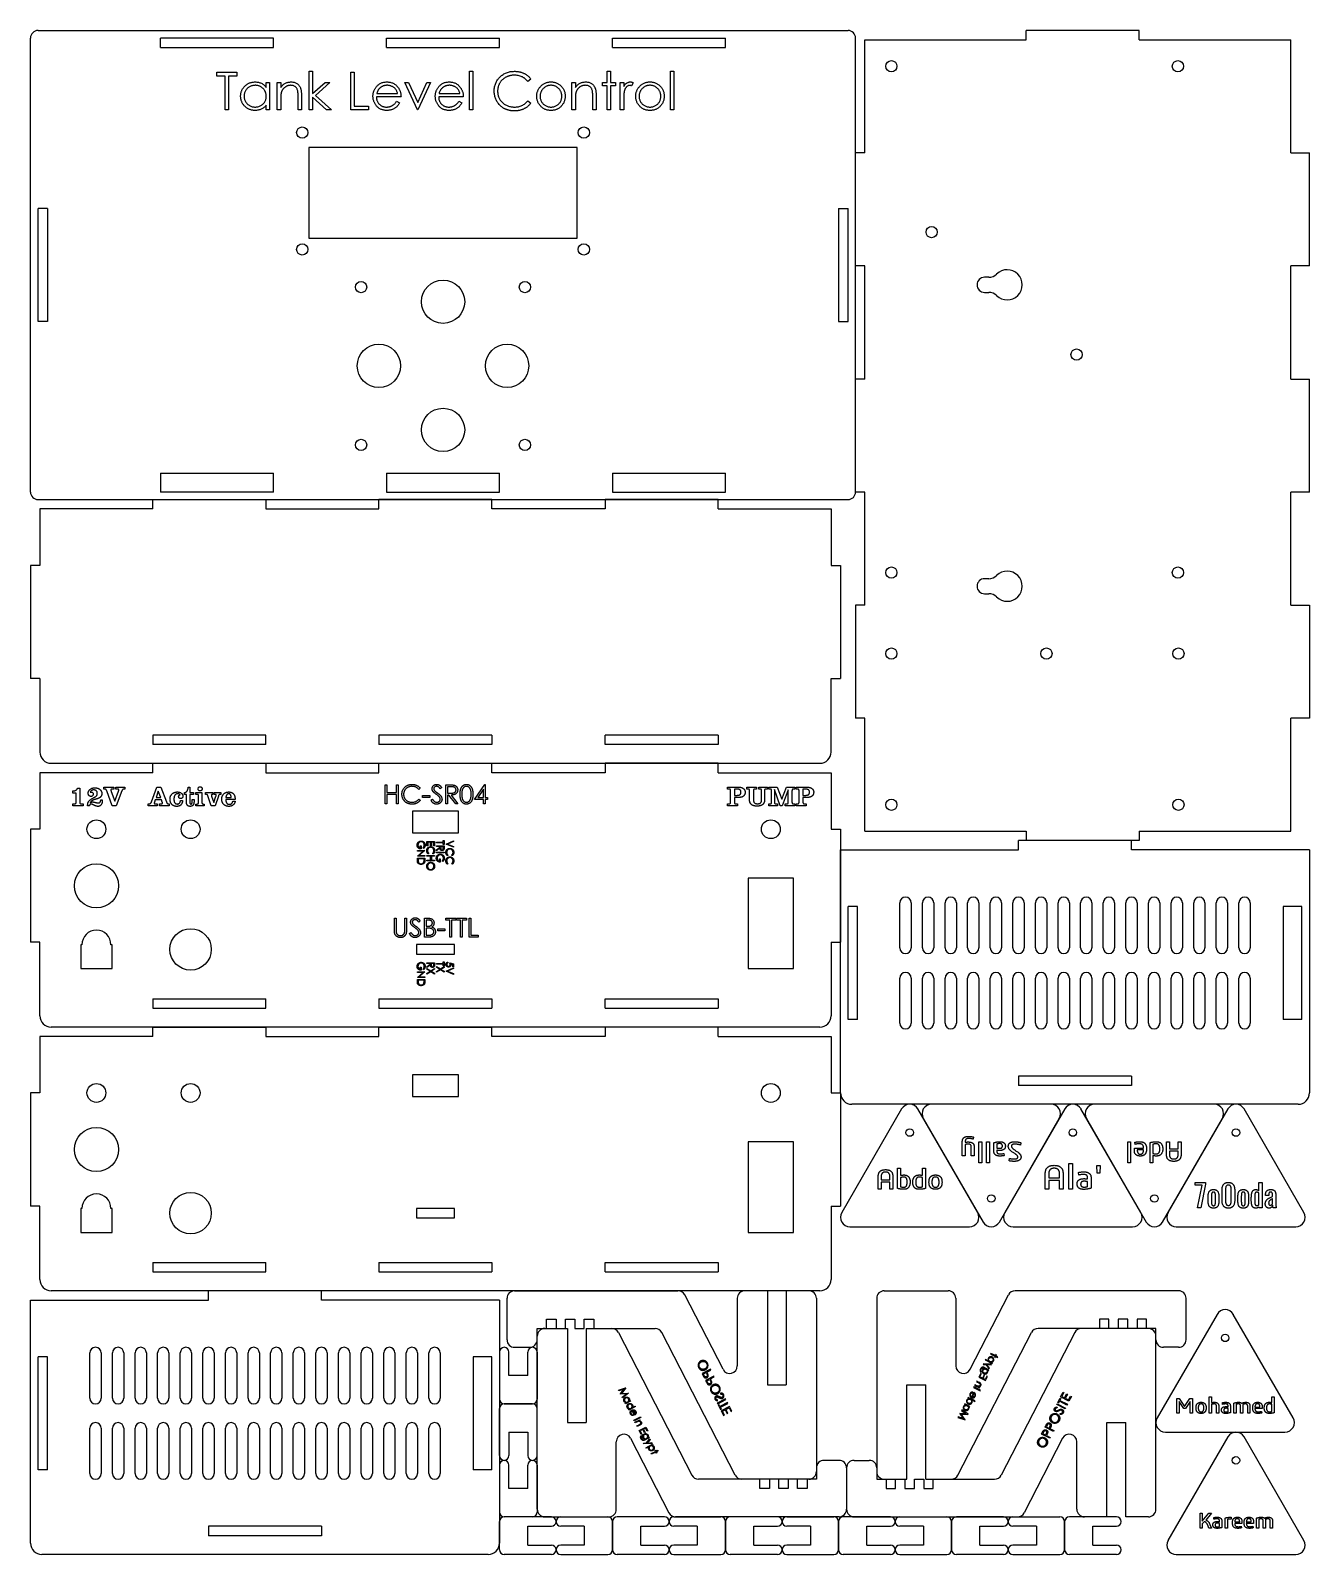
# Model space of a CAD drawing. Header units: millimetres. Extents: x 9 to 348, y 407 to 812.
import ezdxf

# ---------------------------------------------------------------- set-up
doc = ezdxf.new("R2010")
doc.units = ezdxf.units.MM

# ---------------------------------------------------------------- blocks, each defined once
blk = doc.blocks.new('1-Box Front')
at = {"color": 179, "linetype": 'Continuous', "lineweight": 25}
for p, q in [((32.5, 67.5), (32.5, 70)), ((32.5, 70), (62.5, 70)), ((62.5, 70), (62.5, 67.5)), ((92.5, 67.5), (92.5, 70)), ((122.5, 70), (92.5, 70)), ((122.5, 67.5), (122.5, 70)), ((152.5, 70), (152.5, 67.5)), ((182.5, 70), (152.5, 70)), ((182.5, 67.5), (182.5, 70)), ((2.5, 67.5), (2.5, 52.5)), ((32.5, 67.5), (2.5, 67.5)), ((62.5, 67.5), (92.5, 67.5)), ((152.5, 67.5), (122.5, 67.5)), ((182.5, 67.5), (212.5, 67.5)), ((212.5, 67.5), (212.5, 52.5)), ((2.5, 52.5), (0, 52.5)), ((0, 52.5), (0, 22.5)), ((212.5, 52.5), (215, 52.5)), ((215, 52.5), (215, 22.5)), ((2.5, 22.5), (0, 22.5)), ((2.5, 22.5), (2.5, 3)), ((212.5, 22.5), (215, 22.5)), ((212.5, 3), (212.5, 22.5)), ((62.5, 7.5), (32.5, 7.5)), ((32.5, 7.5), (32.5, 5)), ((62.5, 5), (32.5, 5)), ((62.5, 5), (62.5, 7.5)), ((122.5, 7.5), (92.5, 7.5)), ((92.5, 7.5), (92.5, 5)), ((122.5, 5), (92.5, 5)), ((122.5, 7.5), (122.5, 5)), ((182.5, 7.5), (152.5, 7.5)), ((152.5, 5), (152.5, 7.5)), ((182.5, 5), (152.5, 5)), ((182.5, 7.5), (182.5, 5)), ((5.5, 0), (209.5, 0))]:
    blk.add_line(p, q, dxfattribs=at)
for centre, start, end in [((5.5, 3), 180, 270), ((209.5, 3), 270, 0)]:
    blk.add_arc(centre, 3, start, end, dxfattribs=at)
blk = doc.blocks.new('Pillar')
at = {"color": 179, "linetype": 'Continuous', "lineweight": 25}
for p, q in [((0, 1.25), (0, 13.75)), ((1.25, 15), (8.75, 15)), ((10, 1.25), (10, 13.75)), ((2.5, 7.5), (2.5, 1.25)), ((2.5, 7.5), (7.5, 7.5)), ((7.5, 7.5), (7.5, 1.25))]:
    blk.add_line(p, q, dxfattribs=at)
for centre, start, end in [((1.25, 13.75), 90, 180), ((8.75, 13.75), 0, 90), ((1.25, 1.25), 180, 0), ((8.75, 1.25), 180, 0)]:
    blk.add_arc(centre, 1.25, start, end, dxfattribs=at)
blk = doc.blocks.new('2-Box Side left')
at = {"color": 179, "linetype": 'Continuous', "lineweight": 25}
for p, q in [((47.25, 67.5), (47.25, 70)), ((77.25, 70), (47.25, 70)), ((77.25, 67.5), (77.25, 70)), ((0, 67.5), (47.25, 67.5)), ((0, 3), (0, 67.5)), ((124.5, 67.5), (77.25, 67.5)), ((124.5, 67.5), (124.5, 3)), ((15.75, 41.5), (15.75, 53.5)), ((18.75, 53.5), (18.75, 41.5)), ((21.75, 41.5), (21.75, 53.5)), ((24.75, 53.5), (24.75, 41.5)), ((27.75, 41.5), (27.75, 53.5)), ((30.75, 53.5), (30.75, 41.5)), ((33.75, 41.5), (33.75, 53.5)), ((36.75, 53.5), (36.75, 41.5)), ((39.75, 41.5), (39.75, 53.5)), ((42.75, 53.5), (42.75, 41.5)), ((45.75, 41.5), (45.75, 53.5)), ((48.75, 53.5), (48.75, 41.5)), ((51.75, 41.5), (51.75, 53.5)), ((54.75, 53.5), (54.75, 41.5)), ((57.75, 41.5), (57.75, 53.5)), ((60.75, 53.5), (60.75, 41.5)), ((63.75, 41.5), (63.75, 53.5)), ((66.75, 53.5), (66.75, 41.5)), ((69.75, 41.5), (69.75, 53.5)), ((72.75, 53.5), (72.75, 41.5)), ((75.75, 41.5), (75.75, 53.5)), ((78.75, 53.5), (78.75, 41.5)), ((81.75, 41.5), (81.75, 53.5)), ((84.75, 53.5), (84.75, 41.5)), ((87.75, 41.5), (87.75, 53.5)), ((90.75, 53.5), (90.75, 41.5)), ((93.75, 41.5), (93.75, 53.5)), ((96.75, 53.5), (96.75, 41.5)), ((99.75, 41.5), (99.75, 53.5)), ((102.75, 53.5), (102.75, 41.5)), ((105.75, 41.5), (105.75, 53.5)), ((108.75, 53.5), (108.75, 41.5)), ((4.5, 52.5), (2, 52.5)), ((2, 22.5), (2, 52.5)), ((4.5, 22.5), (4.5, 52.5)), ((117.5, 52.5), (117.5, 22.5)), ((122.5, 52.5), (117.5, 52.5)), ((122.5, 22.5), (122.5, 52.5)), ((15.75, 21.5), (15.75, 33.5)), ((18.75, 33.5), (18.75, 21.5)), ((21.75, 21.5), (21.75, 33.5)), ((24.75, 33.5), (24.75, 21.5)), ((27.75, 21.5), (27.75, 33.5)), ((30.75, 33.5), (30.75, 21.5)), ((33.75, 21.5), (33.75, 33.5)), ((36.75, 33.5), (36.75, 21.5)), ((39.75, 21.5), (39.75, 33.5)), ((42.75, 33.5), (42.75, 21.5)), ((45.75, 21.5), (45.75, 33.5)), ((48.75, 33.5), (48.75, 21.5)), ((51.75, 21.5), (51.75, 33.5)), ((54.75, 33.5), (54.75, 21.5)), ((57.75, 21.5), (57.75, 33.5)), ((60.75, 33.5), (60.75, 21.5)), ((63.75, 21.5), (63.75, 33.5)), ((66.75, 33.5), (66.75, 21.5)), ((69.75, 21.5), (69.75, 33.5)), ((72.75, 33.5), (72.75, 21.5)), ((75.75, 21.5), (75.75, 33.5)), ((78.75, 33.5), (78.75, 21.5)), ((81.75, 21.5), (81.75, 33.5)), ((84.75, 33.5), (84.75, 21.5)), ((87.75, 21.5), (87.75, 33.5)), ((90.75, 33.5), (90.75, 21.5)), ((93.75, 21.5), (93.75, 33.5)), ((96.75, 33.5), (96.75, 21.5)), ((99.75, 21.5), (99.75, 33.5)), ((102.75, 33.5), (102.75, 21.5)), ((105.75, 21.5), (105.75, 33.5)), ((108.75, 33.5), (108.75, 21.5)), ((4.5, 22.5), (2, 22.5)), ((122.5, 22.5), (117.5, 22.5)), ((77.25, 7.5), (47.25, 7.5)), ((47.25, 7.5), (47.25, 5)), ((77.25, 5), (47.25, 5)), ((77.25, 7.5), (77.25, 5)), ((121.5, 0), (3, 0))]:
    blk.add_line(p, q, dxfattribs=at)
for centre, radius, start, end in [((17.25, 53.5), 1.5, 0, 180), ((23.25, 53.5), 1.5, 0, 180), ((29.25, 53.5), 1.5, 0, 180), ((35.25, 53.5), 1.5, 0, 180), ((41.25, 53.5), 1.5, 0, 180), ((47.25, 53.5), 1.5, 0, 180), ((53.25, 53.5), 1.5, 0, 180), ((59.25, 53.5), 1.5, 0, 180), ((65.25, 53.5), 1.5, 0, 180), ((71.25, 53.5), 1.5, 0, 180), ((77.25, 53.5), 1.5, 0, 180), ((83.25, 53.5), 1.5, 0, 180), ((89.25, 53.5), 1.5, 0, 180), ((95.25, 53.5), 1.5, 0, 180), ((101.25, 53.5), 1.5, 0, 180), ((107.25, 53.5), 1.5, 0, 180), ((17.25, 41.5), 1.5, 180, 0), ((23.25, 41.5), 1.5, 180, 0), ((29.25, 41.5), 1.5, 180, 0), ((35.25, 41.5), 1.5, 180, 0), ((41.25, 41.5), 1.5, 180, 0), ((47.25, 41.5), 1.5, 180, 0), ((53.25, 41.5), 1.5, 180, 0), ((59.25, 41.5), 1.5, 180, 0), ((65.25, 41.5), 1.5, 180, 0), ((71.25, 41.5), 1.5, 180, 0), ((77.25, 41.5), 1.5, 180, 0), ((83.25, 41.5), 1.5, 180, 0), ((89.25, 41.5), 1.5, 180, 0), ((95.25, 41.5), 1.5, 180, 0), ((101.25, 41.5), 1.5, 180, 0), ((107.25, 41.5), 1.5, 180, 0), ((17.25, 33.5), 1.5, 0, 180), ((23.25, 33.5), 1.5, 0, 180), ((29.25, 33.5), 1.5, 0, 180), ((35.25, 33.5), 1.5, 0, 180), ((41.25, 33.5), 1.5, 0, 180), ((47.25, 33.5), 1.5, 0, 180), ((53.25, 33.5), 1.5, 0, 180), ((59.25, 33.5), 1.5, 0, 180), ((65.25, 33.5), 1.5, 0, 180), ((71.25, 33.5), 1.5, 0, 180), ((77.25, 33.5), 1.5, 0, 180), ((83.25, 33.5), 1.5, 0, 180), ((89.25, 33.5), 1.5, 0, 180), ((95.25, 33.5), 1.5, 0, 180), ((101.25, 33.5), 1.5, 0, 180), ((107.25, 33.5), 1.5, 0, 180), ((17.25, 21.5), 1.5, 180, 0), ((23.25, 21.5), 1.5, 180, 0), ((29.25, 21.5), 1.5, 180, 0), ((35.25, 21.5), 1.5, 180, 0), ((41.25, 21.5), 1.5, 180, 0), ((47.25, 21.5), 1.5, 180, 0), ((53.25, 21.5), 1.5, 180, 0), ((59.25, 21.5), 1.5, 180, 0), ((65.25, 21.5), 1.5, 180, 0), ((71.25, 21.5), 1.5, 180, 0), ((77.25, 21.5), 1.5, 180, 0), ((83.25, 21.5), 1.5, 180, 0), ((89.25, 21.5), 1.5, 180, 0), ((95.25, 21.5), 1.5, 180, 0), ((101.25, 21.5), 1.5, 180, 0), ((107.25, 21.5), 1.5, 180, 0), ((3, 3), 3, 180, 270), ((121.5, 3), 3, 270, 0)]:
    blk.add_arc(centre, radius, start, end, dxfattribs=at)
blk = doc.blocks.new('1- Part')
at = {"color": 179, "linetype": 'Continuous', "lineweight": 25}
for p, q in [((2, 50), (8, 50)), ((8, 50), (8, 25)), ((13, 50), (19.78, 50)), ((13, 50), (13, 25)), ((21.56, 48.92), (41.06, 11.08)), ((0, 2), (0, 48)), ((21.57, 33.62), (23.47, 34.28)), ((21.66, 33.45), (21.57, 33.62)), ((23.02, 33.93), (21.66, 33.45)), ((22.07, 32.64), (23.02, 33.93)), ((22.1, 32.6), (22.07, 32.64)), ((23.68, 32.62), (22.1, 32.6)), ((23.48, 34.25), (22.4, 32.78)), ((22.4, 32.78), (24.22, 32.82)), ((22.51, 31.8), (23.68, 32.62)), ((24.23, 32.79), (22.6, 31.62)), ((23.47, 34.28), (23.48, 34.25)), ((24.22, 32.82), (24.23, 32.79)), ((22.6, 31.62), (22.51, 31.8)), ((23.35, 30.17), (23.57, 30.29)), ((23.43, 30.01), (23.35, 30.17)), ((24.74, 30.68), (23.43, 30.01)), ((24.22, 28.48), (24.44, 28.6)), ((24.3, 28.32), (24.22, 28.48)), ((26.11, 29.25), (24.3, 28.32)), ((24.41, 30.72), (24.65, 30.85)), ((24.65, 30.85), (24.74, 30.68)), ((25.28, 29.03), (26.03, 29.42)), ((26.03, 29.42), (26.11, 29.25)), ((8, 25), (13, 25)), ((25.8, 26.98), (25.19, 28.16)), ((25.35, 28.21), (25.85, 27.24)), ((25.5, 27.06), (25.5, 26.88)), ((25.67, 25.65), (27.44, 26.57)), ((25.76, 25.48), (25.67, 25.65)), ((27.53, 26.39), (25.76, 25.48)), ((25.95, 25.11), (27.26, 25.78)), ((26.04, 24.94), (25.95, 25.11)), ((26.52, 25.19), (26.04, 24.94)), ((26.46, 24.14), (27.08, 24.46)), ((27.22, 24.32), (26.54, 23.97)), ((27.35, 25.62), (27.11, 25.49)), ((27.26, 25.78), (27.35, 25.62)), ((27.44, 26.57), (27.53, 26.39)), ((24.78, 20.84), (34.96, 1.08)), ((26.54, 23.97), (26.46, 24.14)), ((27.1, 22.89), (28.86, 23.8)), ((27.62, 21.89), (27.1, 22.89)), ((28.06, 23.16), (27.36, 22.81)), ((27.36, 22.81), (27.79, 21.98)), ((27.79, 21.98), (27.62, 21.89)), ((27.63, 21.6), (27.73, 21.41)), ((28.48, 22.33), (28.06, 23.16)), ((28.78, 23.54), (28.23, 23.25)), ((28.23, 23.25), (28.66, 22.42)), ((28.66, 22.42), (28.48, 22.33)), ((28.53, 20.57), (28.59, 20.6)), ((29.74, 20.98), (28.7, 20.44)), ((29.21, 22.7), (28.78, 23.54)), ((28.86, 23.8), (29.39, 22.79)), ((28.92, 19.59), (29.86, 20.75)), ((29.95, 20.57), (29.17, 19.6)), ((29.39, 22.79), (29.21, 22.7)), ((29.42, 21.03), (29.65, 21.15)), ((29.65, 21.15), (29.74, 20.98)), ((29.86, 20.75), (29.95, 20.57)), ((21, 2), (21, 19.93)), ((28.22, 19.54), (28.92, 19.59)), ((28.31, 19.37), (28.22, 19.54)), ((30.5, 19.51), (28.31, 19.37)), ((28.82, 18.36), (30.61, 19.29)), ((28.91, 18.2), (28.82, 18.36)), ((29.61, 18.56), (28.91, 18.2)), ((29.17, 19.6), (30.4, 19.69)), ((30.25, 16.78), (31.41, 17.38)), ((30.33, 16.61), (30.25, 16.78)), ((31.5, 17.21), (30.33, 16.61)), ((30.4, 19.69), (30.5, 19.51)), ((30.7, 19.12), (30.46, 18.99)), ((30.61, 19.29), (30.7, 19.12)), ((31.29, 17.61), (31.44, 17.68)), ((31.41, 17.38), (31.29, 17.61)), ((31.44, 17.68), (31.55, 17.45)), ((31.64, 16.94), (31.5, 17.21)), ((31.55, 17.45), (32.04, 17.71)), ((32.13, 17.54), (31.64, 17.29)), ((31.64, 17.29), (31.78, 17.02)), ((31.78, 17.02), (31.64, 16.94)), ((32.04, 17.71), (32.13, 17.54)), ((74.12, 13), (74.12, 10)), ((80.12, 15), (76.12, 15)), ((82.12, 13), (82.12, 2)), ((59.12, 10), (42.83, 10)), ((59.12, 7.5), (59.12, 10)), ((64.12, 10), (61.62, 10)), ((61.62, 10), (61.62, 7.5)), ((64.12, 7.5), (64.12, 10)), ((66.62, 10), (66.62, 7.5)), ((69.12, 10), (66.62, 10)), ((69.12, 7.5), (69.12, 10)), ((71.62, 10), (71.62, 7.5)), ((74.12, 10), (71.62, 10)), ((61.62, 7.5), (59.12, 7.5)), ((66.62, 7.5), (64.12, 7.5)), ((71.62, 7.5), (69.12, 7.5)), ((2, 0), (19, 0)), ((80.12, 0), (36.74, 0))]:
    blk.add_line(p, q, dxfattribs=at)
for centre, start, end in [((2, 48), 90, 180), ((19.78, 48), 27.266, 90), ((23, 19.93), 27.266, 180), ((76.12, 13), 90, 180), ((80.12, 13), 0, 90), ((42.83, 12), 207.266, 270), ((2, 2), 180, 270), ((19, 2), 270, 0), ((36.74, 2), 207.266, 270), ((80.12, 2), 270, 0)]:
    blk.add_arc(centre, 2, start, end, dxfattribs=at)
for points, knots in [([(23.04, 30.68), (23.03, 30.7), (23.01, 30.75), (22.98, 30.82), (22.97, 30.89), (22.96, 30.96), (22.96, 31.04), (22.96, 31.11), (22.98, 31.18), (23, 31.26), (23.02, 31.33), (23.06, 31.4), (23.1, 31.46), (23.14, 31.52), (23.2, 31.57), (23.25, 31.62), (23.32, 31.67), (23.36, 31.69), (23.39, 31.71)], [0, 0, 0, 0, 0.063626, 0.125512, 0.186274, 0.246233, 0.306714, 0.367691, 0.429857, 0.494432, 0.559217, 0.621918, 0.684041, 0.745583, 0.807149, 0.869816, 0.933778, 1, 1, 1, 1]), ([(23.57, 30.29), (23.54, 30.29), (23.48, 30.31), (23.4, 30.34), (23.32, 30.38), (23.25, 30.42), (23.19, 30.48), (23.13, 30.54), (23.08, 30.6), (23.05, 30.65), (23.04, 30.68)], [0, 0, 0, 0, 0.1342064, 0.2628327, 0.3870821, 0.508947, 0.6298783, 0.7503723, 0.8733701, 1, 1, 1, 1]), ([(23.47, 31.53), (23.44, 31.52), (23.4, 31.5), (23.34, 31.45), (23.29, 31.39), (23.24, 31.33), (23.2, 31.26), (23.17, 31.19), (23.15, 31.11), (23.14, 31.03), (23.14, 30.96), (23.15, 30.88), (23.17, 30.81), (23.19, 30.76), (23.2, 30.74)], [0, 0, 0, 0, 0.083288, 0.166165, 0.250047, 0.336616, 0.422892, 0.506331, 0.589478, 0.672801, 0.755911, 0.836836, 0.917814, 1, 1, 1, 1]), ([(23.2, 30.74), (23.22, 30.72), (23.24, 30.67), (23.29, 30.62), (23.34, 30.56), (23.41, 30.51), (23.47, 30.48), (23.55, 30.45), (23.62, 30.43), (23.7, 30.42), (23.77, 30.42), (23.85, 30.44), (23.92, 30.46), (23.97, 30.48), (24, 30.49)], [0, 0, 0, 0, 0.0830733, 0.1647917, 0.2475267, 0.332059, 0.4165594, 0.498493, 0.5798525, 0.661475, 0.7439754, 0.8267329, 0.9116722, 1, 1, 1, 1]), ([(23.39, 31.71), (23.41, 31.72), (23.46, 31.74), (23.53, 31.77), (23.6, 31.78), (23.67, 31.79), (23.75, 31.8), (23.82, 31.79), (23.9, 31.78), (23.97, 31.76), (24.04, 31.73), (24.11, 31.7), (24.18, 31.66), (24.24, 31.62), (24.29, 31.57), (24.34, 31.51), (24.38, 31.45), (24.41, 31.41), (24.42, 31.38)], [0, 0, 0, 0, 0.064997, 0.128226, 0.189967, 0.251178, 0.312198, 0.373969, 0.437127, 0.501946, 0.566765, 0.629811, 0.691239, 0.751948, 0.812536, 0.873689, 0.935817, 1, 1, 1, 1]), ([(24.26, 31.29), (24.25, 31.31), (24.22, 31.35), (24.18, 31.41), (24.12, 31.47), (24.06, 31.51), (23.99, 31.55), (23.92, 31.58), (23.85, 31.59), (23.77, 31.6), (23.69, 31.6), (23.61, 31.59), (23.54, 31.57), (23.49, 31.54), (23.47, 31.53)], [0, 0, 0, 0, 0.084256, 0.165919, 0.247656, 0.330336, 0.413246, 0.495321, 0.578378, 0.664047, 0.74978, 0.832975, 0.916275, 1, 1, 1, 1]), ([(23.91, 28.99), (23.9, 29.01), (23.88, 29.06), (23.85, 29.13), (23.84, 29.2), (23.83, 29.27), (23.83, 29.35), (23.83, 29.42), (23.85, 29.49), (23.87, 29.57), (23.89, 29.64), (23.93, 29.71), (23.97, 29.77), (24.01, 29.83), (24.07, 29.89), (24.12, 29.94), (24.19, 29.98), (24.23, 30), (24.26, 30.02)], [0, 0, 0, 0, 0.063626, 0.125512, 0.186274, 0.246233, 0.306714, 0.367691, 0.429857, 0.494432, 0.559217, 0.621918, 0.684041, 0.745583, 0.807149, 0.869816, 0.933778, 1, 1, 1, 1]), ([(24.44, 28.6), (24.41, 28.61), (24.35, 28.62), (24.27, 28.65), (24.19, 28.69), (24.12, 28.73), (24.06, 28.79), (24, 28.85), (23.95, 28.92), (23.93, 28.97), (23.91, 28.99)], [0, 0, 0, 0, 0.1342064, 0.2628327, 0.3870821, 0.508947, 0.6298783, 0.7503723, 0.8733701, 1, 1, 1, 1]), ([(24, 30.49), (24.02, 30.5), (24.05, 30.52), (24.1, 30.56), (24.15, 30.6), (24.19, 30.64), (24.22, 30.68), (24.25, 30.73), (24.28, 30.78), (24.3, 30.84), (24.32, 30.9), (24.33, 30.95), (24.33, 31.01), (24.33, 31.07), (24.32, 31.12), (24.31, 31.18), (24.29, 31.23), (24.27, 31.27), (24.26, 31.29)], [0, 0, 0, 0, 0.067318, 0.132114, 0.195174, 0.256816, 0.318241, 0.379595, 0.442003, 0.505477, 0.568822, 0.630732, 0.690999, 0.751137, 0.811435, 0.872778, 0.935253, 1, 1, 1, 1]), ([(24.34, 29.84), (24.32, 29.83), (24.27, 29.81), (24.21, 29.76), (24.16, 29.7), (24.11, 29.64), (24.07, 29.57), (24.04, 29.5), (24.02, 29.42), (24.01, 29.35), (24.01, 29.27), (24.02, 29.19), (24.04, 29.12), (24.06, 29.08), (24.07, 29.05)], [0, 0, 0, 0, 0.083288, 0.166165, 0.250047, 0.336616, 0.422892, 0.506331, 0.589478, 0.672801, 0.755911, 0.836836, 0.917814, 1, 1, 1, 1]), ([(24.07, 29.05), (24.09, 29.03), (24.11, 28.99), (24.16, 28.93), (24.22, 28.87), (24.28, 28.83), (24.35, 28.79), (24.42, 28.76), (24.49, 28.74), (24.57, 28.73), (24.64, 28.73), (24.72, 28.75), (24.8, 28.77), (24.84, 28.79), (24.87, 28.81)], [0, 0, 0, 0, 0.0830733, 0.1647917, 0.2475267, 0.332059, 0.4165594, 0.498493, 0.5798525, 0.661475, 0.7439754, 0.8267329, 0.9116722, 1, 1, 1, 1]), ([(24.26, 30.02), (24.28, 30.03), (24.33, 30.05), (24.4, 30.08), (24.47, 30.09), (24.54, 30.1), (24.62, 30.11), (24.69, 30.1), (24.77, 30.09), (24.84, 30.07), (24.91, 30.04), (24.98, 30.01), (25.05, 29.97), (25.11, 29.93), (25.16, 29.88), (25.21, 29.82), (25.25, 29.76), (25.28, 29.72), (25.29, 29.7)], [0, 0, 0, 0, 0.064997, 0.128226, 0.189967, 0.251178, 0.312198, 0.373969, 0.437127, 0.501946, 0.566765, 0.629811, 0.691239, 0.751948, 0.812536, 0.873689, 0.935817, 1, 1, 1, 1]), ([(25.13, 29.6), (25.12, 29.62), (25.1, 29.67), (25.05, 29.73), (24.99, 29.78), (24.93, 29.82), (24.86, 29.86), (24.79, 29.89), (24.72, 29.91), (24.64, 29.91), (24.56, 29.91), (24.48, 29.9), (24.41, 29.88), (24.36, 29.86), (24.34, 29.84)], [0, 0, 0, 0, 0.084256, 0.165919, 0.247656, 0.330336, 0.413246, 0.495321, 0.578378, 0.664047, 0.74978, 0.832975, 0.916275, 1, 1, 1, 1]), ([(24.42, 31.38), (24.43, 31.36), (24.46, 31.31), (24.48, 31.22), (24.5, 31.14), (24.5, 31.06), (24.5, 30.97), (24.48, 30.89), (24.45, 30.8), (24.43, 30.75), (24.41, 30.72)], [0, 0, 0, 0, 0.1286958, 0.252337, 0.373447, 0.4933121, 0.61445, 0.7375989, 0.8658206, 1, 1, 1, 1]), ([(24.78, 27.3), (24.77, 27.33), (24.74, 27.38), (24.72, 27.46), (24.7, 27.53), (24.69, 27.61), (24.69, 27.69), (24.69, 27.76), (24.71, 27.84), (24.73, 27.91), (24.76, 27.98), (24.8, 28.04), (24.84, 28.1), (24.89, 28.16), (24.94, 28.21), (24.99, 28.26), (25.05, 28.3), (25.09, 28.32), (25.12, 28.33)], [0, 0, 0, 0, 0.072062, 0.140755, 0.206718, 0.27034, 0.332405, 0.394052, 0.456202, 0.51935, 0.582422, 0.643589, 0.703549, 0.762419, 0.821234, 0.880019, 0.939533, 1, 1, 1, 1]), ([(24.87, 28.81), (24.89, 28.82), (24.92, 28.84), (24.97, 28.87), (25.02, 28.91), (25.06, 28.95), (25.09, 28.99), (25.12, 29.04), (25.15, 29.1), (25.17, 29.15), (25.19, 29.21), (25.2, 29.26), (25.2, 29.32), (25.2, 29.38), (25.19, 29.43), (25.18, 29.49), (25.16, 29.54), (25.14, 29.58), (25.13, 29.6)], [0, 0, 0, 0, 0.067318, 0.132114, 0.195174, 0.256816, 0.318241, 0.379595, 0.442003, 0.505477, 0.568822, 0.630732, 0.690999, 0.751137, 0.811435, 0.872778, 0.935253, 1, 1, 1, 1]), ([(25.12, 28.33), (25.14, 28.34), (25.18, 28.36), (25.24, 28.39), (25.3, 28.41), (25.37, 28.42), (25.44, 28.42), (25.5, 28.42), (25.57, 28.42), (25.61, 28.41), (25.64, 28.41)], [0, 0, 0, 0, 0.128222, 0.253781, 0.377516, 0.501038, 0.623043, 0.746633, 0.87197, 1, 1, 1, 1]), ([(25.29, 29.7), (25.3, 29.67), (25.33, 29.62), (25.35, 29.53), (25.37, 29.45), (25.37, 29.37), (25.37, 29.28), (25.35, 29.2), (25.32, 29.12), (25.3, 29.06), (25.28, 29.03)], [0, 0, 0, 0, 0.1286958, 0.252337, 0.373447, 0.4933121, 0.61445, 0.7375989, 0.8658206, 1, 1, 1, 1]), ([(25.64, 28.41), (25.67, 28.4), (25.72, 28.39), (25.8, 28.36), (25.87, 28.33), (25.94, 28.28), (26, 28.23), (26.06, 28.17), (26.11, 28.1), (26.14, 28.05), (26.15, 28.02)], [0, 0, 0, 0, 0.1291868, 0.2532442, 0.3748856, 0.4955877, 0.6159964, 0.7395312, 0.8671218, 1, 1, 1, 1]), ([(25.5, 26.88), (25.47, 26.88), (25.42, 26.88), (25.34, 26.89), (25.26, 26.9), (25.19, 26.92), (25.13, 26.95), (25.07, 26.98), (25.01, 27.02), (24.96, 27.06), (24.91, 27.11), (24.86, 27.17), (24.82, 27.23), (24.8, 27.28), (24.78, 27.3)], [0, 0, 0, 0, 0.095207, 0.185406, 0.270409, 0.351782, 0.430337, 0.507735, 0.585266, 0.662983, 0.742501, 0.824347, 0.910097, 1, 1, 1, 1]), ([(25.19, 28.16), (25.18, 28.15), (25.14, 28.12), (25.09, 28.09), (25.05, 28.05), (25.01, 28.01), (24.97, 27.97), (24.94, 27.92), (24.92, 27.87), (24.89, 27.82), (24.88, 27.76), (24.87, 27.71), (24.87, 27.66), (24.87, 27.6), (24.87, 27.55), (24.89, 27.5), (24.9, 27.44), (24.92, 27.41), (24.93, 27.39)], [0, 0, 0, 0, 0.069903, 0.137273, 0.202355, 0.265985, 0.32811, 0.390259, 0.452216, 0.515, 0.577168, 0.637809, 0.697257, 0.756072, 0.815417, 0.875383, 0.936811, 1, 1, 1, 1]), ([(24.93, 27.39), (24.94, 27.38), (24.96, 27.34), (24.99, 27.3), (25.02, 27.26), (25.06, 27.22), (25.11, 27.18), (25.15, 27.15), (25.19, 27.13), (25.24, 27.1), (25.29, 27.09), (25.35, 27.07), (25.42, 27.06), (25.47, 27.06), (25.5, 27.06)], [0, 0, 0, 0, 0.0799736, 0.1594655, 0.2393731, 0.3197578, 0.3992248, 0.475047, 0.5486118, 0.6200302, 0.6961064, 0.7849731, 0.8859006, 1, 1, 1, 1]), ([(25.7, 28.2), (25.69, 28.2), (25.66, 28.21), (25.62, 28.22), (25.58, 28.23), (25.54, 28.23), (25.49, 28.23), (25.45, 28.23), (25.4, 28.22), (25.37, 28.22), (25.35, 28.21)], [0, 0, 0, 0, 0.1083976, 0.2211756, 0.3366894, 0.4580755, 0.5836541, 0.7162519, 0.8541861, 1, 1, 1, 1]), ([(25.99, 27.93), (25.98, 27.95), (25.97, 27.98), (25.94, 28.02), (25.91, 28.06), (25.87, 28.1), (25.83, 28.13), (25.79, 28.16), (25.75, 28.18), (25.71, 28.19), (25.7, 28.2)], [0, 0, 0, 0, 0.1302738, 0.2580146, 0.3826415, 0.504678, 0.626527, 0.7487904, 0.873226, 1, 1, 1, 1]), ([(26.17, 27.35), (26.17, 27.34), (26.15, 27.3), (26.11, 27.24), (26.07, 27.19), (26.03, 27.14), (25.98, 27.1), (25.93, 27.05), (25.87, 27.01), (25.82, 26.99), (25.8, 26.98)], [0, 0, 0, 0, 0.119086, 0.237747, 0.357655, 0.478237, 0.602977, 0.730646, 0.863088, 1, 1, 1, 1]), ([(25.85, 27.24), (25.87, 27.26), (25.91, 27.29), (25.95, 27.34), (25.99, 27.39), (26.02, 27.45), (26.04, 27.5), (26.05, 27.56), (26.06, 27.62), (26.06, 27.69), (26.05, 27.75), (26.04, 27.81), (26.02, 27.88), (26, 27.91), (25.99, 27.93)], [0, 0, 0, 0, 0.097628, 0.187339, 0.270286, 0.348104, 0.423753, 0.501322, 0.580523, 0.663862, 0.748597, 0.832048, 0.915387, 1, 1, 1, 1]), ([(26.15, 28.02), (26.17, 27.99), (26.19, 27.94), (26.22, 27.85), (26.24, 27.77), (26.25, 27.69), (26.24, 27.6), (26.23, 27.52), (26.21, 27.44), (26.19, 27.38), (26.17, 27.35)], [0, 0, 0, 0, 0.132774, 0.260203, 0.383771, 0.505047, 0.625274, 0.746807, 0.871474, 1, 1, 1, 1]), ([(26.89, 25.35), (26.88, 25.35), (26.86, 25.34), (26.82, 25.33), (26.78, 25.31), (26.74, 25.29), (26.69, 25.27), (26.64, 25.25), (26.58, 25.22), (26.54, 25.2), (26.52, 25.19)], [0, 0, 0, 0, 0.076401, 0.166858, 0.271262, 0.389178, 0.520332, 0.666586, 0.826606, 1, 1, 1, 1]), ([(27.46, 25.1), (27.46, 25.11), (27.44, 25.13), (27.42, 25.17), (27.39, 25.2), (27.36, 25.23), (27.33, 25.25), (27.3, 25.28), (27.26, 25.3), (27.22, 25.32), (27.18, 25.33), (27.14, 25.35), (27.1, 25.35), (27.06, 25.36), (27.01, 25.36), (26.97, 25.36), (26.93, 25.36), (26.9, 25.35), (26.89, 25.35)], [0, 0, 0, 0, 0.063093, 0.124579, 0.185372, 0.246721, 0.307514, 0.369, 0.432093, 0.496963, 0.561856, 0.625036, 0.687623, 0.749982, 0.811854, 0.873681, 0.936483, 1, 1, 1, 1]), ([(27.08, 24.46), (27.1, 24.47), (27.13, 24.48), (27.18, 24.51), (27.23, 24.54), (27.26, 24.56), (27.3, 24.58), (27.33, 24.6), (27.35, 24.62), (27.37, 24.63), (27.37, 24.63)], [0, 0, 0, 0, 0.178774, 0.34184, 0.490284, 0.622549, 0.739692, 0.841421, 0.928201, 1, 1, 1, 1]), ([(27.11, 25.49), (27.14, 25.49), (27.2, 25.48), (27.29, 25.45), (27.36, 25.42), (27.43, 25.38), (27.49, 25.33), (27.55, 25.27), (27.6, 25.21), (27.62, 25.17), (27.64, 25.14)], [0, 0, 0, 0, 0.140998, 0.273385, 0.400142, 0.521857, 0.641133, 0.759008, 0.878284, 1, 1, 1, 1]), ([(27.64, 25.14), (27.65, 25.12), (27.67, 25.07), (27.69, 25), (27.7, 24.92), (27.7, 24.84), (27.68, 24.77), (27.66, 24.7), (27.63, 24.63), (27.59, 24.58), (27.55, 24.54), (27.52, 24.51), (27.48, 24.48), (27.44, 24.45), (27.39, 24.42), (27.34, 24.38), (27.28, 24.35), (27.24, 24.33), (27.22, 24.32)], [0, 0, 0, 0, 0.076078, 0.148945, 0.220763, 0.292464, 0.363654, 0.433201, 0.503407, 0.575167, 0.613554, 0.655671, 0.701987, 0.752645, 0.807857, 0.867103, 0.931301, 1, 1, 1, 1]), ([(27.37, 24.63), (27.39, 24.65), (27.42, 24.68), (27.46, 24.73), (27.49, 24.79), (27.51, 24.85), (27.52, 24.91), (27.51, 24.97), (27.49, 25.03), (27.47, 25.07), (27.46, 25.1)], [0, 0, 0, 0, 0.138445, 0.265346, 0.384735, 0.499309, 0.615102, 0.733977, 0.861419, 1, 1, 1, 1]), ([(27.57, 20.71), (27.56, 20.74), (27.53, 20.79), (27.5, 20.87), (27.48, 20.96), (27.46, 21.04), (27.46, 21.11), (27.46, 21.19), (27.46, 21.25), (27.48, 21.32), (27.5, 21.39), (27.54, 21.45), (27.58, 21.53), (27.62, 21.57), (27.63, 21.6)], [0, 0, 0, 0, 0.097369, 0.189889, 0.278943, 0.364322, 0.446086, 0.522856, 0.595849, 0.665849, 0.737637, 0.817243, 0.903986, 1, 1, 1, 1]), ([(28.27, 20.28), (28.25, 20.28), (28.22, 20.28), (28.16, 20.27), (28.11, 20.28), (28.06, 20.29), (28.01, 20.3), (27.97, 20.32), (27.92, 20.34), (27.87, 20.37), (27.83, 20.4), (27.79, 20.43), (27.75, 20.47), (27.71, 20.51), (27.67, 20.55), (27.64, 20.6), (27.6, 20.65), (27.58, 20.69), (27.57, 20.71)], [0, 0, 0, 0, 0.060658, 0.120192, 0.179024, 0.237069, 0.294945, 0.35332, 0.41233, 0.472824, 0.53417, 0.596391, 0.659265, 0.723743, 0.789473, 0.857454, 0.927453, 1, 1, 1, 1]), ([(27.73, 21.41), (27.71, 21.39), (27.69, 21.34), (27.66, 21.27), (27.64, 21.2), (27.63, 21.13), (27.64, 21.08), (27.64, 21.04), (27.65, 21.01), (27.66, 20.96), (27.67, 20.92), (27.68, 20.88), (27.7, 20.84), (27.72, 20.81), (27.72, 20.8)], [0, 0, 0, 0, 0.125919, 0.245485, 0.362166, 0.477304, 0.535924, 0.595391, 0.657343, 0.720769, 0.786518, 0.854807, 0.926073, 1, 1, 1, 1]), ([(27.72, 20.8), (27.73, 20.78), (27.74, 20.76), (27.77, 20.72), (27.79, 20.68), (27.82, 20.65), (27.85, 20.62), (27.88, 20.59), (27.91, 20.56), (27.95, 20.53), (28, 20.5), (28.06, 20.48), (28.12, 20.46), (28.18, 20.45), (28.22, 20.46), (28.25, 20.46), (28.29, 20.47), (28.33, 20.48), (28.38, 20.5), (28.42, 20.52), (28.47, 20.54), (28.51, 20.56), (28.53, 20.57)], [0, 0, 0, 0, 0.049211, 0.096538, 0.141886, 0.186214, 0.22884, 0.270212, 0.310538, 0.35029, 0.425652, 0.495938, 0.562361, 0.626526, 0.660177, 0.697089, 0.737551, 0.781787, 0.830215, 0.88269, 0.939319, 1, 1, 1, 1]), ([(28.07, 21), (28.07, 21.01), (28.05, 21.04), (28.03, 21.09), (28.02, 21.13), (28.01, 21.18), (28, 21.23), (27.99, 21.28), (27.99, 21.33), (27.99, 21.38), (27.99, 21.43), (28, 21.48), (28.01, 21.53), (28.02, 21.58), (28.04, 21.62), (28.06, 21.67), (28.08, 21.71), (28.1, 21.75), (28.13, 21.79), (28.16, 21.83), (28.19, 21.86), (28.23, 21.9), (28.27, 21.93), (28.31, 21.96), (28.35, 21.98), (28.38, 22), (28.39, 22.01)], [0, 0, 0, 0, 0.04244, 0.084728, 0.12652, 0.168108, 0.209846, 0.251836, 0.294261, 0.3373, 0.380106, 0.422475, 0.463945, 0.505049, 0.545879, 0.586415, 0.627486, 0.66869, 0.710055, 0.750806, 0.791586, 0.832812, 0.873685, 0.915168, 0.957376, 1, 1, 1, 1]), ([(28.59, 20.6), (28.57, 20.61), (28.51, 20.62), (28.43, 20.65), (28.36, 20.69), (28.29, 20.74), (28.22, 20.79), (28.17, 20.85), (28.12, 20.92), (28.09, 20.97), (28.07, 21)], [0, 0, 0, 0, 0.126233, 0.250153, 0.374262, 0.499173, 0.624323, 0.748345, 0.873237, 1, 1, 1, 1]), ([(28.47, 21.83), (28.45, 21.83), (28.42, 21.81), (28.37, 21.77), (28.33, 21.74), (28.29, 21.7), (28.26, 21.66), (28.23, 21.61), (28.21, 21.56), (28.19, 21.51), (28.17, 21.45), (28.17, 21.4), (28.16, 21.34), (28.17, 21.29), (28.18, 21.23), (28.19, 21.17), (28.21, 21.12), (28.23, 21.08), (28.24, 21.06)], [0, 0, 0, 0, 0.065183, 0.128384, 0.189559, 0.249628, 0.309261, 0.368815, 0.42916, 0.490726, 0.552738, 0.613545, 0.67463, 0.736246, 0.79908, 0.86325, 0.930144, 1, 1, 1, 1]), ([(28.24, 21.06), (28.25, 21.04), (28.27, 21.01), (28.31, 20.95), (28.34, 20.91), (28.38, 20.87), (28.43, 20.83), (28.47, 20.8), (28.52, 20.78), (28.57, 20.76), (28.63, 20.74), (28.68, 20.74), (28.74, 20.73), (28.79, 20.74), (28.85, 20.75), (28.9, 20.76), (28.96, 20.78), (28.99, 20.8), (29.01, 20.81)], [0, 0, 0, 0, 0.069425, 0.136237, 0.200332, 0.262269, 0.322944, 0.382708, 0.442643, 0.503236, 0.563581, 0.622984, 0.682626, 0.742292, 0.803564, 0.866561, 0.931817, 1, 1, 1, 1]), ([(28.7, 20.44), (28.67, 20.43), (28.63, 20.41), (28.57, 20.38), (28.51, 20.35), (28.45, 20.33), (28.4, 20.31), (28.36, 20.3), (28.31, 20.29), (28.28, 20.28), (28.27, 20.28)], [0, 0, 0, 0, 0.163363, 0.315042, 0.455954, 0.585777, 0.705172, 0.813571, 0.911499, 1, 1, 1, 1]), ([(28.39, 22.01), (28.41, 22.02), (28.44, 22.03), (28.48, 22.05), (28.53, 22.06), (28.58, 22.08), (28.63, 22.09), (28.68, 22.09), (28.73, 22.09), (28.78, 22.09), (28.83, 22.09), (28.88, 22.08), (28.92, 22.07), (28.97, 22.06), (29.02, 22.04), (29.07, 22.02), (29.11, 22), (29.15, 21.97), (29.2, 21.94), (29.23, 21.91), (29.27, 21.88), (29.31, 21.84), (29.34, 21.81), (29.37, 21.77), (29.39, 21.73), (29.41, 21.7), (29.42, 21.68)], [0, 0, 0, 0, 0.0422806, 0.0842317, 0.1254643, 0.1670064, 0.2078984, 0.2493918, 0.2910203, 0.3332583, 0.3756239, 0.4172902, 0.4587036, 0.5001861, 0.5418524, 0.5835766, 0.6258519, 0.6685621, 0.7112354, 0.7534801, 0.7947876, 0.8357907, 0.8769087, 0.917868, 0.9585893, 1, 1, 1, 1]), ([(29.27, 21.58), (29.25, 21.6), (29.23, 21.65), (29.18, 21.71), (29.12, 21.76), (29.06, 21.81), (28.99, 21.85), (28.92, 21.88), (28.85, 21.89), (28.77, 21.9), (28.69, 21.9), (28.62, 21.89), (28.54, 21.87), (28.49, 21.85), (28.47, 21.83)], [0, 0, 0, 0, 0.085055, 0.168355, 0.251394, 0.335271, 0.418873, 0.500904, 0.58332, 0.666827, 0.750291, 0.832963, 0.915447, 1, 1, 1, 1]), ([(29.01, 20.81), (29.04, 20.82), (29.08, 20.85), (29.15, 20.89), (29.2, 20.95), (29.24, 21.01), (29.28, 21.07), (29.31, 21.14), (29.33, 21.21), (29.33, 21.29), (29.33, 21.36), (29.32, 21.44), (29.3, 21.51), (29.28, 21.55), (29.27, 21.58)], [0, 0, 0, 0, 0.089468, 0.175043, 0.258268, 0.340659, 0.422104, 0.502955, 0.584086, 0.667254, 0.7509, 0.833756, 0.915808, 1, 1, 1, 1]), ([(29.42, 21.68), (29.43, 21.66), (29.45, 21.61), (29.48, 21.53), (29.49, 21.46), (29.5, 21.38), (29.5, 21.3), (29.48, 21.21), (29.46, 21.12), (29.44, 21.06), (29.42, 21.03)], [0, 0, 0, 0, 0.1201339, 0.2374202, 0.3534987, 0.47006, 0.589812, 0.717515, 0.8536105, 1, 1, 1, 1]), ([(29.63, 17.9), (29.61, 17.93), (29.59, 17.98), (29.56, 18.06), (29.55, 18.14), (29.54, 18.22), (29.54, 18.31), (29.56, 18.39), (29.58, 18.48), (29.6, 18.53), (29.61, 18.56)], [0, 0, 0, 0, 0.126448, 0.249475, 0.370092, 0.490523, 0.612467, 0.736905, 0.865539, 1, 1, 1, 1]), ([(30.66, 17.59), (30.64, 17.58), (30.59, 17.55), (30.52, 17.53), (30.45, 17.51), (30.37, 17.5), (30.3, 17.5), (30.22, 17.5), (30.15, 17.51), (30.07, 17.53), (30, 17.56), (29.93, 17.59), (29.87, 17.63), (29.81, 17.67), (29.75, 17.72), (29.71, 17.77), (29.66, 17.84), (29.64, 17.88), (29.63, 17.9)], [0, 0, 0, 0, 0.066145, 0.13003, 0.192711, 0.25444, 0.315966, 0.37786, 0.441101, 0.505555, 0.570065, 0.632336, 0.693407, 0.753665, 0.813863, 0.874361, 0.9363, 1, 1, 1, 1]), ([(30.03, 18.79), (30.01, 18.78), (29.96, 18.75), (29.9, 18.7), (29.84, 18.65), (29.79, 18.59), (29.76, 18.52), (29.73, 18.45), (29.71, 18.37), (29.7, 18.3), (29.71, 18.22), (29.72, 18.14), (29.74, 18.07), (29.76, 18.02), (29.77, 18)], [0, 0, 0, 0, 0.088136, 0.172989, 0.25591, 0.338345, 0.420003, 0.500702, 0.583106, 0.667574, 0.752534, 0.835038, 0.917177, 1, 1, 1, 1]), ([(29.77, 18), (29.78, 17.98), (29.81, 17.93), (29.86, 17.87), (29.91, 17.82), (29.97, 17.78), (30.04, 17.74), (30.11, 17.71), (30.19, 17.7), (30.27, 17.69), (30.35, 17.69), (30.43, 17.7), (30.5, 17.72), (30.55, 17.74), (30.57, 17.75)], [0, 0, 0, 0, 0.081451, 0.162189, 0.243103, 0.32597, 0.409733, 0.492709, 0.576702, 0.662939, 0.749633, 0.833778, 0.916753, 1, 1, 1, 1]), ([(30.83, 18.55), (30.82, 18.56), (30.8, 18.6), (30.77, 18.65), (30.73, 18.69), (30.69, 18.73), (30.64, 18.76), (30.59, 18.79), (30.54, 18.82), (30.49, 18.84), (30.43, 18.85), (30.37, 18.86), (30.31, 18.86), (30.26, 18.86), (30.2, 18.85), (30.14, 18.84), (30.09, 18.82), (30.05, 18.8), (30.03, 18.79)], [0, 0, 0, 0, 0.06482, 0.127369, 0.188852, 0.249001, 0.309119, 0.369435, 0.431282, 0.494715, 0.558144, 0.620273, 0.681775, 0.742826, 0.804955, 0.867968, 0.932758, 1, 1, 1, 1]), ([(30.46, 18.99), (30.49, 18.99), (30.55, 18.98), (30.63, 18.95), (30.71, 18.92), (30.78, 18.87), (30.85, 18.82), (30.9, 18.76), (30.96, 18.69), (30.98, 18.64), (31, 18.62)], [0, 0, 0, 0, 0.134948, 0.263934, 0.387812, 0.508622, 0.62846, 0.748772, 0.872294, 1, 1, 1, 1]), ([(30.57, 17.75), (30.59, 17.77), (30.64, 17.79), (30.7, 17.84), (30.75, 17.9), (30.8, 17.96), (30.84, 18.03), (30.87, 18.1), (30.89, 18.17), (30.9, 18.25), (30.89, 18.33), (30.88, 18.4), (30.86, 18.48), (30.84, 18.52), (30.83, 18.55)], [0, 0, 0, 0, 0.08389, 0.166774, 0.250652, 0.336017, 0.42171, 0.50459, 0.586906, 0.669703, 0.752394, 0.833817, 0.915874, 1, 1, 1, 1]), ([(31, 18.62), (31.01, 18.59), (31.03, 18.55), (31.06, 18.48), (31.07, 18.41), (31.08, 18.33), (31.09, 18.26), (31.08, 18.18), (31.07, 18.11), (31.05, 18.04), (31.02, 17.96), (30.99, 17.89), (30.95, 17.83), (30.9, 17.77), (30.85, 17.72), (30.79, 17.67), (30.73, 17.63), (30.69, 17.6), (30.66, 17.59)], [0, 0, 0, 0, 0.064097, 0.126571, 0.187493, 0.247984, 0.308966, 0.370436, 0.433034, 0.498011, 0.562731, 0.626048, 0.687807, 0.74884, 0.810111, 0.871969, 0.93509, 1, 1, 1, 1])]:
    blk.add_open_spline(points, degree=3, knots=knots, dxfattribs=at)
blk = doc.blocks.new('2- Part opposite')
at = {"color": 179, "linetype": 'Continuous', "lineweight": 25}
for p, q in [((2, 50), (19.78, 50)), ((21.56, 48.92), (41.06, 11.08)), ((0, 2), (0, 48)), ((23.72, 32.63), (23.51, 32.52)), ((23.51, 32.52), (24.04, 31.48)), ((24.26, 31.59), (23.72, 32.63)), ((24.63, 33.11), (24.41, 32.99)), ((24.41, 32.99), (24.95, 31.95)), ((25.28, 31.84), (24.63, 33.11)), ((22.64, 32.07), (22.42, 31.96)), ((22.42, 31.96), (23.07, 30.7)), ((23.18, 31.03), (22.64, 32.07)), ((23.07, 30.7), (25.28, 31.84)), ((24.04, 31.48), (23.18, 31.03)), ((25.49, 30.92), (23.49, 29.89)), ((23.49, 29.89), (23.61, 29.66)), ((23.61, 29.66), (25.6, 30.69)), ((26.21, 30.03), (24, 28.89)), ((24, 28.89), (24.12, 28.67)), ((24.12, 28.67), (26.33, 29.81)), ((24.95, 31.95), (24.26, 31.59)), ((25.45, 31.52), (25.23, 31.41)), ((25.23, 31.41), (25.49, 30.92)), ((26.07, 30.31), (25.45, 31.52)), ((25.6, 30.69), (25.86, 30.2)), ((25.86, 30.2), (26.07, 30.31)), ((26.33, 29.81), (26.21, 30.03)), ((26.27, 29.17), (26.22, 28.92)), ((13, 25), (8, 25)), ((8, 0), (8, 25)), ((13, 0), (13, 25)), ((25.42, 27.15), (25.44, 27.39)), ((28.89, 24.3), (29.1, 23.91)), ((24.78, 20.84), (34.96, 1.08)), ((28.13, 23.41), (27.1, 22.88)), ((27.1, 22.88), (27.22, 22.66)), ((27.22, 22.66), (29.43, 23.8)), ((29.07, 21.59), (28.04, 21.06)), ((28.04, 21.06), (28.15, 20.84)), ((28.05, 23.57), (28.13, 23.41)), ((28.35, 23.52), (28.15, 23.9)), ((28.15, 20.84), (30.36, 21.98)), ((29.1, 23.91), (28.35, 23.52)), ((28.99, 21.75), (29.07, 21.59)), ((29.29, 21.7), (29.09, 22.07)), ((29.43, 23.8), (29.2, 24.24)), ((30.04, 22.09), (29.29, 21.7)), ((29.83, 22.48), (30.04, 22.09)), ((30.36, 21.98), (30.14, 22.42)), ((21, 2), (21, 19.93)), ((74.12, 13), (74.12, 10)), ((80.12, 15), (76.12, 15)), ((82.12, 13), (82.12, 2)), ((59.12, 10), (42.83, 10)), ((59.12, 7.5), (59.12, 10)), ((61.62, 10), (61.62, 7.5)), ((64.12, 10), (61.62, 10)), ((64.12, 7.5), (64.12, 10)), ((66.62, 10), (66.62, 7.5)), ((69.12, 10), (66.62, 10)), ((69.12, 7.5), (69.12, 10)), ((71.62, 10), (71.62, 7.5)), ((74.12, 10), (71.62, 10)), ((61.62, 7.5), (59.12, 7.5)), ((66.62, 7.5), (64.12, 7.5)), ((71.62, 7.5), (69.12, 7.5)), ((2, 0), (8, 0)), ((13, 0), (19, 0)), ((80.12, 0), (36.74, 0))]:
    blk.add_line(p, q, dxfattribs=at)
for centre, start, end in [((2, 48), 90, 180), ((19.78, 48), 27.266, 90), ((23, 19.93), 27.266, 180), ((76.12, 13), 90, 180), ((80.12, 13), 0, 90), ((42.83, 12), 207.266, 270), ((2, 2), 180, 270), ((19, 2), 270, 0), ((36.74, 2), 207.266, 270), ((80.12, 2), 270, 0)]:
    blk.add_arc(centre, 2, start, end, dxfattribs=at)
for points, knots in [([(24.88, 28.51), (24.86, 28.5), (24.83, 28.48), (24.77, 28.44), (24.72, 28.39), (24.68, 28.35), (24.64, 28.29), (24.61, 28.24), (24.58, 28.17), (24.56, 28.11), (24.54, 28.04), (24.53, 27.97), (24.53, 27.91), (24.53, 27.84), (24.54, 27.77), (24.56, 27.7), (24.58, 27.64), (24.6, 27.6), (24.61, 27.57)], [0, 0, 0, 0, 0.0617394, 0.1218667, 0.1813463, 0.2407897, 0.3002694, 0.3609736, 0.4238595, 0.488703, 0.5538461, 0.6176813, 0.680389, 0.7426109, 0.8049331, 0.8681637, 0.9331613, 1, 1, 1, 1]), ([(25.85, 28.37), (25.82, 28.39), (25.77, 28.41), (25.68, 28.45), (25.6, 28.48), (25.53, 28.51), (25.46, 28.53), (25.39, 28.55), (25.33, 28.56), (25.27, 28.57), (25.22, 28.58), (25.16, 28.58), (25.11, 28.57), (25.06, 28.57), (25.02, 28.56), (24.97, 28.54), (24.93, 28.53), (24.9, 28.51), (24.88, 28.51)], [0, 0, 0, 0, 0.09587, 0.186083, 0.269818, 0.348723, 0.421201, 0.488646, 0.550736, 0.607524, 0.660975, 0.712835, 0.763298, 0.812122, 0.85997, 0.907187, 0.953604, 1, 1, 1, 1]), ([(26.22, 28.2), (26.21, 28.2), (26.2, 28.21), (26.17, 28.22), (26.13, 28.24), (26.09, 28.26), (26.04, 28.28), (25.99, 28.31), (25.92, 28.34), (25.88, 28.36), (25.85, 28.37)], [0, 0, 0, 0, 0.052621, 0.124919, 0.218729, 0.333924, 0.468915, 0.624826, 0.802236, 1, 1, 1, 1]), ([(26.22, 28.92), (26.24, 28.92), (26.28, 28.91), (26.33, 28.9), (26.38, 28.89), (26.42, 28.88), (26.46, 28.87), (26.49, 28.85), (26.52, 28.84), (26.56, 28.82), (26.6, 28.79), (26.64, 28.75), (26.67, 28.71), (26.69, 28.68), (26.7, 28.66)], [0, 0, 0, 0, 0.098972, 0.190536, 0.275455, 0.353804, 0.425952, 0.491788, 0.550686, 0.604128, 0.703484, 0.80095, 0.899622, 1, 1, 1, 1]), ([(26.93, 28.78), (26.91, 28.81), (26.89, 28.86), (26.83, 28.92), (26.77, 28.98), (26.71, 29.03), (26.66, 29.06), (26.62, 29.08), (26.57, 29.1), (26.52, 29.12), (26.46, 29.13), (26.4, 29.15), (26.34, 29.16), (26.29, 29.17), (26.27, 29.17)], [0, 0, 0, 0, 0.1077778, 0.2140198, 0.3199441, 0.4279115, 0.4844242, 0.5452679, 0.6095964, 0.6782791, 0.751923, 0.8297229, 0.9125844, 1, 1, 1, 1]), ([(26.7, 28.66), (26.71, 28.64), (26.73, 28.59), (26.75, 28.53), (26.75, 28.46), (26.74, 28.4), (26.71, 28.34), (26.68, 28.29), (26.63, 28.24), (26.6, 28.22), (26.58, 28.21)], [0, 0, 0, 0, 0.13903, 0.267353, 0.392631, 0.517151, 0.63988, 0.757984, 0.876528, 1, 1, 1, 1]), ([(26.69, 27.98), (26.71, 27.99), (26.76, 28.02), (26.82, 28.06), (26.87, 28.12), (26.92, 28.18), (26.95, 28.25), (26.98, 28.32), (27, 28.39), (27, 28.47), (27, 28.55), (26.99, 28.63), (26.96, 28.71), (26.94, 28.76), (26.93, 28.78)], [0, 0, 0, 0, 0.084625, 0.167198, 0.24848, 0.330276, 0.411854, 0.492883, 0.574586, 0.658806, 0.743869, 0.82798, 0.912879, 1, 1, 1, 1]), ([(24.61, 27.57), (24.62, 27.56), (24.64, 27.52), (24.67, 27.48), (24.7, 27.44), (24.74, 27.39), (24.78, 27.36), (24.82, 27.32), (24.86, 27.29), (24.91, 27.26), (24.96, 27.24), (25.01, 27.22), (25.07, 27.2), (25.13, 27.18), (25.2, 27.17), (25.27, 27.16), (25.35, 27.15), (25.4, 27.15), (25.42, 27.15)], [0, 0, 0, 0, 0.058117, 0.114486, 0.170549, 0.226253, 0.281482, 0.336904, 0.392873, 0.449283, 0.507336, 0.567646, 0.630935, 0.697663, 0.767239, 0.840817, 0.918727, 1, 1, 1, 1]), ([(24.84, 27.66), (24.83, 27.68), (24.81, 27.72), (24.79, 27.78), (24.78, 27.84), (24.78, 27.9), (24.78, 27.96), (24.8, 28.02), (24.82, 28.07), (24.84, 28.12), (24.88, 28.16), (24.91, 28.21), (24.96, 28.24), (24.99, 28.26), (25, 28.27)], [0, 0, 0, 0, 0.089101, 0.176469, 0.263479, 0.351555, 0.438995, 0.522998, 0.604194, 0.686142, 0.766193, 0.844245, 0.921722, 1, 1, 1, 1]), ([(25.44, 27.39), (25.4, 27.4), (25.33, 27.4), (25.23, 27.41), (25.14, 27.43), (25.06, 27.46), (24.99, 27.5), (24.93, 27.55), (24.87, 27.6), (24.85, 27.64), (24.84, 27.66)], [0, 0, 0, 0, 0.161508, 0.308955, 0.444336, 0.568313, 0.68251, 0.790823, 0.895692, 1, 1, 1, 1]), ([(25, 28.27), (25.02, 28.27), (25.06, 28.29), (25.12, 28.31), (25.19, 28.31), (25.24, 28.31), (25.26, 28.3)], [0, 0, 0, 0, 0.237183, 0.479137, 0.730958, 1, 1, 1, 1]), ([(25.26, 28.3), (25.28, 28.3), (25.31, 28.29), (25.37, 28.28), (25.43, 28.26), (25.5, 28.24), (25.57, 28.21), (25.65, 28.18), (25.73, 28.15), (25.78, 28.12), (25.81, 28.11)], [0, 0, 0, 0, 0.091039, 0.191155, 0.301497, 0.420403, 0.549929, 0.690214, 0.839803, 1, 1, 1, 1]), ([(26.23, 27.29), (26.19, 27.27), (26.11, 27.22), (26.01, 27.15), (25.91, 27.06), (25.82, 26.97), (25.75, 26.87), (25.68, 26.76), (25.62, 26.65), (25.58, 26.53), (25.54, 26.4), (25.52, 26.27), (25.51, 26.15), (25.52, 26.02), (25.53, 25.89), (25.57, 25.77), (25.61, 25.65), (25.65, 25.57), (25.67, 25.53)], [0, 0, 0, 0, 0.065107, 0.128335, 0.18997, 0.251105, 0.311923, 0.373347, 0.435849, 0.500021, 0.564337, 0.626817, 0.688083, 0.748989, 0.809933, 0.871639, 0.934856, 1, 1, 1, 1]), ([(25.67, 25.53), (25.69, 25.49), (25.73, 25.41), (25.81, 25.3), (25.89, 25.2), (25.98, 25.12), (26.08, 25.04), (26.19, 24.97), (26.31, 24.92), (26.43, 24.87), (26.56, 24.84), (26.68, 24.81), (26.81, 24.8), (26.93, 24.81), (27.06, 24.83), (27.18, 24.86), (27.3, 24.9), (27.38, 24.94), (27.42, 24.95)], [0, 0, 0, 0, 0.066062, 0.130103, 0.1925, 0.253876, 0.315257, 0.376881, 0.439565, 0.503813, 0.567971, 0.630327, 0.691424, 0.751663, 0.812164, 0.873355, 0.935647, 1, 1, 1, 1]), ([(25.88, 25.63), (25.87, 25.65), (25.85, 25.7), (25.83, 25.76), (25.8, 25.83), (25.79, 25.89), (25.77, 25.96), (25.77, 26.03), (25.76, 26.1), (25.76, 26.17), (25.77, 26.24), (25.78, 26.31), (25.79, 26.38), (25.81, 26.44), (25.83, 26.51), (25.86, 26.57), (25.89, 26.63), (25.93, 26.69), (25.97, 26.75), (26.01, 26.8), (26.06, 26.85), (26.11, 26.9), (26.16, 26.94), (26.22, 26.98), (26.28, 27.02), (26.32, 27.05), (26.35, 27.06)], [0, 0, 0, 0, 0.042832, 0.08501, 0.126649, 0.168095, 0.209476, 0.250789, 0.292439, 0.334336, 0.376339, 0.417476, 0.458442, 0.499099, 0.539521, 0.580115, 0.621205, 0.662572, 0.70425, 0.745565, 0.787075, 0.828569, 0.870411, 0.912853, 0.955935, 1, 1, 1, 1]), ([(25.81, 28.11), (25.84, 28.09), (25.89, 28.07), (25.97, 28.03), (26.04, 28), (26.1, 27.98), (26.16, 27.96), (26.21, 27.94), (26.25, 27.93), (26.28, 27.92), (26.29, 27.92)], [0, 0, 0, 0, 0.181411, 0.345537, 0.494592, 0.626475, 0.74378, 0.845028, 0.929788, 1, 1, 1, 1]), ([(27.3, 25.18), (27.27, 25.17), (27.2, 25.14), (27.1, 25.1), (27, 25.08), (26.9, 25.06), (26.8, 25.06), (26.7, 25.07), (26.6, 25.08), (26.5, 25.11), (26.4, 25.15), (26.3, 25.19), (26.22, 25.25), (26.14, 25.31), (26.06, 25.38), (26, 25.45), (25.94, 25.54), (25.9, 25.6), (25.88, 25.63)], [0, 0, 0, 0, 0.065737, 0.129355, 0.191734, 0.252911, 0.31414, 0.375459, 0.43816, 0.502536, 0.566852, 0.629447, 0.690493, 0.751445, 0.811875, 0.873059, 0.935673, 1, 1, 1, 1]), ([(26.58, 28.21), (26.57, 28.2), (26.54, 28.19), (26.5, 28.18), (26.46, 28.17), (26.42, 28.17), (26.38, 28.17), (26.33, 28.17), (26.28, 28.18), (26.24, 28.2), (26.22, 28.2)], [0, 0, 0, 0, 0.108507, 0.218584, 0.32671, 0.438441, 0.557639, 0.690021, 0.836651, 1, 1, 1, 1]), ([(28, 26.71), (27.97, 26.75), (27.93, 26.83), (27.85, 26.94), (27.77, 27.04), (27.68, 27.13), (27.58, 27.21), (27.47, 27.27), (27.35, 27.33), (27.23, 27.38), (27.1, 27.41), (26.98, 27.43), (26.85, 27.44), (26.72, 27.44), (26.6, 27.42), (26.47, 27.39), (26.35, 27.35), (26.27, 27.31), (26.23, 27.29)], [0, 0, 0, 0, 0.066665, 0.13111, 0.193751, 0.255341, 0.316529, 0.377642, 0.439784, 0.503226, 0.56672, 0.628668, 0.689356, 0.749703, 0.810361, 0.871969, 0.934915, 1, 1, 1, 1]), ([(26.29, 27.92), (26.31, 27.92), (26.34, 27.91), (26.39, 27.91), (26.45, 27.91), (26.5, 27.92), (26.55, 27.92), (26.59, 27.94), (26.64, 27.95), (26.67, 27.97), (26.69, 27.98)], [0, 0, 0, 0, 0.131847, 0.260346, 0.386215, 0.509005, 0.631947, 0.753791, 0.875922, 1, 1, 1, 1]), ([(26.35, 27.06), (26.37, 27.07), (26.41, 27.09), (26.48, 27.12), (26.54, 27.14), (26.61, 27.16), (26.68, 27.17), (26.75, 27.18), (26.82, 27.18), (26.89, 27.18), (26.95, 27.18), (27.02, 27.17), (27.09, 27.15), (27.15, 27.13), (27.22, 27.11), (27.28, 27.08), (27.34, 27.05), (27.4, 27.01), (27.46, 26.97), (27.52, 26.93), (27.57, 26.88), (27.62, 26.83), (27.66, 26.78), (27.7, 26.73), (27.74, 26.67), (27.76, 26.63), (27.77, 26.61)], [0, 0, 0, 0, 0.0439461, 0.0867971, 0.1288881, 0.1705773, 0.2118846, 0.2530288, 0.2942618, 0.3354291, 0.3767244, 0.4173886, 0.4582885, 0.4989827, 0.5401323, 0.5815608, 0.6234875, 0.6663595, 0.7091155, 0.7514898, 0.7929847, 0.8342034, 0.8755599, 0.916783, 0.9580346, 1, 1, 1, 1]), ([(27.77, 26.61), (27.78, 26.59), (27.8, 26.55), (27.83, 26.48), (27.85, 26.42), (27.87, 26.35), (27.88, 26.29), (27.89, 26.22), (27.89, 26.15), (27.89, 26.08), (27.88, 26.01), (27.87, 25.94), (27.86, 25.87), (27.84, 25.8), (27.82, 25.74), (27.79, 25.68), (27.76, 25.62), (27.72, 25.56), (27.68, 25.5), (27.64, 25.44), (27.59, 25.39), (27.54, 25.35), (27.48, 25.3), (27.43, 25.26), (27.37, 25.22), (27.32, 25.2), (27.3, 25.18)], [0, 0, 0, 0, 0.0412329, 0.0819365, 0.1222942, 0.1627857, 0.2036618, 0.2447457, 0.2865217, 0.3288689, 0.3713596, 0.4132293, 0.4543965, 0.4955594, 0.5364001, 0.5774061, 0.6186346, 0.6603976, 0.7022156, 0.7438576, 0.7855071, 0.8273478, 0.8695606, 0.9123221, 0.9556407, 1, 1, 1, 1]), ([(27.42, 24.95), (27.45, 24.97), (27.5, 25), (27.57, 25.04), (27.64, 25.1), (27.71, 25.15), (27.77, 25.21), (27.83, 25.27), (27.88, 25.34), (27.93, 25.41), (27.98, 25.49), (28.02, 25.56), (28.05, 25.64), (28.08, 25.72), (28.1, 25.8), (28.12, 25.88), (28.13, 25.97), (28.14, 26.05), (28.14, 26.14), (28.14, 26.22), (28.13, 26.31), (28.11, 26.39), (28.09, 26.47), (28.07, 26.55), (28.03, 26.63), (28.01, 26.68), (28, 26.71)], [0, 0, 0, 0, 0.043219, 0.085893, 0.128127, 0.169991, 0.211726, 0.253499, 0.295461, 0.338006, 0.380575, 0.422126, 0.463493, 0.504675, 0.545569, 0.586507, 0.627919, 0.669751, 0.711451, 0.752958, 0.793696, 0.834585, 0.875329, 0.916656, 0.957902, 1, 1, 1, 1]), ([(28.12, 24.88), (28.11, 24.87), (28.07, 24.85), (28.02, 24.82), (27.98, 24.78), (27.94, 24.75), (27.9, 24.71), (27.87, 24.66), (27.84, 24.62), (27.82, 24.57), (27.8, 24.52), (27.79, 24.48), (27.78, 24.42), (27.77, 24.37), (27.77, 24.32), (27.77, 24.26), (27.78, 24.21), (27.79, 24.17), (27.79, 24.15)], [0, 0, 0, 0, 0.069785, 0.136634, 0.201415, 0.264103, 0.325165, 0.385565, 0.444957, 0.504641, 0.564361, 0.623703, 0.683387, 0.743546, 0.805108, 0.867904, 0.932985, 1, 1, 1, 1]), ([(28.15, 23.9), (28.14, 23.91), (28.12, 23.95), (28.1, 24), (28.07, 24.05), (28.06, 24.1), (28.04, 24.14), (28.03, 24.18), (28.02, 24.21), (28.02, 24.26), (28.01, 24.31), (28.02, 24.37), (28.04, 24.43), (28.06, 24.48), (28.1, 24.53), (28.14, 24.58), (28.19, 24.62), (28.22, 24.64), (28.24, 24.65)], [0, 0, 0, 0, 0.071071, 0.137508, 0.198592, 0.255684, 0.307584, 0.354579, 0.397766, 0.436342, 0.508037, 0.577924, 0.646671, 0.716984, 0.787826, 0.856983, 0.927651, 1, 1, 1, 1]), ([(28.9, 24.74), (28.89, 24.75), (28.87, 24.78), (28.83, 24.81), (28.78, 24.84), (28.74, 24.87), (28.7, 24.9), (28.65, 24.92), (28.6, 24.93), (28.55, 24.95), (28.5, 24.96), (28.45, 24.96), (28.39, 24.96), (28.34, 24.95), (28.29, 24.94), (28.23, 24.93), (28.18, 24.9), (28.14, 24.89), (28.12, 24.88)], [0, 0, 0, 0, 0.063213, 0.124809, 0.185555, 0.244998, 0.304841, 0.364195, 0.424772, 0.485677, 0.547314, 0.60881, 0.67014, 0.732437, 0.796231, 0.862011, 0.929473, 1, 1, 1, 1]), ([(28.24, 24.65), (28.26, 24.66), (28.3, 24.68), (28.36, 24.69), (28.42, 24.7), (28.48, 24.7), (28.54, 24.69), (28.59, 24.67), (28.64, 24.64), (28.68, 24.61), (28.71, 24.58), (28.74, 24.56), (28.76, 24.52), (28.79, 24.49), (28.81, 24.45), (28.84, 24.4), (28.87, 24.35), (28.89, 24.32), (28.89, 24.3)], [0, 0, 0, 0, 0.073017, 0.143625, 0.214658, 0.287022, 0.358659, 0.42746, 0.496131, 0.56561, 0.603347, 0.6449, 0.691748, 0.743229, 0.799793, 0.861507, 0.928128, 1, 1, 1, 1]), ([(29.2, 24.24), (29.18, 24.27), (29.15, 24.33), (29.11, 24.41), (29.07, 24.49), (29.03, 24.55), (28.99, 24.61), (28.96, 24.66), (28.93, 24.7), (28.91, 24.72), (28.9, 24.74)], [0, 0, 0, 0, 0.177439, 0.338994, 0.486285, 0.618935, 0.73625, 0.838327, 0.926525, 1, 1, 1, 1]), ([(27.79, 24.15), (27.8, 24.14), (27.81, 24.1), (27.83, 24.05), (27.85, 23.99), (27.88, 23.92), (27.91, 23.84), (27.95, 23.76), (28, 23.67), (28.03, 23.6), (28.05, 23.57)], [0, 0, 0, 0, 0.075394, 0.164678, 0.268517, 0.38584, 0.518199, 0.66389, 0.824714, 1, 1, 1, 1]), ([(29.06, 23.05), (29.05, 23.05), (29.01, 23.03), (28.96, 22.99), (28.92, 22.96), (28.88, 22.92), (28.84, 22.88), (28.81, 22.84), (28.78, 22.8), (28.76, 22.75), (28.74, 22.7), (28.73, 22.65), (28.72, 22.6), (28.71, 22.55), (28.71, 22.49), (28.71, 22.44), (28.72, 22.38), (28.73, 22.35), (28.73, 22.33)], [0, 0, 0, 0, 0.069785, 0.136634, 0.201415, 0.264103, 0.325165, 0.385565, 0.444957, 0.504641, 0.564361, 0.623703, 0.683387, 0.743546, 0.805108, 0.867904, 0.932985, 1, 1, 1, 1]), ([(28.73, 22.33), (28.74, 22.31), (28.75, 22.28), (28.77, 22.22), (28.79, 22.16), (28.82, 22.09), (28.85, 22.02), (28.89, 21.93), (28.94, 21.84), (28.97, 21.78), (28.99, 21.75)], [0, 0, 0, 0, 0.075394, 0.164678, 0.268517, 0.38584, 0.518199, 0.66389, 0.824714, 1, 1, 1, 1]), ([(29.49, 20.96), (29.45, 20.94), (29.37, 20.9), (29.27, 20.82), (29.17, 20.74), (29.08, 20.65), (29.01, 20.55), (28.94, 20.44), (28.88, 20.32), (28.84, 20.2), (28.8, 20.07), (28.78, 19.95), (28.77, 19.82), (28.78, 19.69), (28.79, 19.57), (28.82, 19.45), (28.87, 19.32), (28.91, 19.24), (28.93, 19.2)], [0, 0, 0, 0, 0.065107, 0.128335, 0.18997, 0.251105, 0.311923, 0.373347, 0.435849, 0.500021, 0.564337, 0.626817, 0.688083, 0.748989, 0.809933, 0.871639, 0.934856, 1, 1, 1, 1]), ([(29.09, 22.07), (29.08, 22.09), (29.06, 22.13), (29.04, 22.18), (29.01, 22.23), (29, 22.27), (28.98, 22.32), (28.97, 22.35), (28.96, 22.39), (28.96, 22.43), (28.95, 22.49), (28.96, 22.55), (28.98, 22.61), (29, 22.66), (29.04, 22.71), (29.08, 22.76), (29.13, 22.8), (29.16, 22.82), (29.18, 22.83)], [0, 0, 0, 0, 0.071071, 0.137508, 0.198592, 0.255684, 0.307584, 0.354579, 0.397766, 0.436342, 0.508037, 0.577924, 0.646671, 0.716984, 0.787826, 0.856983, 0.927651, 1, 1, 1, 1]), ([(29.14, 19.31), (29.13, 19.33), (29.11, 19.37), (29.09, 19.44), (29.06, 19.5), (29.05, 19.57), (29.03, 19.64), (29.03, 19.71), (29.02, 19.78), (29.02, 19.85), (29.03, 19.92), (29.04, 19.98), (29.05, 20.05), (29.07, 20.12), (29.09, 20.18), (29.12, 20.24), (29.15, 20.3), (29.19, 20.36), (29.23, 20.42), (29.27, 20.48), (29.32, 20.53), (29.37, 20.57), (29.42, 20.62), (29.48, 20.66), (29.54, 20.7), (29.58, 20.72), (29.61, 20.73)], [0, 0, 0, 0, 0.042832, 0.08501, 0.126649, 0.168095, 0.209476, 0.250789, 0.292439, 0.334336, 0.376339, 0.417476, 0.458442, 0.499099, 0.539521, 0.580115, 0.621205, 0.662572, 0.70425, 0.745565, 0.787075, 0.828569, 0.870411, 0.912853, 0.955935, 1, 1, 1, 1]), ([(29.84, 22.91), (29.83, 22.93), (29.8, 22.95), (29.77, 22.99), (29.72, 23.02), (29.68, 23.05), (29.64, 23.07), (29.59, 23.09), (29.54, 23.11), (29.49, 23.12), (29.44, 23.13), (29.39, 23.14), (29.33, 23.14), (29.28, 23.13), (29.23, 23.12), (29.17, 23.1), (29.12, 23.08), (29.08, 23.06), (29.06, 23.05)], [0, 0, 0, 0, 0.063213, 0.124809, 0.185555, 0.244998, 0.304841, 0.364195, 0.424772, 0.485677, 0.547314, 0.60881, 0.67014, 0.732437, 0.796231, 0.862011, 0.929473, 1, 1, 1, 1]), ([(29.18, 22.83), (29.2, 22.84), (29.24, 22.85), (29.29, 22.87), (29.35, 22.88), (29.42, 22.87), (29.47, 22.86), (29.53, 22.84), (29.58, 22.82), (29.62, 22.79), (29.65, 22.76), (29.68, 22.73), (29.7, 22.7), (29.73, 22.67), (29.75, 22.62), (29.78, 22.58), (29.81, 22.53), (29.83, 22.5), (29.83, 22.48)], [0, 0, 0, 0, 0.073017, 0.143625, 0.214658, 0.287022, 0.358659, 0.42746, 0.496131, 0.56561, 0.603347, 0.6449, 0.691748, 0.743229, 0.799793, 0.861507, 0.928128, 1, 1, 1, 1]), ([(31.26, 20.38), (31.23, 20.42), (31.19, 20.5), (31.11, 20.61), (31.03, 20.71), (30.94, 20.8), (30.84, 20.88), (30.73, 20.95), (30.61, 21.01), (30.49, 21.05), (30.36, 21.09), (30.24, 21.11), (30.11, 21.12), (29.98, 21.11), (29.86, 21.1), (29.73, 21.06), (29.61, 21.02), (29.53, 20.98), (29.49, 20.96)], [0, 0, 0, 0, 0.066665, 0.13111, 0.193751, 0.255341, 0.316529, 0.377642, 0.439784, 0.503226, 0.56672, 0.628668, 0.689356, 0.749703, 0.810361, 0.871969, 0.934915, 1, 1, 1, 1]), ([(29.61, 20.73), (29.63, 20.75), (29.67, 20.77), (29.74, 20.79), (29.8, 20.82), (29.87, 20.83), (29.94, 20.85), (30.01, 20.85), (30.08, 20.86), (30.15, 20.86), (30.21, 20.85), (30.28, 20.84), (30.35, 20.83), (30.41, 20.81), (30.48, 20.79), (30.54, 20.76), (30.6, 20.73), (30.66, 20.69), (30.72, 20.65), (30.78, 20.6), (30.83, 20.56), (30.88, 20.51), (30.92, 20.46), (30.96, 20.4), (31, 20.34), (31.02, 20.3), (31.03, 20.28)], [0, 0, 0, 0, 0.043946, 0.086797, 0.128888, 0.170577, 0.211885, 0.253029, 0.294262, 0.335429, 0.376724, 0.417389, 0.458289, 0.498983, 0.540132, 0.581561, 0.623487, 0.666359, 0.709116, 0.75149, 0.792985, 0.834203, 0.87556, 0.916783, 0.958035, 1, 1, 1, 1]), ([(30.14, 22.42), (30.12, 22.45), (30.09, 22.51), (30.05, 22.59), (30.01, 22.66), (29.97, 22.73), (29.93, 22.79), (29.9, 22.84), (29.87, 22.88), (29.85, 22.9), (29.84, 22.91)], [0, 0, 0, 0, 0.1774388, 0.3389944, 0.4862855, 0.6189346, 0.7362499, 0.8383271, 0.9265247, 1, 1, 1, 1]), ([(31.03, 20.28), (31.04, 20.26), (31.06, 20.22), (31.09, 20.16), (31.11, 20.09), (31.13, 20.03), (31.14, 19.96), (31.15, 19.89), (31.15, 19.82), (31.15, 19.75), (31.14, 19.68), (31.13, 19.61), (31.12, 19.55), (31.1, 19.48), (31.08, 19.41), (31.05, 19.35), (31.02, 19.29), (30.98, 19.23), (30.94, 19.17), (30.9, 19.12), (30.85, 19.07), (30.8, 19.02), (30.74, 18.98), (30.69, 18.93), (30.63, 18.89), (30.58, 18.87), (30.56, 18.86)], [0, 0, 0, 0, 0.041233, 0.081937, 0.122294, 0.162786, 0.203662, 0.244746, 0.286522, 0.328869, 0.37136, 0.413229, 0.454397, 0.495559, 0.5364, 0.577406, 0.618635, 0.660398, 0.702216, 0.743858, 0.785507, 0.827348, 0.869561, 0.912322, 0.955641, 1, 1, 1, 1]), ([(30.68, 18.63), (30.71, 18.64), (30.76, 18.67), (30.83, 18.72), (30.9, 18.77), (30.97, 18.83), (31.03, 18.89), (31.09, 18.95), (31.14, 19.02), (31.19, 19.09), (31.24, 19.16), (31.28, 19.24), (31.31, 19.32), (31.34, 19.4), (31.36, 19.48), (31.38, 19.56), (31.39, 19.64), (31.4, 19.73), (31.4, 19.81), (31.4, 19.9), (31.39, 19.98), (31.37, 20.07), (31.35, 20.15), (31.33, 20.23), (31.29, 20.31), (31.27, 20.36), (31.26, 20.38)], [0, 0, 0, 0, 0.043219, 0.085893, 0.128127, 0.169991, 0.211726, 0.253499, 0.295461, 0.338006, 0.380575, 0.422126, 0.463493, 0.504675, 0.545569, 0.586507, 0.627919, 0.669751, 0.711451, 0.752958, 0.793696, 0.834585, 0.875329, 0.916656, 0.957902, 1, 1, 1, 1]), ([(28.93, 19.2), (28.95, 19.16), (28.99, 19.09), (29.07, 18.98), (29.15, 18.88), (29.24, 18.79), (29.34, 18.72), (29.45, 18.65), (29.57, 18.59), (29.69, 18.55), (29.82, 18.51), (29.94, 18.49), (30.07, 18.48), (30.19, 18.48), (30.32, 18.5), (30.44, 18.53), (30.56, 18.57), (30.64, 18.61), (30.68, 18.63)], [0, 0, 0, 0, 0.066062, 0.130103, 0.1925, 0.253876, 0.315257, 0.376881, 0.439565, 0.503813, 0.567971, 0.630327, 0.691424, 0.751663, 0.812164, 0.873355, 0.935647, 1, 1, 1, 1]), ([(30.56, 18.86), (30.53, 18.84), (30.46, 18.81), (30.36, 18.78), (30.26, 18.75), (30.16, 18.74), (30.06, 18.74), (29.96, 18.74), (29.86, 18.76), (29.75, 18.79), (29.66, 18.82), (29.56, 18.87), (29.48, 18.92), (29.4, 18.98), (29.32, 19.05), (29.26, 19.13), (29.2, 19.21), (29.16, 19.28), (29.14, 19.31)], [0, 0, 0, 0, 0.0657369, 0.1293554, 0.1917336, 0.2529108, 0.3141398, 0.3754586, 0.4381596, 0.502536, 0.5668524, 0.6294473, 0.6904931, 0.7514449, 0.811875, 0.873059, 0.9356728, 1, 1, 1, 1])]:
    blk.add_open_spline(points, degree=3, knots=knots, dxfattribs=at)
blk = doc.blocks.new('7-Box Middle')
at = {"color": 179, "linetype": 'Continuous', "lineweight": 25}
for p, q in [((32.5, 67.5), (32.5, 70)), ((32.5, 70), (62.5, 70)), ((62.5, 70), (62.5, 67.5)), ((92.5, 67.5), (92.5, 70)), ((92.5, 70), (122.5, 70)), ((122.5, 67.5), (122.5, 70)), ((152.5, 70), (152.5, 67.5)), ((182.5, 70), (152.5, 70)), ((182.5, 67.5), (182.5, 70)), ((2.5, 67.5), (2.5, 52.5)), ((32.5, 67.5), (2.5, 67.5)), ((62.5, 67.5), (92.5, 67.5)), ((152.5, 67.5), (122.5, 67.5)), ((182.5, 67.5), (212.5, 67.5)), ((212.5, 67.5), (212.5, 52.5)), ((113.57, 57.275), (101.43, 57.275)), ((101.43, 57.275), (101.43, 51.525)), ((113.57, 51.525), (113.57, 57.275)), ((0, 52.5), (0, 22.5)), ((2.5, 52.5), (0, 52.5)), ((101.43, 51.525), (113.57, 51.525)), ((212.5, 52.5), (215, 52.5)), ((215, 52.5), (215, 22.5)), ((202.5, 39.5), (190.5, 39.5)), ((190.5, 39.5), (190.5, 15.5)), ((202.5, 15.5), (202.5, 39.5)), ((2.5, 22.5), (0, 22.5)), ((2.5, 3), (2.5, 22.5)), ((13.64, 21.85), (13.34, 21.85)), ((13.34, 21.85), (13.34, 15.5)), ((21.66, 21.85), (21.36, 21.85)), ((21.66, 15.5), (21.66, 21.85)), ((112.58, 21.875), (102.42, 21.875)), ((102.42, 21.875), (102.42, 19.335)), ((112.58, 19.335), (112.58, 21.875)), ((212.5, 22.5), (215, 22.5)), ((212.5, 22.5), (212.5, 3)), ((102.42, 19.335), (112.58, 19.335)), ((13.34, 15.5), (21.66, 15.5)), ((190.5, 15.5), (202.5, 15.5)), ((32.5, 7.5), (62.5, 7.5)), ((32.5, 7.5), (32.5, 5)), ((32.5, 5), (62.5, 5)), ((62.5, 5), (62.5, 7.5)), ((92.5, 7.5), (122.5, 7.5)), ((92.5, 7.5), (92.5, 5)), ((92.5, 5), (122.5, 5)), ((122.5, 7.5), (122.5, 5)), ((152.5, 7.5), (182.5, 7.5)), ((152.5, 5), (152.5, 7.5)), ((152.5, 5), (182.5, 5)), ((182.5, 7.5), (182.5, 5)), ((209.5, 0), (5.5, 0))]:
    blk.add_line(p, q, dxfattribs=at)
for centre, radius in [((17.5, 52.5), 2.5), ((42.5, 52.5), 2.5), ((196.5, 52.5), 2.5), ((17.5, 37.5), 5.85), ((42.5, 20.605), 5.5)]:
    blk.add_circle(centre, radius, dxfattribs=at)
for centre, radius, start, end in [((17.5, 21.85), 3.86, 0, 180), ((5.5, 3), 3, 180, 270), ((209.5, 3), 3, 270, 0)]:
    blk.add_arc(centre, radius, start, end, dxfattribs=at)
blk = doc.blocks.new('6-Box Front')
at = {"color": 179, "linetype": 'Continuous', "lineweight": 25}
for p, q in [((32.5, 70), (62.5, 70)), ((32.5, 67.5), (32.5, 70)), ((62.5, 70), (62.5, 67.5)), ((92.5, 67.5), (92.5, 70)), ((92.5, 70), (122.5, 70)), ((122.5, 67.5), (122.5, 70)), ((152.5, 70), (152.5, 67.5)), ((182.5, 70), (152.5, 70)), ((182.5, 67.5), (182.5, 70)), ((2.5, 67.5), (2.5, 52.5)), ((32.5, 67.5), (2.5, 67.5)), ((62.5, 67.5), (92.5, 67.5)), ((152.5, 67.5), (122.5, 67.5)), ((182.5, 67.5), (212.5, 67.5)), ((212.5, 67.5), (212.5, 52.5)), ((11.22, 62.11), (11.22, 62.67)), ((12.12, 62.11), (11.22, 62.11)), ((12.12, 59.71), (12.12, 62.11)), ((12.49, 63.36), (13.09, 63.36)), ((13.09, 63.36), (13.09, 59.69)), ((19.48, 63.71), (22.13, 63.71)), ((19.48, 63.15), (19.48, 63.71)), ((19.68, 63.15), (19.48, 63.15)), ((21.7, 58.71), (20.27, 62.67)), ((21.43, 62.56), (22.36, 59.96)), ((22.13, 63.15), (21.74, 63.15)), ((22.13, 63.71), (22.13, 63.15)), ((22.36, 59.96), (23.36, 62.61)), ((22.63, 63.71), (25.03, 63.71)), ((22.63, 63.15), (22.63, 63.71)), ((22.96, 63.15), (22.63, 63.15)), ((24.24, 62.66), (22.74, 58.71)), ((25.03, 63.15), (24.88, 63.15)), ((25.03, 63.71), (25.03, 63.15)), ((32.13, 59.76), (33.52, 63.71)), ((33.92, 62.64), (33.33, 60.93)), ((33.33, 60.93), (34.57, 60.93)), ((33.52, 63.71), (34.57, 63.71)), ((34.57, 60.93), (33.92, 62.64)), ((34.57, 63.71), (36.07, 59.76)), ((40.85, 61.69), (40.85, 62.22)), ((41.41, 61.69), (40.85, 61.69)), ((41.41, 59.78), (41.41, 61.69)), ((41.85, 63.64), (42.33, 63.64)), ((42.31, 61.69), (42.31, 59.66)), ((43.28, 61.69), (42.31, 61.69)), ((42.33, 63.64), (42.33, 62.25)), ((42.33, 62.25), (43.28, 62.25)), ((43.28, 62.25), (43.28, 61.69)), ((43.91, 62.25), (45.5, 62.25)), ((43.91, 61.76), (43.91, 62.25)), ((44.19, 61.76), (43.91, 61.76)), ((44.6, 59.65), (44.6, 61.31)), ((45.5, 62.25), (45.5, 59.65)), ((46.48, 62.25), (48.43, 62.25)), ((46.48, 61.76), (46.48, 62.25)), ((46.7, 61.76), (46.48, 61.76)), ((48, 58.71), (47.1, 61.38)), ((48.08, 61.25), (48.64, 59.61)), ((48.43, 61.76), (48.3, 61.76)), ((48.43, 62.25), (48.43, 61.76)), ((48.64, 59.61), (49.24, 61.32)), ((48.78, 62.25), (50.5, 62.25)), ((48.78, 61.76), (48.78, 62.25)), ((48.96, 61.76), (48.78, 61.76)), ((49.87, 61.31), (48.98, 58.71)), ((50.5, 61.76), (50.32, 61.76)), ((50.5, 62.25), (50.5, 61.76)), ((51.86, 60.93), (53.28, 60.93)), ((94.1, 64.28), (94.55, 64.28)), ((94.1, 59.27), (94.1, 64.28)), ((94.55, 64.28), (94.55, 62.22)), ((94.55, 62.22), (97.12, 62.22)), ((94.55, 61.71), (94.55, 59.27)), ((97.12, 61.71), (94.55, 61.71)), ((97.12, 64.28), (97.56, 64.28)), ((97.12, 62.22), (97.12, 64.28)), ((97.12, 59.27), (97.12, 61.71)), ((97.56, 64.28), (97.56, 59.27)), ((103.46, 63.36), (103.07, 63.06)), ((104.04, 61.45), (105.96, 61.45)), ((104.04, 60.94), (104.04, 61.45)), ((105.96, 60.94), (104.04, 60.94)), ((105.96, 61.45), (105.96, 60.94)), ((109.17, 63.56), (108.76, 63.25)), ((110.26, 64.28), (111.26, 64.28)), ((110.26, 59.27), (110.26, 64.28)), ((110.71, 63.76), (110.71, 62.1)), ((111.64, 63.76), (110.71, 63.76)), ((110.71, 62.1), (111.62, 62.09)), ((110.71, 61.58), (110.71, 59.27)), ((111.07, 61.58), (110.71, 61.58)), ((112.91, 59.27), (111.07, 61.58)), ((111.62, 61.58), (113.46, 59.27)), ((117.88, 60.43), (120.61, 64.4)), ((120.26, 63.11), (118.77, 60.94)), ((118.77, 60.94), (120.26, 60.94)), ((120.26, 60.94), (120.26, 63.11)), ((120.61, 64.4), (120.71, 64.4)), ((120.71, 64.4), (120.71, 60.94)), ((120.71, 60.94), (121.28, 60.94)), ((121.28, 60.94), (121.28, 60.43)), ((185.04, 63.71), (187.63, 63.71)), ((185.04, 63.15), (185.04, 63.71)), ((185.33, 63.15), (185.04, 63.15)), ((185.81, 59.72), (185.81, 62.68)), ((186.85, 63.15), (186.85, 61.49)), ((187.28, 63.15), (186.85, 63.15)), ((186.85, 61.49), (187.34, 61.49)), ((186.85, 60.93), (186.85, 59.72)), ((187.53, 60.93), (186.85, 60.93)), ((190.11, 63.71), (192.75, 63.71)), ((190.11, 63.15), (190.11, 63.71)), ((190.36, 63.15), (190.11, 63.15)), ((190.88, 60.26), (190.88, 62.69)), ((191.92, 62.69), (191.92, 60.26)), ((192.75, 63.15), (192.43, 63.15)), ((192.75, 63.71), (192.75, 63.15)), ((193.31, 63.15), (193.31, 63.71)), ((193.31, 63.71), (195.6, 63.71)), ((193.59, 63.15), (193.31, 63.15)), ((194.07, 60.26), (194.07, 62.69)), ((194.83, 62.69), (194.83, 60.26)), ((195.6, 63.15), (195.35, 63.15)), ((195.6, 63.71), (195.6, 63.15)), ((195.94, 63.71), (198.23, 63.71)), ((195.94, 63.15), (195.94, 63.71)), ((196.21, 63.15), (195.94, 63.15)), ((196.71, 59.73), (196.71, 62.69)), ((197.47, 63.06), (197.47, 59.73)), ((198.99, 58.71), (197.47, 63.06)), ((198.23, 63.71), (199.39, 60.46)), ((199.39, 60.46), (200.66, 63.71)), ((201.15, 62.98), (199.5, 58.71)), ((200.66, 63.71), (202.89, 63.71)), ((201.15, 59.73), (201.15, 62.98)), ((202.12, 62.69), (202.12, 59.73)), ((202.89, 63.15), (202.61, 63.15)), ((202.89, 63.71), (202.89, 63.15)), ((203.24, 63.71), (205.83, 63.71)), ((203.24, 63.15), (203.24, 63.71)), ((203.52, 63.15), (203.24, 63.15)), ((204, 59.72), (204, 62.68)), ((205.04, 63.15), (205.04, 61.49)), ((205.47, 63.15), (205.04, 63.15)), ((205.04, 61.49), (205.53, 61.49)), ((205.72, 60.93), (205.04, 60.93)), ((205.04, 60.93), (205.04, 59.72)), ((11.22, 59.26), (11.55, 59.26)), ((11.22, 58.71), (11.22, 59.26)), ((13.99, 58.71), (11.22, 58.71)), ((13.61, 59.26), (13.99, 59.26)), ((13.99, 59.26), (13.99, 58.71)), ((15.65, 58.67), (15.18, 58.67)), ((17.48, 60.53), (17.46, 60.52)), ((18.65, 60.31), (19.06, 60.31)), ((19.06, 60.31), (19.06, 60.21)), ((22.74, 58.71), (21.7, 58.71)), ((31.27, 59.26), (31.46, 59.26)), ((31.27, 58.71), (31.27, 59.26)), ((33.63, 58.71), (31.27, 58.71)), ((33.12, 60.31), (32.9, 59.67)), ((34.77, 60.31), (33.12, 60.31)), ((33.25, 59.26), (33.63, 59.26)), ((33.63, 59.26), (33.63, 58.71)), ((34.23, 59.26), (34.64, 59.26)), ((34.23, 58.71), (34.23, 59.26)), ((36.82, 58.71), (34.23, 58.71)), ((34.99, 59.71), (34.77, 60.31)), ((36.67, 59.26), (36.82, 59.26)), ((36.82, 59.26), (36.82, 58.71)), ((39.81, 60.17), (40.37, 60.17)), ((42.94, 60.38), (43.41, 60.38)), ((42.94, 60.16), (42.94, 60.38)), ((43.91, 59.19), (44.19, 59.19)), ((43.91, 58.71), (43.91, 59.19)), ((46.13, 58.71), (43.91, 58.71)), ((45.93, 59.19), (46.13, 59.19)), ((46.13, 59.19), (46.13, 58.71)), ((48.98, 58.71), (48, 58.71)), ((54.32, 60.38), (51.82, 60.38)), ((53.7, 59.96), (54.32, 59.96)), ((94.55, 59.27), (94.1, 59.27)), ((97.56, 59.27), (97.12, 59.27)), ((113.57, 57.27), (101.43, 57.27)), ((101.43, 57.27), (101.43, 51.52)), ((103.07, 60.49), (103.46, 60.2)), ((106.28, 60.24), (106.7, 60.49)), ((110.71, 59.27), (110.26, 59.27)), ((113.46, 59.27), (112.91, 59.27)), ((113.57, 51.52), (113.57, 57.27)), ((120.26, 60.43), (117.88, 60.43)), ((120.26, 59.27), (120.26, 60.43)), ((120.71, 59.27), (120.26, 59.27)), ((120.71, 60.43), (120.71, 59.27)), ((121.28, 60.43), (120.71, 60.43)), ((185.04, 58.71), (185.04, 59.26)), ((185.04, 59.26), (185.33, 59.26)), ((187.68, 58.71), (185.04, 58.71)), ((187.34, 59.26), (187.68, 59.26)), ((187.68, 59.26), (187.68, 58.71)), ((195.94, 59.26), (196.21, 59.26)), ((195.94, 58.71), (195.94, 59.26)), ((198.24, 58.71), (195.94, 58.71)), ((197.95, 59.26), (198.24, 59.26)), ((198.24, 59.26), (198.24, 58.71)), ((199.5, 58.71), (198.99, 58.71)), ((200.32, 59.26), (200.66, 59.26)), ((200.32, 58.71), (200.32, 59.26)), ((202.89, 58.71), (200.32, 58.71)), ((202.61, 59.26), (202.89, 59.26)), ((202.89, 59.26), (202.89, 58.71)), ((203.24, 59.26), (203.52, 59.26)), ((203.24, 58.71), (203.24, 59.26)), ((205.88, 58.71), (203.24, 58.71)), ((205.53, 59.26), (205.88, 59.26)), ((205.88, 59.26), (205.88, 58.71)), ((0, 52.5), (0, 22.5)), ((2.5, 52.5), (0, 52.5)), ((101.43, 51.52), (113.57, 51.52)), ((105.23, 49.27), (107.23, 49.27)), ((105.23, 48.14), (105.23, 49.27)), ((105.44, 49.09), (105.44, 48.14)), ((106.2, 49.09), (105.44, 49.09)), ((106.2, 48.14), (106.2, 49.09)), ((106.41, 49.09), (106.41, 48.14)), ((107.02, 49.09), (106.41, 49.09)), ((107.02, 48.14), (107.02, 49.09)), ((107.23, 49.27), (107.23, 48.14)), ((107.77, 48.88), (107.77, 49.06)), ((107.77, 49.06), (109.56, 49.06)), ((109.56, 48.88), (107.77, 48.88)), ((109.56, 49.06), (109.56, 49.5)), ((109.56, 49.5), (109.77, 49.5)), ((109.56, 48.45), (109.56, 48.88)), ((109.77, 49.5), (109.77, 48.45)), ((110.31, 48.58), (112.31, 49.42)), ((110.31, 48.55), (110.31, 48.58)), ((112.31, 47.7), (110.31, 48.55)), ((112.31, 49.23), (110.73, 48.56)), ((110.73, 48.56), (112.31, 47.9)), ((112.31, 49.42), (112.31, 49.23)), ((212.5, 52.5), (215, 52.5)), ((215, 52.5), (215, 22.5)), ((102.69, 46.86), (104.69, 46.86)), ((102.69, 46.68), (102.69, 46.86)), ((102.69, 45.36), (104.26, 46.68)), ((104.26, 46.68), (102.69, 46.68)), ((102.69, 45.32), (102.69, 45.36)), ((104.69, 45.32), (102.69, 45.32)), ((102.69, 44.81), (104.69, 44.81)), ((102.69, 44.19), (102.69, 44.81)), ((102.9, 44.63), (102.9, 44.4)), ((104.48, 44.63), (102.9, 44.63)), ((104.69, 46.82), (103.12, 45.5)), ((103.12, 45.5), (104.69, 45.5)), ((103.46, 48.11), (103.66, 48.11)), ((103.46, 47.45), (103.46, 48.11)), ((103.66, 48.11), (103.66, 47.27)), ((104.35, 47.4), (104.2, 47.55)), ((104.48, 44.49), (104.48, 44.63)), ((104.69, 46.86), (104.69, 46.82)), ((104.69, 45.5), (104.69, 45.32)), ((104.69, 44.81), (104.69, 44.4)), ((105.44, 48.14), (105.23, 48.14)), ((105.23, 45.52), (107.23, 45.52)), ((105.23, 45.35), (105.23, 45.52)), ((106.2, 45.35), (105.23, 45.35)), ((105.72, 46.09), (105.6, 45.94)), ((106.41, 48.14), (106.2, 48.14)), ((106.2, 44.32), (106.2, 45.35)), ((106.41, 45.35), (106.41, 44.32)), ((107.23, 45.35), (106.41, 45.35)), ((106.86, 45.94), (106.74, 46.09)), ((107.23, 48.14), (107.02, 48.14)), ((107.23, 45.52), (107.23, 45.35)), ((107.77, 48.09), (109.77, 48.09)), ((107.77, 47.91), (107.77, 48.09)), ((108.69, 47.91), (107.77, 47.91)), ((107.77, 47.03), (108.69, 47.76)), ((108.69, 47.54), (107.77, 46.81)), ((107.77, 46.81), (107.77, 47.03)), ((107.77, 46.4), (109.77, 46.4)), ((107.77, 46.22), (107.77, 46.4)), ((109.77, 46.22), (107.77, 46.22)), ((108.54, 44.63), (108.74, 44.63)), ((108.54, 43.96), (108.54, 44.63)), ((108.69, 47.76), (108.69, 47.91)), ((108.74, 44.63), (108.74, 43.78)), ((108.9, 47.91), (108.9, 47.54)), ((109.56, 47.91), (108.9, 47.91)), ((109.77, 48.45), (109.56, 48.45)), ((109.56, 47.53), (109.56, 47.91)), ((109.77, 48.09), (109.77, 47.69)), ((109.77, 46.4), (109.77, 46.22)), ((110.8, 45.63), (110.68, 45.47)), ((111.94, 45.47), (111.82, 45.63)), ((112.31, 47.9), (112.31, 47.7)), ((105.23, 44.32), (106.2, 44.32)), ((105.23, 44.14), (105.23, 44.32)), ((107.23, 44.14), (105.23, 44.14)), ((106.41, 44.32), (107.23, 44.32)), ((107.23, 44.32), (107.23, 44.14)), ((109.43, 43.91), (109.28, 44.06)), ((110.8, 43.37), (110.68, 43.22)), ((111.94, 43.22), (111.82, 43.37)), ((190.5, 39.5), (190.5, 15.5)), ((202.5, 39.5), (190.5, 39.5)), ((202.5, 15.5), (202.5, 39.5)), ((96.6, 28.88), (97.05, 28.88)), ((96.6, 25.86), (96.6, 28.88)), ((97.05, 28.88), (97.05, 25.88)), ((99.36, 28.88), (99.81, 28.88)), ((99.36, 25.88), (99.36, 28.88)), ((99.81, 28.88), (99.81, 25.86)), ((104.55, 28.88), (105.53, 28.88)), ((104.55, 23.88), (104.55, 28.88)), ((105, 28.36), (105, 26.76)), ((105.61, 28.36), (105, 28.36)), ((110.26, 28.36), (110.26, 28.88)), ((110.26, 28.88), (112.88, 28.88)), ((111.35, 28.36), (110.26, 28.36)), ((111.35, 23.88), (111.35, 28.36)), ((111.79, 28.36), (111.79, 23.88)), ((112.88, 28.36), (111.79, 28.36)), ((112.88, 28.88), (112.88, 28.36)), ((113.08, 28.88), (115.71, 28.88)), ((113.08, 28.36), (113.08, 28.88)), ((114.17, 28.36), (113.08, 28.36)), ((114.17, 23.88), (114.17, 28.36)), ((114.62, 28.36), (114.62, 23.88)), ((115.71, 28.36), (114.62, 28.36)), ((115.71, 28.88), (115.71, 28.36)), ((116.47, 28.88), (116.92, 28.88)), ((116.47, 23.88), (116.47, 28.88)), ((116.92, 28.88), (116.92, 24.39)), ((100.58, 24.84), (101, 25.09)), ((103.46, 28.16), (103.06, 27.85)), ((105, 26.76), (105.3, 26.76)), ((105, 26.25), (105, 24.39)), ((105.3, 26.25), (105, 26.25)), ((105, 24.39), (105.64, 24.39)), ((108.08, 26.05), (110, 26.05)), ((108.08, 25.54), (108.08, 26.05)), ((110, 25.54), (108.08, 25.54)), ((110, 26.05), (110, 25.54)), ((116.92, 24.39), (118.85, 24.39)), ((118.85, 24.39), (118.85, 23.88)), ((2.5, 22.5), (0, 22.5)), ((2.5, 3), (2.5, 22.5)), ((13.64, 21.85), (13.34, 21.85)), ((13.34, 21.85), (13.34, 15.5)), ((21.66, 21.85), (21.36, 21.85)), ((21.66, 15.5), (21.66, 21.85)), ((112.58, 21.88), (102.42, 21.88)), ((102.42, 21.88), (102.42, 19.34)), ((105.9, 23.88), (104.55, 23.88)), ((111.79, 23.88), (111.35, 23.88)), ((112.58, 19.34), (112.58, 21.88)), ((114.62, 23.88), (114.17, 23.88)), ((118.85, 23.88), (116.47, 23.88)), ((212.5, 22.5), (215, 22.5)), ((212.5, 22.5), (212.5, 3)), ((102.42, 19.34), (112.58, 19.34)), ((105.23, 17.08), (107.23, 17.08)), ((105.23, 16.9), (105.23, 17.08)), ((106.15, 16.9), (105.23, 16.9)), ((105.23, 16.02), (106.15, 16.75)), ((106.15, 16.53), (105.23, 15.8)), ((106.15, 16.75), (106.15, 16.9)), ((106.36, 16.9), (106.36, 16.53)), ((107.02, 16.9), (106.36, 16.9)), ((107.02, 16.52), (107.02, 16.9)), ((107.23, 17.08), (107.23, 16.68)), ((107.77, 16.69), (107.77, 16.87)), ((107.77, 16.87), (109.56, 16.87)), ((109.56, 16.69), (107.77, 16.69)), ((109.56, 17.31), (109.77, 17.31)), ((109.56, 16.87), (109.56, 17.31)), ((109.56, 16.26), (109.56, 16.69)), ((109.77, 16.26), (109.56, 16.26)), ((109.77, 17.31), (109.77, 16.26)), ((110.82, 17.23), (110.82, 17.05)), ((111.31, 17.03), (112.31, 16.82)), ((112.1, 16.68), (111.58, 16.79)), ((112.1, 16), (112.1, 16.68)), ((112.31, 16.82), (112.31, 16)), ((13.34, 15.5), (21.66, 15.5)), ((102.69, 14.67), (104.69, 14.67)), ((102.69, 14.49), (102.69, 14.67)), ((102.69, 13.17), (104.26, 14.49)), ((104.26, 14.49), (102.69, 14.49)), ((102.69, 13.13), (102.69, 13.17)), ((104.69, 13.13), (102.69, 13.13)), ((102.69, 12.62), (104.69, 12.62)), ((102.69, 12), (102.69, 12.62)), ((102.9, 12.44), (102.9, 12.21)), ((104.48, 12.44), (102.9, 12.44)), ((104.69, 14.63), (103.12, 13.31)), ((103.12, 13.31), (104.69, 13.31)), ((103.46, 15.92), (103.66, 15.92)), ((103.46, 15.26), (103.46, 15.92)), ((103.66, 15.92), (103.66, 15.08)), ((104.35, 15.21), (104.2, 15.36)), ((104.48, 12.3), (104.48, 12.44)), ((104.69, 14.67), (104.69, 14.63)), ((104.69, 13.31), (104.69, 13.13)), ((104.69, 12.62), (104.69, 12.21)), ((105.23, 15.8), (105.23, 16.02)), ((105.23, 15.35), (105.23, 15.55)), ((105.23, 15.55), (106.25, 14.9)), ((106.09, 14.8), (105.23, 15.35)), ((105.23, 14.25), (106.09, 14.8)), ((106.25, 14.69), (105.23, 14.04)), ((105.23, 14.04), (105.23, 14.25)), ((106.25, 14.9), (107.23, 15.53)), ((107.23, 14.07), (106.25, 14.69)), ((107.23, 15.32), (106.41, 14.8)), ((106.41, 14.8), (107.23, 14.27)), ((107.23, 15.53), (107.23, 15.32)), ((107.23, 14.27), (107.23, 14.07)), ((107.77, 15.86), (107.77, 16.07)), ((107.77, 16.07), (108.79, 15.41)), ((108.63, 15.31), (107.77, 15.86)), ((107.77, 14.76), (108.63, 15.31)), ((108.79, 15.21), (107.77, 14.55)), ((107.77, 14.55), (107.77, 14.76)), ((108.79, 15.41), (109.77, 16.04)), ((109.77, 14.58), (108.79, 15.21)), ((109.77, 15.83), (108.95, 15.31)), ((108.95, 15.31), (109.77, 14.79)), ((109.77, 16.04), (109.77, 15.83)), ((109.77, 14.79), (109.77, 14.58)), ((110.31, 14.85), (112.31, 15.69)), ((110.31, 14.82), (110.31, 14.85)), ((112.31, 13.98), (110.31, 14.82)), ((112.31, 15.5), (110.73, 14.84)), ((110.73, 14.84), (112.31, 14.17)), ((112.31, 16), (112.1, 16)), ((112.31, 15.69), (112.31, 15.5)), ((112.31, 14.17), (112.31, 13.98)), ((190.5, 15.5), (202.5, 15.5)), ((32.5, 7.5), (62.5, 7.5)), ((32.5, 7.5), (32.5, 5)), ((32.5, 5), (62.5, 5)), ((62.5, 5), (62.5, 7.5)), ((92.5, 7.5), (122.5, 7.5)), ((92.5, 7.5), (92.5, 5)), ((92.5, 5), (122.5, 5)), ((122.5, 7.5), (122.5, 5)), ((152.5, 5), (152.5, 7.5)), ((152.5, 7.5), (182.5, 7.5)), ((152.5, 5), (182.5, 5)), ((182.5, 7.5), (182.5, 5)), ((209.5, 0), (5.5, 0))]:
    blk.add_line(p, q, dxfattribs=at)
for centre, radius in [((17.5, 52.5), 2.5), ((42.5, 52.5), 2.5), ((196.5, 52.5), 2.5), ((17.5, 37.5), 5.85), ((42.5, 20.61), 5.5)]:
    blk.add_circle(centre, radius, dxfattribs=at)
for centre, radius, start, end in [((17.5, 21.85), 3.86, 0, 180), ((5.5, 3), 3, 180, 270), ((209.5, 3), 3, 270, 0)]:
    blk.add_arc(centre, radius, start, end, dxfattribs=at)
for points, knots in [([(11.22, 62.67), (11.26, 62.67), (11.34, 62.67), (11.46, 62.69), (11.58, 62.7), (11.69, 62.72), (11.78, 62.75), (11.88, 62.78), (11.96, 62.81), (12.06, 62.86), (12.18, 62.94), (12.31, 63.06), (12.41, 63.2), (12.47, 63.31), (12.49, 63.36)], [0, 0, 0, 0, 0.083652, 0.162626, 0.237058, 0.307799, 0.373666, 0.436467, 0.495368, 0.550917, 0.658742, 0.767441, 0.880703, 1, 1, 1, 1]), ([(15.31, 62.05), (15.31, 62.1), (15.32, 62.19), (15.34, 62.34), (15.38, 62.47), (15.44, 62.6), (15.51, 62.73), (15.59, 62.85), (15.7, 62.97), (15.81, 63.08), (15.94, 63.17), (16.08, 63.26), (16.22, 63.34), (16.37, 63.4), (16.53, 63.44), (16.7, 63.48), (16.87, 63.5), (16.99, 63.5), (17.05, 63.5)], [0, 0, 0, 0, 0.058751, 0.116058, 0.172177, 0.228826, 0.285982, 0.345011, 0.40581, 0.469604, 0.534496, 0.598886, 0.662945, 0.727596, 0.792845, 0.859685, 0.928769, 1, 1, 1, 1]), ([(16.03, 61.21), (16.01, 61.21), (15.96, 61.21), (15.88, 61.22), (15.81, 61.24), (15.75, 61.27), (15.68, 61.3), (15.62, 61.34), (15.57, 61.39), (15.5, 61.46), (15.42, 61.57), (15.36, 61.71), (15.32, 61.88), (15.31, 61.99), (15.31, 62.05)], [0, 0, 0, 0, 0.061604, 0.121303, 0.179527, 0.236847, 0.294671, 0.352955, 0.412179, 0.474364, 0.599268, 0.726039, 0.858047, 1, 1, 1, 1]), ([(16.76, 62.94), (16.71, 62.94), (16.61, 62.94), (16.47, 62.91), (16.33, 62.86), (16.21, 62.79), (16.1, 62.7), (16.01, 62.59), (15.92, 62.47), (15.88, 62.38), (15.86, 62.33)], [0, 0, 0, 0, 0.130721, 0.255353, 0.375974, 0.495364, 0.615277, 0.737315, 0.864982, 1, 1, 1, 1]), ([(15.86, 62.33), (15.88, 62.33), (15.92, 62.35), (15.98, 62.36), (16.05, 62.37), (16.09, 62.37), (16.12, 62.37)], [0, 0, 0, 0, 0.237892, 0.474913, 0.729918, 1, 1, 1, 1]), ([(16.63, 61.84), (16.63, 61.8), (16.63, 61.71), (16.6, 61.59), (16.54, 61.48), (16.47, 61.38), (16.38, 61.3), (16.27, 61.25), (16.16, 61.21), (16.07, 61.21), (16.03, 61.21)], [0, 0, 0, 0, 0.136673, 0.264532, 0.386871, 0.508486, 0.628614, 0.746531, 0.868845, 1, 1, 1, 1]), ([(16.12, 62.37), (16.15, 62.37), (16.22, 62.36), (16.33, 62.34), (16.42, 62.29), (16.49, 62.23), (16.56, 62.15), (16.6, 62.06), (16.63, 61.95), (16.63, 61.88), (16.63, 61.84)], [0, 0, 0, 0, 0.13482, 0.259234, 0.377709, 0.496343, 0.615162, 0.735972, 0.862578, 1, 1, 1, 1]), ([(16.27, 60.59), (16.31, 60.62), (16.39, 60.67), (16.53, 60.74), (16.67, 60.83), (16.8, 60.9), (16.91, 60.95), (16.99, 60.99), (17.05, 61.03), (17.11, 61.06), (17.16, 61.09), (17.21, 61.11), (17.25, 61.13), (17.27, 61.14), (17.28, 61.15)], [0, 0, 0, 0, 0.119609, 0.252781, 0.399764, 0.560149, 0.639902, 0.713327, 0.778758, 0.837419, 0.88892, 0.932818, 0.97039, 1, 1, 1, 1]), ([(17.74, 62.04), (17.74, 62.07), (17.74, 62.14), (17.73, 62.23), (17.71, 62.32), (17.68, 62.4), (17.64, 62.48), (17.59, 62.56), (17.53, 62.63), (17.47, 62.69), (17.4, 62.75), (17.32, 62.8), (17.24, 62.85), (17.15, 62.88), (17.06, 62.91), (16.96, 62.93), (16.86, 62.94), (16.8, 62.94), (16.76, 62.94)], [0, 0, 0, 0, 0.064602, 0.126849, 0.187349, 0.246761, 0.305133, 0.364088, 0.423884, 0.485929, 0.548227, 0.609773, 0.67141, 0.733492, 0.796562, 0.861695, 0.929602, 1, 1, 1, 1]), ([(17.05, 63.5), (17.12, 63.5), (17.25, 63.5), (17.45, 63.48), (17.64, 63.44), (17.82, 63.4), (17.98, 63.34), (18.14, 63.27), (18.28, 63.18), (18.41, 63.08), (18.53, 62.98), (18.64, 62.86), (18.73, 62.73), (18.8, 62.6), (18.86, 62.45), (18.9, 62.3), (18.92, 62.14), (18.92, 62.03), (18.92, 61.97)], [0, 0, 0, 0, 0.07662, 0.149568, 0.21921, 0.286349, 0.350824, 0.413282, 0.474984, 0.535455, 0.594751, 0.652387, 0.70882, 0.764849, 0.821067, 0.878826, 0.938112, 1, 1, 1, 1]), ([(17.28, 61.15), (17.31, 61.17), (17.38, 61.22), (17.47, 61.3), (17.55, 61.4), (17.62, 61.51), (17.68, 61.64), (17.71, 61.76), (17.74, 61.9), (17.74, 61.99), (17.74, 62.04)], [0, 0, 0, 0, 0.119318, 0.237556, 0.357891, 0.481014, 0.607529, 0.734782, 0.864683, 1, 1, 1, 1]), ([(18.92, 61.97), (18.92, 61.93), (18.92, 61.83), (18.91, 61.7), (18.88, 61.58), (18.85, 61.46), (18.8, 61.35), (18.75, 61.25), (18.68, 61.15), (18.61, 61.06), (18.52, 60.98), (18.42, 60.91), (18.3, 60.83), (18.17, 60.77), (18.02, 60.7), (17.86, 60.64), (17.68, 60.58), (17.55, 60.54), (17.48, 60.53)], [0, 0, 0, 0, 0.062865, 0.122632, 0.179303, 0.233598, 0.286271, 0.337719, 0.388116, 0.438484, 0.490817, 0.547356, 0.609181, 0.67553, 0.747997, 0.82571, 0.910062, 1, 1, 1, 1]), ([(20.27, 62.67), (20.25, 62.71), (20.22, 62.79), (20.16, 62.9), (20.1, 62.99), (20.04, 63.05), (19.97, 63.1), (19.88, 63.13), (19.78, 63.15), (19.72, 63.15), (19.68, 63.15)], [0, 0, 0, 0, 0.166872, 0.311589, 0.435543, 0.541137, 0.641807, 0.750057, 0.867463, 1, 1, 1, 1]), ([(21.74, 63.15), (21.7, 63.15), (21.64, 63.15), (21.56, 63.14), (21.49, 63.13), (21.43, 63.1), (21.39, 63.07), (21.36, 63.03), (21.34, 62.99), (21.34, 62.95), (21.34, 62.93)], [0, 0, 0, 0, 0.19366, 0.356761, 0.497596, 0.611691, 0.710998, 0.801048, 0.896375, 1, 1, 1, 1]), ([(21.34, 62.93), (21.34, 62.91), (21.34, 62.86), (21.36, 62.77), (21.39, 62.67), (21.41, 62.59), (21.43, 62.56)], [0, 0, 0, 0, 0.186701, 0.416138, 0.687159, 1, 1, 1, 1]), ([(23.44, 62.94), (23.44, 62.96), (23.44, 63), (23.42, 63.04), (23.39, 63.08), (23.34, 63.11), (23.28, 63.13), (23.19, 63.15), (23.09, 63.15), (23.01, 63.15), (22.96, 63.15)], [0, 0, 0, 0, 0.094573, 0.179907, 0.260033, 0.343978, 0.449027, 0.593461, 0.776624, 1, 1, 1, 1]), ([(23.36, 62.61), (23.37, 62.64), (23.4, 62.7), (23.42, 62.79), (23.43, 62.87), (23.44, 62.92), (23.44, 62.94)], [0, 0, 0, 0, 0.277068, 0.549398, 0.797282, 1, 1, 1, 1]), ([(24.88, 63.15), (24.84, 63.15), (24.76, 63.15), (24.65, 63.13), (24.56, 63.11), (24.48, 63.06), (24.41, 63), (24.35, 62.91), (24.29, 62.79), (24.25, 62.7), (24.24, 62.66)], [0, 0, 0, 0, 0.140612, 0.263257, 0.371264, 0.46666, 0.565232, 0.684899, 0.829522, 1, 1, 1, 1]), ([(37.03, 60.47), (37.03, 60.54), (37.04, 60.68), (37.06, 60.88), (37.11, 61.07), (37.16, 61.24), (37.24, 61.41), (37.33, 61.57), (37.44, 61.72), (37.57, 61.86), (37.71, 61.98), (37.86, 62.09), (38.02, 62.18), (38.19, 62.26), (38.37, 62.32), (38.56, 62.36), (38.77, 62.38), (38.9, 62.39), (38.97, 62.39)], [0, 0, 0, 0, 0.067668, 0.132603, 0.195376, 0.256493, 0.316694, 0.376189, 0.436436, 0.49732, 0.558493, 0.618818, 0.679055, 0.739759, 0.801548, 0.865283, 0.931271, 1, 1, 1, 1]), ([(39.02, 61.9), (38.98, 61.9), (38.91, 61.9), (38.81, 61.88), (38.71, 61.85), (38.62, 61.81), (38.54, 61.76), (38.46, 61.69), (38.39, 61.61), (38.32, 61.52), (38.26, 61.42), (38.21, 61.31), (38.17, 61.19), (38.14, 61.06), (38.11, 60.93), (38.09, 60.78), (38.08, 60.62), (38.08, 60.51), (38.07, 60.46)], [0, 0, 0, 0, 0.055593, 0.109167, 0.161328, 0.212253, 0.263439, 0.316003, 0.370781, 0.427766, 0.487594, 0.550071, 0.614997, 0.683566, 0.756269, 0.833208, 0.914163, 1, 1, 1, 1]), ([(38.97, 62.39), (39.03, 62.39), (39.13, 62.39), (39.28, 62.37), (39.42, 62.35), (39.56, 62.31), (39.69, 62.27), (39.81, 62.22), (39.92, 62.15), (40.03, 62.08), (40.12, 62), (40.2, 61.91), (40.28, 61.82), (40.34, 61.73), (40.38, 61.63), (40.41, 61.52), (40.43, 61.41), (40.43, 61.33), (40.44, 61.29)], [0, 0, 0, 0, 0.076809, 0.150767, 0.221593, 0.290391, 0.356824, 0.421518, 0.485271, 0.548568, 0.610283, 0.668732, 0.724942, 0.779993, 0.834184, 0.888166, 0.943391, 1, 1, 1, 1]), ([(39.73, 61.63), (39.7, 61.66), (39.65, 61.7), (39.57, 61.75), (39.48, 61.8), (39.4, 61.84), (39.31, 61.87), (39.22, 61.89), (39.12, 61.9), (39.05, 61.9), (39.02, 61.9)], [0, 0, 0, 0, 0.134599, 0.263187, 0.385977, 0.504444, 0.622886, 0.744151, 0.869007, 1, 1, 1, 1]), ([(39.32, 61.18), (39.33, 61.21), (39.33, 61.26), (39.35, 61.34), (39.39, 61.42), (39.43, 61.49), (39.49, 61.54), (39.57, 61.59), (39.64, 61.62), (39.7, 61.63), (39.73, 61.63)], [0, 0, 0, 0, 0.1286552, 0.2515662, 0.3721379, 0.4965416, 0.6217483, 0.7451731, 0.8691096, 1, 1, 1, 1]), ([(39.85, 60.65), (39.81, 60.65), (39.74, 60.66), (39.63, 60.69), (39.54, 60.73), (39.46, 60.79), (39.4, 60.87), (39.36, 60.96), (39.33, 61.07), (39.33, 61.14), (39.32, 61.18)], [0, 0, 0, 0, 0.1363555, 0.2623045, 0.3810167, 0.4999265, 0.6178237, 0.7376955, 0.8636445, 1, 1, 1, 1]), ([(40.44, 61.29), (40.43, 61.25), (40.43, 61.16), (40.4, 61.03), (40.35, 60.92), (40.28, 60.82), (40.19, 60.75), (40.09, 60.69), (39.97, 60.66), (39.89, 60.66), (39.85, 60.65)], [0, 0, 0, 0, 0.14217, 0.27331, 0.396274, 0.51594, 0.632888, 0.748902, 0.869895, 1, 1, 1, 1]), ([(40.85, 62.22), (40.89, 62.22), (40.97, 62.24), (41.08, 62.27), (41.18, 62.31), (41.27, 62.36), (41.36, 62.41), (41.44, 62.48), (41.51, 62.55), (41.57, 62.63), (41.63, 62.71), (41.68, 62.81), (41.72, 62.92), (41.76, 63.05), (41.79, 63.18), (41.82, 63.32), (41.83, 63.48), (41.84, 63.58), (41.85, 63.64)], [0, 0, 0, 0, 0.06266, 0.1224482, 0.1795674, 0.2348911, 0.2882504, 0.3402744, 0.3920378, 0.4441483, 0.4984646, 0.556326, 0.6179705, 0.6843899, 0.754997, 0.831688, 0.9129121, 1, 1, 1, 1]), ([(44.6, 61.31), (44.6, 61.36), (44.6, 61.44), (44.59, 61.54), (44.56, 61.63), (44.52, 61.69), (44.47, 61.72), (44.39, 61.75), (44.3, 61.76), (44.23, 61.76), (44.19, 61.76)], [0, 0, 0, 0, 0.182582, 0.32941, 0.443384, 0.531005, 0.615338, 0.7195, 0.845571, 1, 1, 1, 1]), ([(44.46, 63.23), (44.46, 63.26), (44.47, 63.34), (44.5, 63.44), (44.55, 63.54), (44.62, 63.62), (44.7, 63.69), (44.8, 63.74), (44.9, 63.77), (44.98, 63.78), (45.01, 63.78)], [0, 0, 0, 0, 0.1291634, 0.25289, 0.3741448, 0.5001895, 0.6252709, 0.74711, 0.8708366, 1, 1, 1, 1]), ([(45.01, 62.67), (44.98, 62.67), (44.9, 62.67), (44.8, 62.71), (44.7, 62.76), (44.62, 62.83), (44.55, 62.91), (44.5, 63.01), (44.47, 63.11), (44.46, 63.19), (44.46, 63.23)], [0, 0, 0, 0, 0.127378, 0.24975, 0.371074, 0.498179, 0.624655, 0.748179, 0.871382, 1, 1, 1, 1]), ([(45.01, 63.78), (45.05, 63.78), (45.13, 63.77), (45.23, 63.74), (45.33, 63.69), (45.41, 63.62), (45.49, 63.54), (45.54, 63.44), (45.57, 63.34), (45.57, 63.26), (45.57, 63.23)], [0, 0, 0, 0, 0.1304136, 0.2541633, 0.3759484, 0.501766, 0.6282089, 0.7494899, 0.8720521, 1, 1, 1, 1]), ([(45.57, 63.23), (45.57, 63.19), (45.57, 63.11), (45.54, 63.01), (45.49, 62.91), (45.41, 62.83), (45.33, 62.76), (45.23, 62.71), (45.13, 62.67), (45.05, 62.67), (45.01, 62.67)], [0, 0, 0, 0, 0.127305, 0.249251, 0.37209, 0.49884, 0.62559, 0.746763, 0.870242, 1, 1, 1, 1]), ([(47.1, 61.38), (47.08, 61.41), (47.06, 61.47), (47.02, 61.56), (46.98, 61.62), (46.93, 61.68), (46.88, 61.72), (46.82, 61.74), (46.76, 61.76), (46.72, 61.76), (46.7, 61.76)], [0, 0, 0, 0, 0.172247, 0.324352, 0.457024, 0.572884, 0.679124, 0.78324, 0.888682, 1, 1, 1, 1]), ([(48.3, 61.76), (48.28, 61.76), (48.24, 61.76), (48.18, 61.75), (48.12, 61.74), (48.08, 61.72), (48.05, 61.69), (48.02, 61.66), (48.01, 61.62), (48.01, 61.59), (48, 61.58)], [0, 0, 0, 0, 0.176783, 0.330471, 0.462957, 0.58082, 0.685198, 0.784092, 0.88808, 1, 1, 1, 1]), ([(48, 61.58), (48.01, 61.56), (48.01, 61.51), (48.02, 61.44), (48.04, 61.35), (48.06, 61.29), (48.08, 61.25)], [0, 0, 0, 0, 0.179606, 0.403958, 0.676494, 1, 1, 1, 1]), ([(49.29, 61.56), (49.29, 61.58), (49.29, 61.61), (49.28, 61.65), (49.25, 61.69), (49.21, 61.72), (49.17, 61.74), (49.11, 61.75), (49.04, 61.76), (48.99, 61.76), (48.96, 61.76)], [0, 0, 0, 0, 0.113494, 0.214329, 0.312992, 0.412595, 0.525665, 0.660123, 0.815892, 1, 1, 1, 1]), ([(49.24, 61.32), (49.25, 61.34), (49.27, 61.38), (49.28, 61.45), (49.29, 61.51), (49.29, 61.54), (49.29, 61.56)], [0, 0, 0, 0, 0.2788919, 0.5377134, 0.7791201, 1, 1, 1, 1]), ([(50.32, 61.76), (50.3, 61.76), (50.25, 61.76), (50.18, 61.74), (50.11, 61.7), (50.06, 61.65), (50, 61.59), (49.95, 61.51), (49.91, 61.41), (49.88, 61.34), (49.87, 61.31)], [0, 0, 0, 0, 0.105927, 0.209546, 0.313858, 0.423342, 0.542905, 0.677944, 0.830071, 1, 1, 1, 1]), ([(50.78, 60.48), (50.78, 60.55), (50.79, 60.68), (50.81, 60.88), (50.85, 61.07), (50.91, 61.25), (50.98, 61.42), (51.07, 61.58), (51.17, 61.73), (51.29, 61.86), (51.43, 61.99), (51.57, 62.1), (51.73, 62.19), (51.89, 62.26), (52.07, 62.32), (52.25, 62.36), (52.45, 62.38), (52.59, 62.39), (52.65, 62.39)], [0, 0, 0, 0, 0.069517, 0.136264, 0.200296, 0.262118, 0.3229, 0.382685, 0.442606, 0.50305, 0.563416, 0.622883, 0.68227, 0.742208, 0.80322, 0.866274, 0.931548, 1, 1, 1, 1]), ([(52.63, 61.9), (52.6, 61.9), (52.55, 61.9), (52.48, 61.89), (52.41, 61.87), (52.34, 61.84), (52.28, 61.81), (52.22, 61.77), (52.17, 61.71), (52.12, 61.66), (52.07, 61.59), (52.03, 61.52), (51.99, 61.44), (51.95, 61.35), (51.92, 61.26), (51.9, 61.15), (51.87, 61.05), (51.86, 60.97), (51.86, 60.93)], [0, 0, 0, 0, 0.0564598, 0.1102436, 0.1630278, 0.2146345, 0.2665335, 0.3194191, 0.3739015, 0.4301432, 0.4887504, 0.5507039, 0.6149794, 0.6833882, 0.7559509, 0.8329763, 0.9141029, 1, 1, 1, 1]), ([(53.28, 60.93), (53.28, 60.97), (53.27, 61.05), (53.26, 61.16), (53.24, 61.27), (53.22, 61.37), (53.2, 61.45), (53.17, 61.53), (53.13, 61.61), (53.09, 61.67), (53.05, 61.72), (53.01, 61.77), (52.95, 61.81), (52.9, 61.85), (52.84, 61.87), (52.77, 61.89), (52.7, 61.9), (52.65, 61.9), (52.63, 61.9)], [0, 0, 0, 0, 0.092805, 0.180192, 0.261392, 0.336734, 0.406511, 0.470798, 0.530278, 0.58623, 0.639258, 0.689499, 0.739556, 0.788426, 0.838749, 0.889462, 0.943781, 1, 1, 1, 1]), ([(52.65, 62.39), (52.72, 62.39), (52.85, 62.39), (53.03, 62.36), (53.21, 62.32), (53.37, 62.26), (53.52, 62.19), (53.66, 62.1), (53.79, 62), (53.9, 61.88), (54, 61.74), (54.09, 61.59), (54.16, 61.42), (54.22, 61.24), (54.27, 61.04), (54.3, 60.83), (54.32, 60.61), (54.32, 60.46), (54.32, 60.38)], [0, 0, 0, 0, 0.066304, 0.129115, 0.188898, 0.246347, 0.301865, 0.356701, 0.411469, 0.466842, 0.523343, 0.581726, 0.642677, 0.706453, 0.773469, 0.844572, 0.919882, 1, 1, 1, 1]), ([(98.59, 61.8), (98.59, 61.89), (98.6, 62.07), (98.63, 62.33), (98.69, 62.58), (98.78, 62.82), (98.89, 63.04), (99.02, 63.26), (99.18, 63.46), (99.35, 63.66), (99.55, 63.83), (99.76, 63.99), (99.99, 64.11), (100.22, 64.22), (100.47, 64.3), (100.73, 64.36), (101, 64.4), (101.19, 64.4), (101.28, 64.4)], [0, 0, 0, 0, 0.064558, 0.127014, 0.187955, 0.248014, 0.307748, 0.368235, 0.42947, 0.492743, 0.556258, 0.618217, 0.679655, 0.741246, 0.803415, 0.866815, 0.932328, 1, 1, 1, 1]), ([(99.22, 60.02), (99.17, 60.08), (99.07, 60.21), (98.94, 60.41), (98.83, 60.62), (98.74, 60.84), (98.67, 61.06), (98.63, 61.3), (98.6, 61.55), (98.59, 61.72), (98.59, 61.8)], [0, 0, 0, 0, 0.124329, 0.247156, 0.36878, 0.490734, 0.613614, 0.738958, 0.867311, 1, 1, 1, 1]), ([(101.25, 63.89), (101.2, 63.89), (101.1, 63.89), (100.95, 63.87), (100.81, 63.85), (100.67, 63.82), (100.53, 63.78), (100.39, 63.73), (100.26, 63.67), (100.13, 63.61), (100, 63.53), (99.88, 63.45), (99.77, 63.37), (99.67, 63.28), (99.57, 63.18), (99.48, 63.07), (99.4, 62.96), (99.32, 62.85), (99.25, 62.72), (99.2, 62.6), (99.15, 62.47), (99.11, 62.34), (99.08, 62.2), (99.06, 62.06), (99.04, 61.92), (99.04, 61.82), (99.04, 61.77)], [0, 0, 0, 0, 0.043955, 0.087502, 0.130463, 0.172752, 0.215403, 0.25765, 0.300153, 0.343121, 0.385925, 0.427686, 0.468818, 0.509492, 0.549883, 0.58998, 0.630405, 0.670869, 0.711384, 0.751627, 0.791776, 0.832459, 0.873319, 0.914543, 0.956924, 1, 1, 1, 1]), ([(99.04, 61.77), (99.04, 61.7), (99.04, 61.55), (99.08, 61.34), (99.12, 61.13), (99.19, 60.94), (99.28, 60.76), (99.4, 60.58), (99.52, 60.41), (99.67, 60.26), (99.84, 60.12), (100.01, 60), (100.2, 59.89), (100.4, 59.81), (100.6, 59.74), (100.82, 59.69), (101.05, 59.66), (101.2, 59.66), (101.28, 59.66)], [0, 0, 0, 0, 0.064323, 0.12629, 0.186726, 0.246146, 0.305576, 0.365429, 0.426326, 0.48884, 0.551725, 0.613919, 0.675484, 0.737334, 0.800229, 0.864502, 0.931041, 1, 1, 1, 1]), ([(103.07, 63.06), (103.04, 63.09), (102.99, 63.16), (102.9, 63.25), (102.8, 63.34), (102.71, 63.42), (102.6, 63.49), (102.5, 63.56), (102.39, 63.62), (102.23, 63.7), (102.04, 63.78), (101.78, 63.84), (101.52, 63.88), (101.34, 63.89), (101.25, 63.89)], [0, 0, 0, 0, 0.063163, 0.125475, 0.187121, 0.248294, 0.309295, 0.36985, 0.430973, 0.492456, 0.616148, 0.740844, 0.868183, 1, 1, 1, 1]), ([(101.28, 64.4), (101.34, 64.4), (101.45, 64.4), (101.62, 64.39), (101.78, 64.37), (101.94, 64.34), (102.1, 64.3), (102.25, 64.25), (102.4, 64.19), (102.54, 64.13), (102.68, 64.06), (102.81, 63.98), (102.93, 63.89), (103.05, 63.8), (103.16, 63.7), (103.27, 63.59), (103.37, 63.48), (103.43, 63.4), (103.46, 63.36)], [0, 0, 0, 0, 0.068548, 0.135683, 0.201215, 0.265682, 0.329267, 0.392395, 0.45507, 0.517127, 0.57879, 0.63974, 0.700192, 0.759806, 0.819628, 0.879355, 0.939512, 1, 1, 1, 1]), ([(106.6, 63.24), (106.6, 63.29), (106.61, 63.39), (106.64, 63.55), (106.69, 63.69), (106.76, 63.83), (106.85, 63.96), (106.95, 64.07), (107.07, 64.17), (107.21, 64.25), (107.35, 64.32), (107.51, 64.37), (107.67, 64.4), (107.78, 64.4), (107.83, 64.4)], [0, 0, 0, 0, 0.0837854, 0.1657799, 0.24628, 0.3274609, 0.408797, 0.4897152, 0.571376, 0.6555233, 0.7410195, 0.8265468, 0.9119889, 1, 1, 1, 1]), ([(106.88, 62.48), (106.86, 62.5), (106.82, 62.56), (106.76, 62.65), (106.71, 62.75), (106.67, 62.84), (106.64, 62.94), (106.62, 63.03), (106.6, 63.14), (106.6, 63.2), (106.6, 63.24)], [0, 0, 0, 0, 0.133507, 0.262559, 0.388264, 0.512667, 0.633722, 0.755394, 0.877553, 1, 1, 1, 1]), ([(107.7, 61.8), (107.65, 61.83), (107.55, 61.9), (107.41, 62.01), (107.28, 62.11), (107.17, 62.2), (107.08, 62.28), (107, 62.35), (106.93, 62.41), (106.9, 62.46), (106.88, 62.48)], [0, 0, 0, 0, 0.181535, 0.347082, 0.495568, 0.628357, 0.74552, 0.845831, 0.930782, 1, 1, 1, 1]), ([(107.78, 63.89), (107.73, 63.89), (107.63, 63.89), (107.49, 63.85), (107.36, 63.79), (107.26, 63.71), (107.16, 63.62), (107.1, 63.51), (107.06, 63.38), (107.05, 63.3), (107.05, 63.26)], [0, 0, 0, 0, 0.143073, 0.275903, 0.402371, 0.528414, 0.650356, 0.765895, 0.880774, 1, 1, 1, 1]), ([(107.05, 63.26), (107.05, 63.23), (107.05, 63.18), (107.07, 63.1), (107.09, 63.02), (107.12, 62.94), (107.16, 62.86), (107.22, 62.78), (107.3, 62.7), (107.35, 62.64), (107.38, 62.61)], [0, 0, 0, 0, 0.107285, 0.214746, 0.322939, 0.434116, 0.553412, 0.686073, 0.834256, 1, 1, 1, 1]), ([(107.38, 62.61), (107.39, 62.6), (107.42, 62.58), (107.47, 62.54), (107.53, 62.49), (107.6, 62.44), (107.7, 62.37), (107.8, 62.29), (107.92, 62.21), (108.01, 62.15), (108.05, 62.11)], [0, 0, 0, 0, 0.052594, 0.124952, 0.218094, 0.333502, 0.468789, 0.624938, 0.801683, 1, 1, 1, 1]), ([(108.6, 61), (108.58, 61.03), (108.53, 61.09), (108.45, 61.18), (108.36, 61.27), (108.25, 61.37), (108.13, 61.47), (108, 61.57), (107.86, 61.68), (107.75, 61.76), (107.7, 61.8)], [0, 0, 0, 0, 0.090279, 0.18953, 0.299198, 0.418926, 0.548376, 0.688136, 0.839084, 1, 1, 1, 1]), ([(108.76, 63.25), (108.74, 63.28), (108.69, 63.34), (108.62, 63.43), (108.55, 63.5), (108.48, 63.57), (108.42, 63.63), (108.36, 63.69), (108.3, 63.73), (108.23, 63.78), (108.14, 63.82), (108.03, 63.86), (107.91, 63.89), (107.83, 63.89), (107.78, 63.89)], [0, 0, 0, 0, 0.098469, 0.189629, 0.274184, 0.352183, 0.423199, 0.488551, 0.548473, 0.60144, 0.701198, 0.799592, 0.898545, 1, 1, 1, 1]), ([(107.83, 64.4), (107.89, 64.4), (108.01, 64.4), (108.18, 64.36), (108.35, 64.3), (108.48, 64.24), (108.59, 64.17), (108.67, 64.11), (108.75, 64.04), (108.83, 63.96), (108.91, 63.88), (109, 63.78), (109.08, 63.67), (109.14, 63.6), (109.17, 63.56)], [0, 0, 0, 0, 0.107233, 0.213252, 0.31883, 0.426794, 0.483646, 0.543604, 0.608308, 0.677127, 0.750686, 0.828713, 0.91219, 1, 1, 1, 1]), ([(108.05, 62.11), (108.11, 62.07), (108.21, 62), (108.36, 61.88), (108.5, 61.77), (108.62, 61.66), (108.73, 61.56), (108.83, 61.45), (108.91, 61.36), (109, 61.23), (109.09, 61.07), (109.17, 60.88), (109.22, 60.69), (109.23, 60.56), (109.23, 60.5)], [0, 0, 0, 0, 0.096972, 0.187773, 0.272396, 0.351321, 0.424335, 0.491909, 0.554233, 0.611268, 0.716348, 0.81454, 0.908495, 1, 1, 1, 1]), ([(108.78, 60.51), (108.78, 60.55), (108.78, 60.63), (108.74, 60.76), (108.68, 60.88), (108.63, 60.96), (108.6, 61)], [0, 0, 0, 0, 0.234723, 0.477158, 0.728556, 1, 1, 1, 1]), ([(111.26, 64.28), (111.32, 64.27), (111.45, 64.27), (111.64, 64.27), (111.8, 64.27), (111.95, 64.26), (112.09, 64.25), (112.2, 64.24), (112.3, 64.22), (112.36, 64.21), (112.39, 64.21)], [0, 0, 0, 0, 0.1762578, 0.3384344, 0.4848221, 0.6171576, 0.7346984, 0.8373852, 0.9263724, 1, 1, 1, 1]), ([(113.4, 62.94), (113.4, 62.87), (113.39, 62.74), (113.35, 62.55), (113.29, 62.38), (113.2, 62.21), (113.09, 62.07), (112.96, 61.94), (112.81, 61.83), (112.67, 61.75), (112.54, 61.71), (112.43, 61.67), (112.32, 61.65), (112.2, 61.62), (112.07, 61.61), (111.93, 61.59), (111.78, 61.58), (111.68, 61.58), (111.62, 61.58)], [0, 0, 0, 0, 0.07878, 0.153721, 0.226714, 0.299191, 0.37119, 0.443006, 0.516689, 0.593217, 0.633873, 0.676989, 0.7229, 0.771959, 0.824211, 0.879379, 0.937948, 1, 1, 1, 1]), ([(111.62, 62.09), (111.66, 62.09), (111.75, 62.09), (111.87, 62.09), (111.98, 62.1), (112.08, 62.11), (112.17, 62.12), (112.26, 62.14), (112.34, 62.16), (112.43, 62.19), (112.53, 62.23), (112.64, 62.3), (112.73, 62.38), (112.81, 62.48), (112.87, 62.58), (112.92, 62.7), (112.94, 62.82), (112.95, 62.9), (112.95, 62.94)], [0, 0, 0, 0, 0.0716681, 0.1389133, 0.2011846, 0.2591244, 0.312255, 0.3606815, 0.4050861, 0.4451017, 0.5187778, 0.5894616, 0.6584622, 0.7272832, 0.7963225, 0.8631749, 0.9309494, 1, 1, 1, 1]), ([(112.95, 62.94), (112.95, 62.98), (112.94, 63.06), (112.92, 63.18), (112.87, 63.29), (112.81, 63.39), (112.73, 63.48), (112.64, 63.56), (112.54, 63.63), (112.44, 63.67), (112.36, 63.7), (112.28, 63.71), (112.2, 63.73), (112.11, 63.74), (112.01, 63.75), (111.89, 63.76), (111.77, 63.76), (111.69, 63.76), (111.64, 63.76)], [0, 0, 0, 0, 0.068814, 0.136365, 0.204019, 0.273064, 0.342913, 0.410965, 0.479169, 0.549308, 0.587652, 0.630647, 0.678879, 0.731934, 0.791111, 0.855283, 0.925086, 1, 1, 1, 1]), ([(112.39, 64.21), (112.43, 64.2), (112.5, 64.18), (112.6, 64.14), (112.7, 64.1), (112.8, 64.05), (112.88, 63.99), (112.97, 63.92), (113.05, 63.85), (113.12, 63.77), (113.18, 63.68), (113.24, 63.59), (113.29, 63.49), (113.33, 63.39), (113.36, 63.28), (113.38, 63.17), (113.4, 63.06), (113.4, 62.98), (113.4, 62.94)], [0, 0, 0, 0, 0.064217, 0.127064, 0.188745, 0.249132, 0.309453, 0.369827, 0.43065, 0.492352, 0.554072, 0.61569, 0.676798, 0.738439, 0.801317, 0.865185, 0.931641, 1, 1, 1, 1]), ([(114.04, 61.77), (114.04, 61.85), (114.04, 62.01), (114.05, 62.24), (114.07, 62.45), (114.09, 62.65), (114.12, 62.83), (114.16, 63), (114.2, 63.16), (114.25, 63.3), (114.3, 63.43), (114.36, 63.56), (114.43, 63.67), (114.5, 63.78), (114.58, 63.88), (114.66, 63.97), (114.75, 64.05), (114.85, 64.12), (114.94, 64.19), (115.04, 64.25), (115.15, 64.3), (115.26, 64.33), (115.37, 64.37), (115.48, 64.39), (115.59, 64.4), (115.67, 64.4), (115.71, 64.4)], [0, 0, 0, 0, 0.068595, 0.133246, 0.194313, 0.251279, 0.304513, 0.354235, 0.400481, 0.443411, 0.484015, 0.523252, 0.561042, 0.5979, 0.633518, 0.668314, 0.702496, 0.736685, 0.770293, 0.803437, 0.835913, 0.86846, 0.900847, 0.933467, 0.966258, 1, 1, 1, 1]), ([(115.71, 59.15), (115.67, 59.15), (115.59, 59.15), (115.48, 59.16), (115.37, 59.18), (115.26, 59.21), (115.15, 59.25), (115.05, 59.3), (114.95, 59.36), (114.85, 59.42), (114.76, 59.49), (114.67, 59.58), (114.59, 59.67), (114.51, 59.77), (114.44, 59.87), (114.37, 59.99), (114.31, 60.11), (114.25, 60.25), (114.2, 60.39), (114.16, 60.55), (114.12, 60.72), (114.09, 60.9), (114.07, 61.1), (114.05, 61.31), (114.04, 61.54), (114.04, 61.69), (114.04, 61.77)], [0, 0, 0, 0, 0.033787, 0.066622, 0.099285, 0.131361, 0.163585, 0.196104, 0.228902, 0.262158, 0.295991, 0.330218, 0.36506, 0.400951, 0.43762, 0.475708, 0.515381, 0.556414, 0.599765, 0.646424, 0.696431, 0.749782, 0.806573, 0.867436, 0.931887, 1, 1, 1, 1]), ([(115.73, 63.89), (115.67, 63.89), (115.56, 63.88), (115.4, 63.84), (115.24, 63.77), (115.11, 63.69), (115.02, 63.62), (114.95, 63.55), (114.89, 63.48), (114.83, 63.4), (114.78, 63.32), (114.73, 63.23), (114.68, 63.13), (114.64, 63.03), (114.6, 62.91), (114.57, 62.79), (114.54, 62.65), (114.53, 62.5), (114.51, 62.34), (114.5, 62.16), (114.49, 61.97), (114.49, 61.84), (114.49, 61.77)], [0, 0, 0, 0, 0.060387, 0.120883, 0.182755, 0.247811, 0.281299, 0.315088, 0.349702, 0.384857, 0.420966, 0.458511, 0.497175, 0.537602, 0.580503, 0.627468, 0.678388, 0.733983, 0.793747, 0.857714, 0.926698, 1, 1, 1, 1]), ([(114.49, 61.77), (114.49, 61.71), (114.49, 61.58), (114.5, 61.39), (114.51, 61.21), (114.52, 61.05), (114.55, 60.9), (114.57, 60.76), (114.6, 60.64), (114.64, 60.52), (114.68, 60.42), (114.73, 60.32), (114.77, 60.23), (114.83, 60.15), (114.89, 60.07), (114.95, 60), (115.02, 59.94), (115.11, 59.86), (115.24, 59.78), (115.4, 59.71), (115.56, 59.67), (115.67, 59.66), (115.73, 59.66)], [0, 0, 0, 0, 0.0729511, 0.1415837, 0.2059265, 0.2653014, 0.3205972, 0.3718165, 0.4187898, 0.4616987, 0.5021336, 0.5408043, 0.5781805, 0.6142969, 0.6496782, 0.6842995, 0.718359, 0.7520809, 0.8176524, 0.8797221, 0.9399656, 1, 1, 1, 1]), ([(115.71, 64.4), (115.75, 64.4), (115.83, 64.4), (115.95, 64.39), (116.06, 64.37), (116.17, 64.33), (116.28, 64.3), (116.39, 64.25), (116.49, 64.19), (116.59, 64.12), (116.68, 64.05), (116.77, 63.97), (116.86, 63.87), (116.94, 63.77), (117.01, 63.66), (117.09, 63.54), (117.15, 63.42), (117.21, 63.28), (117.26, 63.13), (117.31, 62.97), (117.35, 62.8), (117.38, 62.62), (117.41, 62.43), (117.42, 62.22), (117.43, 62), (117.43, 61.85), (117.44, 61.77)], [0, 0, 0, 0, 0.0337881, 0.0671939, 0.0998624, 0.1325666, 0.1651512, 0.1979132, 0.231319, 0.2650833, 0.2992553, 0.3343986, 0.3699428, 0.4062836, 0.4440638, 0.4829977, 0.5233544, 0.5655366, 0.6096129, 0.6563908, 0.7058855, 0.7583245, 0.8138318, 0.8727946, 0.9347222, 1, 1, 1, 1]), ([(117.44, 61.77), (117.43, 61.7), (117.43, 61.55), (117.42, 61.33), (117.41, 61.12), (117.38, 60.93), (117.35, 60.75), (117.31, 60.58), (117.27, 60.42), (117.21, 60.27), (117.15, 60.14), (117.09, 60.01), (117.02, 59.89), (116.95, 59.78), (116.87, 59.68), (116.78, 59.59), (116.69, 59.5), (116.59, 59.43), (116.49, 59.36), (116.39, 59.3), (116.28, 59.26), (116.17, 59.22), (116.06, 59.19), (115.95, 59.16), (115.83, 59.15), (115.75, 59.15), (115.71, 59.15)], [0, 0, 0, 0, 0.0650633, 0.1267732, 0.1855158, 0.2407647, 0.2929798, 0.3422504, 0.3889193, 0.4327757, 0.4746284, 0.5147747, 0.5536059, 0.5914264, 0.6280281, 0.6638036, 0.6989843, 0.7335915, 0.7676285, 0.8012083, 0.8342638, 0.8669807, 0.8997197, 0.9327019, 0.9661759, 1, 1, 1, 1]), ([(116.99, 61.77), (116.99, 61.84), (116.98, 61.95), (116.98, 62.12), (116.96, 62.29), (116.95, 62.44), (116.92, 62.59), (116.9, 62.73), (116.86, 62.86), (116.82, 62.98), (116.78, 63.1), (116.73, 63.2), (116.68, 63.3), (116.62, 63.39), (116.56, 63.47), (116.5, 63.55), (116.43, 63.61), (116.33, 63.69), (116.21, 63.77), (116.05, 63.84), (115.89, 63.88), (115.78, 63.89), (115.73, 63.89)], [0, 0, 0, 0, 0.065681, 0.128486, 0.188175, 0.245106, 0.299448, 0.350823, 0.399942, 0.446672, 0.491255, 0.533376, 0.573853, 0.612526, 0.649597, 0.685532, 0.720106, 0.753838, 0.818925, 0.880493, 0.940311, 1, 1, 1, 1]), ([(116.8, 60.52), (116.81, 60.56), (116.84, 60.65), (116.88, 60.79), (116.91, 60.94), (116.94, 61.09), (116.96, 61.26), (116.98, 61.42), (116.99, 61.6), (116.99, 61.71), (116.99, 61.77)], [0, 0, 0, 0, 0.110588, 0.224542, 0.342503, 0.464324, 0.590756, 0.722227, 0.858843, 1, 1, 1, 1]), ([(185.81, 62.68), (185.81, 62.72), (185.8, 62.81), (185.79, 62.92), (185.77, 63.01), (185.74, 63.07), (185.7, 63.09), (185.67, 63.11), (185.63, 63.12), (185.59, 63.13), (185.53, 63.14), (185.47, 63.15), (185.4, 63.15), (185.35, 63.15), (185.33, 63.15)], [0, 0, 0, 0, 0.17308, 0.311913, 0.416868, 0.495778, 0.533032, 0.574664, 0.624828, 0.681412, 0.747777, 0.822894, 0.906937, 1, 1, 1, 1]), ([(188.58, 62.32), (188.58, 62.35), (188.58, 62.43), (188.57, 62.53), (188.55, 62.62), (188.52, 62.71), (188.48, 62.79), (188.43, 62.86), (188.38, 62.92), (188.32, 62.97), (188.24, 63.01), (188.15, 63.05), (188.04, 63.08), (187.92, 63.11), (187.78, 63.13), (187.63, 63.14), (187.46, 63.15), (187.34, 63.15), (187.28, 63.15)], [0, 0, 0, 0, 0.062287, 0.120076, 0.17343, 0.223878, 0.271447, 0.317538, 0.362008, 0.407119, 0.455313, 0.509744, 0.571097, 0.640312, 0.717908, 0.803472, 0.897258, 1, 1, 1, 1]), ([(187.34, 61.49), (187.39, 61.49), (187.5, 61.49), (187.65, 61.5), (187.79, 61.51), (187.92, 61.53), (188.03, 61.56), (188.14, 61.59), (188.23, 61.63), (188.3, 61.67), (188.37, 61.73), (188.43, 61.79), (188.48, 61.85), (188.52, 61.93), (188.55, 62.02), (188.57, 62.11), (188.58, 62.21), (188.58, 62.28), (188.58, 62.32)], [0, 0, 0, 0, 0.096155, 0.184266, 0.265798, 0.340898, 0.408575, 0.470574, 0.526845, 0.577819, 0.626099, 0.673658, 0.721795, 0.771255, 0.823328, 0.878195, 0.937116, 1, 1, 1, 1]), ([(189.12, 61.19), (189.09, 61.16), (189.01, 61.12), (188.87, 61.07), (188.72, 61.02), (188.58, 60.99), (188.45, 60.97), (188.35, 60.96), (188.23, 60.95), (188.11, 60.95), (187.98, 60.94), (187.83, 60.93), (187.68, 60.93), (187.58, 60.93), (187.53, 60.93)], [0, 0, 0, 0, 0.079219, 0.166938, 0.26486, 0.372964, 0.432555, 0.497233, 0.567053, 0.642724, 0.72365, 0.810505, 0.902606, 1, 1, 1, 1]), ([(187.63, 63.71), (187.71, 63.71), (187.87, 63.71), (188.11, 63.69), (188.32, 63.66), (188.52, 63.62), (188.71, 63.58), (188.88, 63.51), (189.03, 63.44), (189.17, 63.36), (189.3, 63.27), (189.4, 63.16), (189.49, 63.05), (189.57, 62.92), (189.63, 62.79), (189.66, 62.64), (189.69, 62.48), (189.69, 62.37), (189.69, 62.32)], [0, 0, 0, 0, 0.088135, 0.17068, 0.247853, 0.320372, 0.38841, 0.452186, 0.511927, 0.568875, 0.623515, 0.675758, 0.727258, 0.778469, 0.830712, 0.884572, 0.940683, 1, 1, 1, 1]), ([(189.69, 62.32), (189.69, 62.26), (189.69, 62.14), (189.66, 61.97), (189.62, 61.81), (189.56, 61.66), (189.48, 61.52), (189.38, 61.4), (189.26, 61.28), (189.17, 61.22), (189.12, 61.19)], [0, 0, 0, 0, 0.137903, 0.267443, 0.391782, 0.511934, 0.629915, 0.749004, 0.871921, 1, 1, 1, 1]), ([(190.88, 62.69), (190.87, 62.73), (190.87, 62.82), (190.86, 62.93), (190.83, 63.01), (190.8, 63.07), (190.77, 63.09), (190.73, 63.11), (190.69, 63.12), (190.64, 63.14), (190.58, 63.14), (190.52, 63.15), (190.44, 63.15), (190.39, 63.15), (190.36, 63.15)], [0, 0, 0, 0, 0.165014, 0.297881, 0.399754, 0.477041, 0.513599, 0.557619, 0.608555, 0.667768, 0.737545, 0.815778, 0.902847, 1, 1, 1, 1]), ([(192.43, 63.15), (192.4, 63.15), (192.35, 63.15), (192.27, 63.15), (192.21, 63.14), (192.15, 63.13), (192.1, 63.12), (192.06, 63.11), (192.02, 63.09), (191.99, 63.07), (191.96, 63.01), (191.93, 62.93), (191.92, 62.82), (191.92, 62.73), (191.92, 62.69)], [0, 0, 0, 0, 0.096451, 0.184043, 0.261581, 0.330505, 0.391038, 0.442682, 0.485813, 0.523369, 0.600404, 0.702889, 0.83528, 1, 1, 1, 1]), ([(194.07, 62.69), (194.07, 62.73), (194.07, 62.82), (194.05, 62.93), (194.03, 63.01), (194, 63.07), (193.97, 63.09), (193.94, 63.11), (193.9, 63.12), (193.85, 63.14), (193.8, 63.14), (193.73, 63.15), (193.66, 63.15), (193.62, 63.15), (193.59, 63.15)], [0, 0, 0, 0, 0.1708501, 0.3084535, 0.4131914, 0.4917755, 0.5285805, 0.5706301, 0.6208641, 0.6783383, 0.7453693, 0.8211147, 0.9060021, 1, 1, 1, 1]), ([(195.35, 63.15), (195.32, 63.15), (195.27, 63.15), (195.2, 63.15), (195.13, 63.14), (195.07, 63.14), (195.02, 63.12), (194.98, 63.11), (194.94, 63.09), (194.91, 63.07), (194.87, 63.01), (194.85, 62.93), (194.84, 62.82), (194.83, 62.73), (194.83, 62.69)], [0, 0, 0, 0, 0.097922, 0.185811, 0.263639, 0.333055, 0.393199, 0.445086, 0.488878, 0.525247, 0.602135, 0.703482, 0.835839, 1, 1, 1, 1]), ([(196.71, 62.69), (196.71, 62.74), (196.71, 62.82), (196.69, 62.93), (196.67, 63.01), (196.64, 63.07), (196.6, 63.09), (196.57, 63.11), (196.53, 63.12), (196.48, 63.14), (196.43, 63.14), (196.36, 63.15), (196.29, 63.15), (196.24, 63.15), (196.21, 63.15)], [0, 0, 0, 0, 0.167723, 0.302355, 0.406709, 0.483336, 0.519739, 0.563655, 0.613341, 0.672725, 0.741612, 0.817835, 0.90441, 1, 1, 1, 1]), ([(202.61, 63.15), (202.59, 63.15), (202.54, 63.15), (202.47, 63.15), (202.4, 63.14), (202.35, 63.14), (202.3, 63.12), (202.26, 63.11), (202.23, 63.09), (202.19, 63.07), (202.16, 63.01), (202.14, 62.93), (202.13, 62.82), (202.13, 62.73), (202.12, 62.69)], [0, 0, 0, 0, 0.0950259, 0.1809672, 0.2564776, 0.3246041, 0.3831776, 0.4349318, 0.4780188, 0.5147096, 0.59305, 0.6965753, 0.8322712, 1, 1, 1, 1]), ([(204, 62.68), (204, 62.72), (204, 62.81), (203.98, 62.92), (203.96, 63.01), (203.93, 63.07), (203.9, 63.09), (203.87, 63.11), (203.83, 63.12), (203.78, 63.13), (203.73, 63.14), (203.66, 63.15), (203.59, 63.15), (203.55, 63.15), (203.52, 63.15)], [0, 0, 0, 0, 0.17308, 0.311913, 0.416868, 0.495778, 0.533032, 0.574664, 0.624828, 0.681412, 0.747777, 0.822894, 0.906937, 1, 1, 1, 1]), ([(206.78, 62.32), (206.78, 62.35), (206.78, 62.43), (206.76, 62.53), (206.74, 62.62), (206.71, 62.71), (206.68, 62.79), (206.63, 62.86), (206.57, 62.92), (206.51, 62.97), (206.43, 63.01), (206.34, 63.05), (206.24, 63.08), (206.11, 63.11), (205.98, 63.13), (205.82, 63.14), (205.65, 63.15), (205.54, 63.15), (205.47, 63.15)], [0, 0, 0, 0, 0.062287, 0.120076, 0.17343, 0.223878, 0.271447, 0.317538, 0.362008, 0.407119, 0.455313, 0.509744, 0.571097, 0.640312, 0.717908, 0.803472, 0.897258, 1, 1, 1, 1]), ([(205.53, 61.49), (205.59, 61.49), (205.69, 61.49), (205.85, 61.5), (205.99, 61.51), (206.11, 61.53), (206.23, 61.56), (206.33, 61.59), (206.42, 61.63), (206.5, 61.67), (206.57, 61.73), (206.62, 61.79), (206.67, 61.85), (206.71, 61.93), (206.74, 62.02), (206.76, 62.11), (206.78, 62.21), (206.78, 62.28), (206.78, 62.32)], [0, 0, 0, 0, 0.096155, 0.184266, 0.265798, 0.340898, 0.408575, 0.470574, 0.526845, 0.577819, 0.626099, 0.673658, 0.721795, 0.771255, 0.823328, 0.878195, 0.937116, 1, 1, 1, 1]), ([(207.32, 61.19), (207.28, 61.16), (207.2, 61.12), (207.07, 61.07), (206.91, 61.02), (206.77, 60.99), (206.65, 60.97), (206.54, 60.96), (206.43, 60.95), (206.3, 60.95), (206.17, 60.94), (206.03, 60.93), (205.88, 60.93), (205.77, 60.93), (205.72, 60.93)], [0, 0, 0, 0, 0.079219, 0.166938, 0.26486, 0.372964, 0.432555, 0.497233, 0.567053, 0.642724, 0.72365, 0.810505, 0.902606, 1, 1, 1, 1]), ([(205.83, 63.71), (205.91, 63.71), (206.07, 63.71), (206.3, 63.69), (206.52, 63.66), (206.72, 63.62), (206.91, 63.58), (207.07, 63.51), (207.23, 63.44), (207.37, 63.36), (207.49, 63.27), (207.6, 63.16), (207.69, 63.05), (207.76, 62.92), (207.82, 62.79), (207.86, 62.64), (207.89, 62.48), (207.89, 62.37), (207.89, 62.32)], [0, 0, 0, 0, 0.088135, 0.17068, 0.247853, 0.320372, 0.38841, 0.452186, 0.511927, 0.568875, 0.623515, 0.675758, 0.727258, 0.778469, 0.830712, 0.884572, 0.940683, 1, 1, 1, 1]), ([(207.89, 62.32), (207.89, 62.26), (207.88, 62.14), (207.86, 61.97), (207.81, 61.81), (207.75, 61.66), (207.67, 61.52), (207.57, 61.4), (207.45, 61.28), (207.37, 61.22), (207.32, 61.19)], [0, 0, 0, 0, 0.137903, 0.267443, 0.391782, 0.511934, 0.629915, 0.749004, 0.871921, 1, 1, 1, 1]), ([(11.55, 59.26), (11.58, 59.26), (11.63, 59.26), (11.71, 59.27), (11.79, 59.28), (11.85, 59.28), (11.9, 59.3), (11.95, 59.31), (11.99, 59.33), (12.03, 59.35), (12.07, 59.4), (12.1, 59.48), (12.12, 59.59), (12.12, 59.67), (12.12, 59.71)], [0, 0, 0, 0, 0.103264, 0.195459, 0.279145, 0.353216, 0.416906, 0.472792, 0.519023, 0.559393, 0.638084, 0.734191, 0.854254, 1, 1, 1, 1]), ([(13.09, 59.69), (13.09, 59.65), (13.09, 59.57), (13.11, 59.47), (13.13, 59.39), (13.16, 59.34), (13.2, 59.32), (13.23, 59.3), (13.28, 59.29), (13.33, 59.28), (13.39, 59.27), (13.45, 59.27), (13.53, 59.26), (13.58, 59.26), (13.61, 59.26)], [0, 0, 0, 0, 0.154684, 0.278909, 0.376654, 0.45221, 0.489219, 0.534148, 0.588046, 0.650225, 0.723459, 0.805736, 0.896963, 1, 1, 1, 1]), ([(15.17, 58.87), (15.17, 58.92), (15.18, 59.01), (15.19, 59.15), (15.21, 59.28), (15.24, 59.41), (15.27, 59.53), (15.32, 59.65), (15.37, 59.76), (15.44, 59.87), (15.51, 59.97), (15.59, 60.07), (15.68, 60.16), (15.78, 60.26), (15.89, 60.35), (16.01, 60.43), (16.14, 60.51), (16.23, 60.56), (16.27, 60.59)], [0, 0, 0, 0, 0.065809, 0.129818, 0.191816, 0.252108, 0.310881, 0.368599, 0.425872, 0.482799, 0.540184, 0.599396, 0.660137, 0.723031, 0.787967, 0.855969, 0.926446, 1, 1, 1, 1]), ([(15.18, 58.67), (15.18, 58.68), (15.18, 58.71), (15.17, 58.75), (15.17, 58.8), (15.17, 58.85), (15.17, 58.87)], [0, 0, 0, 0, 0.186685, 0.378244, 0.6346, 1, 1, 1, 1]), ([(16.07, 59.19), (16.04, 59.19), (15.98, 59.19), (15.9, 59.17), (15.83, 59.13), (15.78, 59.07), (15.73, 58.99), (15.69, 58.9), (15.67, 58.79), (15.66, 58.71), (15.65, 58.67)], [0, 0, 0, 0, 0.1191379, 0.2281247, 0.3319112, 0.4363218, 0.5495709, 0.6794151, 0.8286339, 1, 1, 1, 1]), ([(17.46, 60.52), (17.41, 60.51), (17.31, 60.48), (17.15, 60.43), (17.01, 60.39), (16.87, 60.33), (16.75, 60.28), (16.63, 60.22), (16.51, 60.17), (16.41, 60.1), (16.31, 60.04), (16.22, 59.98), (16.14, 59.91), (16.07, 59.84), (16, 59.76), (15.94, 59.68), (15.89, 59.61), (15.87, 59.55), (15.85, 59.52)], [0, 0, 0, 0, 0.084583, 0.165366, 0.242795, 0.31746, 0.388399, 0.455952, 0.521013, 0.583001, 0.641981, 0.69917, 0.75349, 0.805718, 0.856437, 0.905629, 0.953066, 1, 1, 1, 1]), ([(15.85, 59.52), (15.9, 59.56), (16, 59.63), (16.16, 59.7), (16.33, 59.74), (16.44, 59.75), (16.5, 59.75)], [0, 0, 0, 0, 0.259743, 0.504705, 0.748013, 1, 1, 1, 1]), ([(16.69, 58.97), (16.66, 58.99), (16.59, 59.02), (16.5, 59.07), (16.41, 59.11), (16.33, 59.14), (16.26, 59.16), (16.19, 59.18), (16.13, 59.19), (16.09, 59.19), (16.07, 59.19)], [0, 0, 0, 0, 0.167629, 0.323567, 0.46584, 0.595337, 0.713336, 0.819241, 0.915135, 1, 1, 1, 1]), ([(16.5, 59.75), (16.53, 59.75), (16.58, 59.75), (16.67, 59.74), (16.76, 59.73), (16.86, 59.72), (16.96, 59.7), (17.07, 59.67), (17.19, 59.64), (17.31, 59.61), (17.43, 59.58), (17.55, 59.55), (17.65, 59.53), (17.75, 59.51), (17.83, 59.49), (17.9, 59.48), (17.97, 59.47), (18.01, 59.47), (18.03, 59.47)], [0, 0, 0, 0, 0.0502802, 0.1048903, 0.1646352, 0.2289066, 0.2970889, 0.3706116, 0.4495147, 0.532479, 0.6147681, 0.6902788, 0.7583501, 0.8203682, 0.8750005, 0.9236704, 0.9650687, 1, 1, 1, 1]), ([(16.88, 58.87), (16.87, 58.88), (16.84, 58.89), (16.8, 58.92), (16.75, 58.94), (16.71, 58.96), (16.69, 58.97)], [0, 0, 0, 0, 0.188145, 0.419521, 0.689337, 1, 1, 1, 1]), ([(17.91, 58.57), (17.87, 58.57), (17.8, 58.57), (17.69, 58.59), (17.57, 58.61), (17.45, 58.64), (17.31, 58.69), (17.18, 58.74), (17.03, 58.8), (16.93, 58.85), (16.88, 58.87)], [0, 0, 0, 0, 0.096701, 0.200188, 0.311114, 0.430727, 0.558675, 0.696258, 0.84374, 1, 1, 1, 1]), ([(19.06, 60.21), (19.06, 60.15), (19.06, 60.03), (19.05, 59.85), (19.02, 59.68), (18.99, 59.52), (18.95, 59.38), (18.9, 59.24), (18.83, 59.11), (18.76, 59), (18.68, 58.9), (18.59, 58.81), (18.5, 58.74), (18.4, 58.67), (18.28, 58.63), (18.16, 58.59), (18.04, 58.57), (17.95, 58.57), (17.91, 58.57)], [0, 0, 0, 0, 0.083421, 0.162751, 0.237313, 0.308382, 0.375274, 0.439452, 0.500542, 0.559985, 0.61695, 0.671517, 0.724821, 0.777264, 0.83032, 0.884636, 0.940976, 1, 1, 1, 1]), ([(18.03, 59.47), (18.07, 59.47), (18.16, 59.48), (18.29, 59.51), (18.4, 59.57), (18.47, 59.65), (18.51, 59.71), (18.54, 59.77), (18.57, 59.84), (18.59, 59.92), (18.61, 60), (18.63, 60.1), (18.64, 60.2), (18.64, 60.27), (18.65, 60.31)], [0, 0, 0, 0, 0.121906, 0.229365, 0.329136, 0.427406, 0.479995, 0.536795, 0.599175, 0.666436, 0.740109, 0.820453, 0.906754, 1, 1, 1, 1]), ([(31.46, 59.26), (31.5, 59.27), (31.59, 59.27), (31.7, 59.29), (31.8, 59.32), (31.89, 59.36), (31.96, 59.43), (32.02, 59.52), (32.08, 59.63), (32.11, 59.71), (32.13, 59.76)], [0, 0, 0, 0, 0.147045, 0.275234, 0.387006, 0.48698, 0.589232, 0.706257, 0.843013, 1, 1, 1, 1]), ([(32.88, 59.59), (32.87, 59.57), (32.86, 59.54), (32.85, 59.5), (32.84, 59.47), (32.84, 59.45), (32.84, 59.44)], [0, 0, 0, 0, 0.334796, 0.606692, 0.833355, 1, 1, 1, 1]), ([(32.84, 59.44), (32.84, 59.42), (32.84, 59.39), (32.86, 59.35), (32.88, 59.32), (32.91, 59.3), (32.97, 59.28), (33.04, 59.27), (33.13, 59.26), (33.21, 59.26), (33.25, 59.26)], [0, 0, 0, 0, 0.091573, 0.171881, 0.247848, 0.323815, 0.424714, 0.569601, 0.761207, 1, 1, 1, 1]), ([(32.9, 59.67), (32.9, 59.66), (32.89, 59.63), (32.88, 59.6), (32.88, 59.59)], [0, 0, 0, 0, 0.419597, 1, 1, 1, 1]), ([(34.64, 59.26), (34.67, 59.26), (34.74, 59.26), (34.83, 59.27), (34.91, 59.29), (34.96, 59.3), (35, 59.33), (35.03, 59.37), (35.05, 59.41), (35.05, 59.44), (35.05, 59.46)], [0, 0, 0, 0, 0.214639, 0.394592, 0.534356, 0.642416, 0.730835, 0.812517, 0.901524, 1, 1, 1, 1]), ([(35.05, 59.46), (35.05, 59.48), (35.05, 59.51), (35.04, 59.56), (35.02, 59.63), (35, 59.68), (34.99, 59.71)], [0, 0, 0, 0, 0.169275, 0.362937, 0.626105, 1, 1, 1, 1]), ([(36.07, 59.76), (36.08, 59.73), (36.1, 59.67), (36.13, 59.6), (36.16, 59.53), (36.19, 59.48), (36.22, 59.43), (36.25, 59.39), (36.27, 59.36), (36.31, 59.33), (36.37, 59.3), (36.46, 59.28), (36.56, 59.27), (36.63, 59.26), (36.67, 59.26)], [0, 0, 0, 0, 0.10266, 0.196045, 0.279789, 0.352893, 0.41837, 0.473777, 0.522372, 0.562318, 0.642675, 0.741935, 0.86017, 1, 1, 1, 1]), ([(38.81, 58.57), (38.75, 58.57), (38.62, 58.57), (38.43, 58.6), (38.25, 58.64), (38.08, 58.7), (37.92, 58.77), (37.77, 58.86), (37.63, 58.96), (37.51, 59.08), (37.4, 59.22), (37.3, 59.36), (37.22, 59.52), (37.15, 59.69), (37.1, 59.87), (37.06, 60.06), (37.04, 60.26), (37.03, 60.4), (37.03, 60.47)], [0, 0, 0, 0, 0.0681443, 0.132748, 0.1949901, 0.2551681, 0.3138091, 0.3719489, 0.4302551, 0.4890864, 0.5486569, 0.6078681, 0.6681271, 0.7295751, 0.7929304, 0.858911, 0.9278096, 1, 1, 1, 1]), ([(38.07, 60.46), (38.07, 60.41), (38.08, 60.31), (38.09, 60.16), (38.1, 60.03), (38.13, 59.91), (38.16, 59.79), (38.2, 59.69), (38.24, 59.59), (38.3, 59.51), (38.36, 59.44), (38.43, 59.37), (38.5, 59.32), (38.58, 59.27), (38.67, 59.24), (38.77, 59.21), (38.87, 59.2), (38.94, 59.2), (38.98, 59.19)], [0, 0, 0, 0, 0.086458, 0.168222, 0.244261, 0.315556, 0.382335, 0.444615, 0.503839, 0.55979, 0.613794, 0.666261, 0.718004, 0.770112, 0.824074, 0.879833, 0.938007, 1, 1, 1, 1]), ([(40.37, 60.17), (40.36, 60.1), (40.35, 59.98), (40.33, 59.8), (40.29, 59.63), (40.24, 59.47), (40.18, 59.33), (40.11, 59.2), (40.03, 59.08), (39.94, 58.97), (39.84, 58.87), (39.72, 58.79), (39.6, 58.72), (39.46, 58.67), (39.32, 58.62), (39.16, 58.59), (38.99, 58.57), (38.87, 58.57), (38.81, 58.57)], [0, 0, 0, 0, 0.076729, 0.148806, 0.216999, 0.281294, 0.342745, 0.401569, 0.458781, 0.514249, 0.568999, 0.624449, 0.680631, 0.738414, 0.798921, 0.862466, 0.929047, 1, 1, 1, 1]), ([(38.98, 59.19), (39.01, 59.2), (39.07, 59.2), (39.15, 59.21), (39.23, 59.23), (39.31, 59.25), (39.38, 59.29), (39.44, 59.33), (39.5, 59.38), (39.55, 59.43), (39.6, 59.5), (39.65, 59.57), (39.69, 59.65), (39.72, 59.74), (39.75, 59.83), (39.78, 59.94), (39.8, 60.05), (39.81, 60.13), (39.81, 60.17)], [0, 0, 0, 0, 0.062236, 0.121981, 0.178831, 0.23424, 0.287495, 0.340316, 0.39363, 0.447801, 0.504081, 0.563012, 0.624746, 0.690803, 0.761568, 0.835704, 0.915143, 1, 1, 1, 1]), ([(42.34, 58.57), (42.3, 58.57), (42.22, 58.57), (42.12, 58.59), (42.01, 58.61), (41.92, 58.64), (41.83, 58.68), (41.76, 58.73), (41.69, 58.79), (41.63, 58.86), (41.58, 58.94), (41.53, 59.03), (41.49, 59.13), (41.46, 59.23), (41.44, 59.35), (41.42, 59.49), (41.41, 59.63), (41.41, 59.72), (41.41, 59.78)], [0, 0, 0, 0, 0.0674478, 0.1304185, 0.1892418, 0.2455645, 0.2989489, 0.3507446, 0.4020545, 0.4533048, 0.506301, 0.5632717, 0.6235621, 0.6879469, 0.7579213, 0.8327825, 0.9134082, 1, 1, 1, 1]), ([(42.31, 59.66), (42.31, 59.62), (42.31, 59.54), (42.32, 59.44), (42.34, 59.35), (42.37, 59.29), (42.41, 59.25), (42.46, 59.22), (42.52, 59.2), (42.56, 59.2), (42.59, 59.19)], [0, 0, 0, 0, 0.201743, 0.368304, 0.502545, 0.604405, 0.692299, 0.783656, 0.884048, 1, 1, 1, 1]), ([(43.42, 60.05), (43.42, 59.99), (43.42, 59.87), (43.41, 59.69), (43.39, 59.53), (43.36, 59.38), (43.32, 59.25), (43.28, 59.12), (43.23, 59.02), (43.17, 58.92), (43.1, 58.84), (43.02, 58.77), (42.93, 58.7), (42.83, 58.66), (42.72, 58.62), (42.6, 58.59), (42.48, 58.57), (42.39, 58.57), (42.34, 58.57)], [0, 0, 0, 0, 0.08952, 0.172523, 0.249718, 0.321441, 0.38744, 0.448786, 0.505376, 0.558316, 0.609091, 0.659366, 0.710015, 0.76177, 0.816436, 0.873956, 0.934627, 1, 1, 1, 1]), ([(42.59, 59.19), (42.62, 59.2), (42.68, 59.2), (42.76, 59.24), (42.82, 59.3), (42.86, 59.37), (42.88, 59.44), (42.89, 59.51), (42.91, 59.59), (42.92, 59.68), (42.92, 59.78), (42.93, 59.9), (42.93, 60.03), (42.94, 60.12), (42.94, 60.16)], [0, 0, 0, 0, 0.079716, 0.152538, 0.227271, 0.310329, 0.360312, 0.420121, 0.489618, 0.571106, 0.661801, 0.763837, 0.876222, 1, 1, 1, 1]), ([(43.41, 60.38), (43.41, 60.35), (43.42, 60.31), (43.42, 60.24), (43.42, 60.15), (43.42, 60.09), (43.42, 60.05)], [0, 0, 0, 0, 0.191592, 0.399723, 0.657992, 1, 1, 1, 1]), ([(44.19, 59.19), (44.23, 59.2), (44.3, 59.2), (44.39, 59.21), (44.47, 59.24), (44.52, 59.27), (44.56, 59.34), (44.59, 59.42), (44.6, 59.53), (44.6, 59.61), (44.6, 59.65)], [0, 0, 0, 0, 0.153717, 0.27944, 0.382625, 0.467409, 0.555854, 0.67211, 0.81826, 1, 1, 1, 1]), ([(45.5, 59.65), (45.51, 59.61), (45.51, 59.53), (45.52, 59.42), (45.55, 59.34), (45.58, 59.28), (45.64, 59.24), (45.72, 59.21), (45.82, 59.2), (45.89, 59.2), (45.93, 59.19)], [0, 0, 0, 0, 0.177657, 0.320252, 0.434827, 0.522802, 0.609578, 0.714498, 0.844147, 1, 1, 1, 1]), ([(52.67, 58.57), (52.6, 58.57), (52.46, 58.57), (52.26, 58.6), (52.07, 58.64), (51.89, 58.7), (51.73, 58.77), (51.57, 58.86), (51.42, 58.96), (51.29, 59.09), (51.17, 59.22), (51.07, 59.37), (50.98, 59.53), (50.91, 59.7), (50.85, 59.88), (50.81, 60.07), (50.79, 60.27), (50.78, 60.41), (50.78, 60.48)], [0, 0, 0, 0, 0.0692526, 0.1353901, 0.1988284, 0.2602901, 0.3201836, 0.3792938, 0.4383223, 0.4979738, 0.5576813, 0.6170823, 0.6766399, 0.7370497, 0.7990851, 0.8632249, 0.9300307, 1, 1, 1, 1]), ([(51.82, 60.38), (51.83, 60.33), (51.83, 60.23), (51.85, 60.09), (51.87, 59.96), (51.9, 59.84), (51.93, 59.73), (51.97, 59.62), (52.02, 59.53), (52.08, 59.45), (52.14, 59.37), (52.2, 59.3), (52.28, 59.25), (52.36, 59.2), (52.44, 59.17), (52.53, 59.14), (52.63, 59.13), (52.7, 59.13), (52.73, 59.13)], [0, 0, 0, 0, 0.085166, 0.165661, 0.241713, 0.313127, 0.380553, 0.444516, 0.505193, 0.563113, 0.618666, 0.672602, 0.725739, 0.777535, 0.830481, 0.884926, 0.941154, 1, 1, 1, 1]), ([(54.32, 59.96), (54.32, 59.91), (54.3, 59.8), (54.26, 59.65), (54.21, 59.51), (54.16, 59.38), (54.08, 59.26), (54, 59.14), (53.91, 59.04), (53.8, 58.94), (53.69, 58.85), (53.56, 58.78), (53.43, 58.71), (53.29, 58.66), (53.15, 58.62), (52.99, 58.59), (52.83, 58.57), (52.72, 58.57), (52.67, 58.57)], [0, 0, 0, 0, 0.066667, 0.130695, 0.192668, 0.252957, 0.312317, 0.37148, 0.430282, 0.490303, 0.550541, 0.610451, 0.670907, 0.732492, 0.796107, 0.861227, 0.929202, 1, 1, 1, 1]), ([(52.73, 59.13), (52.77, 59.13), (52.83, 59.13), (52.93, 59.14), (53.03, 59.15), (53.11, 59.17), (53.19, 59.2), (53.26, 59.23), (53.33, 59.27), (53.39, 59.32), (53.44, 59.37), (53.49, 59.43), (53.54, 59.5), (53.58, 59.57), (53.61, 59.66), (53.65, 59.75), (53.68, 59.85), (53.69, 59.92), (53.7, 59.96)], [0, 0, 0, 0, 0.073313, 0.1430415, 0.2080435, 0.270064, 0.3282406, 0.383899, 0.4373085, 0.4890614, 0.5414187, 0.5961482, 0.6539429, 0.7147395, 0.7796877, 0.848491, 0.9216767, 1, 1, 1, 1]), ([(101.29, 59.15), (101.23, 59.15), (101.13, 59.15), (100.97, 59.16), (100.82, 59.18), (100.67, 59.2), (100.52, 59.23), (100.38, 59.27), (100.25, 59.31), (100.12, 59.36), (99.99, 59.42), (99.87, 59.49), (99.75, 59.56), (99.63, 59.64), (99.53, 59.72), (99.42, 59.82), (99.32, 59.91), (99.26, 59.99), (99.22, 60.02)], [0, 0, 0, 0, 0.069663, 0.13775, 0.203917, 0.26878, 0.332414, 0.394754, 0.45618, 0.516996, 0.577396, 0.637198, 0.696999, 0.756756, 0.816554, 0.876948, 0.938132, 1, 1, 1, 1]), ([(101.28, 59.66), (101.37, 59.66), (101.54, 59.67), (101.79, 59.71), (102.04, 59.77), (102.27, 59.86), (102.48, 59.98), (102.69, 60.13), (102.89, 60.3), (103.01, 60.43), (103.07, 60.49)], [0, 0, 0, 0, 0.128515, 0.252949, 0.374755, 0.49594, 0.617181, 0.740909, 0.867811, 1, 1, 1, 1]), ([(103.46, 60.2), (103.43, 60.15), (103.37, 60.07), (103.26, 59.96), (103.16, 59.85), (103.04, 59.75), (102.92, 59.66), (102.8, 59.57), (102.67, 59.49), (102.53, 59.42), (102.39, 59.35), (102.24, 59.3), (102.09, 59.25), (101.94, 59.21), (101.78, 59.18), (101.62, 59.16), (101.45, 59.15), (101.34, 59.15), (101.29, 59.15)], [0, 0, 0, 0, 0.061674, 0.123053, 0.183475, 0.243727, 0.304279, 0.364863, 0.425946, 0.487391, 0.54922, 0.611144, 0.673529, 0.736961, 0.800785, 0.866013, 0.932101, 1, 1, 1, 1]), ([(107.8, 59.15), (107.76, 59.15), (107.69, 59.15), (107.58, 59.16), (107.47, 59.18), (107.36, 59.21), (107.26, 59.24), (107.16, 59.29), (107.06, 59.34), (106.97, 59.4), (106.88, 59.47), (106.79, 59.55), (106.7, 59.64), (106.61, 59.74), (106.52, 59.85), (106.44, 59.97), (106.36, 60.1), (106.31, 60.19), (106.28, 60.24)], [0, 0, 0, 0, 0.057208, 0.113696, 0.169178, 0.224159, 0.27872, 0.333794, 0.389241, 0.445822, 0.503704, 0.564294, 0.627975, 0.695038, 0.765373, 0.839611, 0.917538, 1, 1, 1, 1]), ([(106.7, 60.49), (106.74, 60.43), (106.82, 60.3), (106.95, 60.13), (107.08, 59.99), (107.21, 59.87), (107.35, 59.77), (107.5, 59.71), (107.65, 59.67), (107.75, 59.66), (107.8, 59.66)], [0, 0, 0, 0, 0.159004, 0.304646, 0.438547, 0.562322, 0.677433, 0.786897, 0.893611, 1, 1, 1, 1]), ([(107.8, 59.66), (107.85, 59.66), (107.93, 59.66), (108.06, 59.69), (108.19, 59.72), (108.3, 59.77), (108.41, 59.84), (108.51, 59.91), (108.59, 59.99), (108.66, 60.09), (108.71, 60.19), (108.75, 60.29), (108.78, 60.4), (108.78, 60.47), (108.78, 60.51)], [0, 0, 0, 0, 0.091264, 0.18093, 0.270088, 0.360156, 0.448343, 0.532666, 0.613834, 0.693982, 0.772716, 0.849335, 0.923967, 1, 1, 1, 1]), ([(109.23, 60.5), (109.23, 60.46), (109.23, 60.37), (109.21, 60.24), (109.18, 60.11), (109.13, 59.99), (109.07, 59.87), (109, 59.76), (108.91, 59.65), (108.82, 59.55), (108.71, 59.45), (108.6, 59.37), (108.48, 59.3), (108.35, 59.25), (108.22, 59.2), (108.09, 59.17), (107.95, 59.15), (107.85, 59.15), (107.8, 59.15)], [0, 0, 0, 0, 0.061484, 0.121775, 0.18092, 0.240256, 0.300114, 0.361146, 0.423501, 0.488669, 0.553954, 0.617581, 0.680238, 0.742187, 0.804663, 0.868259, 0.93302, 1, 1, 1, 1]), ([(115.73, 59.66), (115.78, 59.66), (115.89, 59.67), (116.05, 59.71), (116.21, 59.78), (116.33, 59.86), (116.43, 59.93), (116.49, 59.99), (116.55, 60.07), (116.61, 60.14), (116.67, 60.23), (116.72, 60.32), (116.76, 60.41), (116.78, 60.48), (116.8, 60.52)], [0, 0, 0, 0, 0.1128134, 0.2253939, 0.3395948, 0.4596754, 0.5217352, 0.5839258, 0.6481741, 0.713881, 0.7810045, 0.8514509, 0.9240507, 1, 1, 1, 1]), ([(185.33, 59.26), (185.35, 59.26), (185.4, 59.26), (185.47, 59.27), (185.53, 59.27), (185.59, 59.28), (185.63, 59.29), (185.67, 59.31), (185.7, 59.32), (185.74, 59.35), (185.77, 59.4), (185.79, 59.48), (185.8, 59.59), (185.81, 59.67), (185.81, 59.72)], [0, 0, 0, 0, 0.095165, 0.181034, 0.257848, 0.325712, 0.383575, 0.434432, 0.476388, 0.51365, 0.590966, 0.695718, 0.831047, 1, 1, 1, 1]), ([(186.85, 59.72), (186.85, 59.68), (186.85, 59.59), (186.86, 59.48), (186.89, 59.4), (186.92, 59.35), (186.95, 59.32), (186.98, 59.31), (187.03, 59.29), (187.07, 59.28), (187.13, 59.27), (187.19, 59.27), (187.26, 59.26), (187.31, 59.26), (187.34, 59.26)], [0, 0, 0, 0, 0.164858, 0.298995, 0.401937, 0.479681, 0.516615, 0.559987, 0.611659, 0.671908, 0.739174, 0.816508, 0.904345, 1, 1, 1, 1]), ([(192.84, 58.64), (192.76, 58.64), (192.61, 58.64), (192.39, 58.66), (192.19, 58.69), (191.99, 58.74), (191.82, 58.8), (191.66, 58.87), (191.51, 58.95), (191.37, 59.05), (191.26, 59.16), (191.15, 59.28), (191.07, 59.42), (191, 59.56), (190.94, 59.72), (190.9, 59.89), (190.88, 60.07), (190.88, 60.2), (190.88, 60.26)], [0, 0, 0, 0, 0.080588, 0.156222, 0.227591, 0.294624, 0.35831, 0.418936, 0.477407, 0.533727, 0.588874, 0.643406, 0.697925, 0.753469, 0.810671, 0.870744, 0.933564, 1, 1, 1, 1]), ([(191.92, 60.26), (191.92, 60.22), (191.92, 60.14), (191.93, 60.02), (191.95, 59.91), (191.98, 59.81), (192.01, 59.72), (192.06, 59.64), (192.11, 59.56), (192.17, 59.5), (192.24, 59.44), (192.32, 59.39), (192.41, 59.35), (192.5, 59.32), (192.61, 59.3), (192.73, 59.28), (192.86, 59.27), (192.94, 59.26), (192.99, 59.26)], [0, 0, 0, 0, 0.075345, 0.145256, 0.210724, 0.271733, 0.329096, 0.384202, 0.436429, 0.487437, 0.539162, 0.593009, 0.649836, 0.710581, 0.77544, 0.844578, 0.919571, 1, 1, 1, 1]), ([(194.83, 60.26), (194.83, 60.2), (194.83, 60.08), (194.81, 59.89), (194.77, 59.72), (194.71, 59.56), (194.64, 59.42), (194.55, 59.28), (194.44, 59.16), (194.32, 59.05), (194.19, 58.95), (194.04, 58.87), (193.87, 58.8), (193.7, 58.74), (193.5, 58.69), (193.29, 58.66), (193.07, 58.64), (192.92, 58.64), (192.84, 58.64)], [0, 0, 0, 0, 0.066001, 0.128043, 0.187446, 0.244396, 0.299904, 0.354268, 0.408923, 0.464252, 0.521021, 0.579753, 0.640323, 0.704296, 0.772057, 0.843692, 0.919569, 1, 1, 1, 1]), ([(192.99, 59.26), (193.03, 59.27), (193.12, 59.27), (193.24, 59.28), (193.35, 59.3), (193.46, 59.32), (193.55, 59.36), (193.64, 59.4), (193.72, 59.46), (193.8, 59.51), (193.86, 59.58), (193.92, 59.66), (193.97, 59.74), (194, 59.83), (194.03, 59.93), (194.05, 60.03), (194.07, 60.15), (194.07, 60.22), (194.07, 60.26)], [0, 0, 0, 0, 0.0766847, 0.1491648, 0.2171414, 0.2816553, 0.3427887, 0.4009706, 0.4574303, 0.5128519, 0.5679733, 0.6227172, 0.6792759, 0.7372901, 0.7973799, 0.8610395, 0.9284646, 1, 1, 1, 1]), ([(196.21, 59.26), (196.24, 59.26), (196.29, 59.26), (196.36, 59.27), (196.43, 59.27), (196.48, 59.28), (196.53, 59.29), (196.57, 59.31), (196.6, 59.32), (196.64, 59.35), (196.67, 59.4), (196.69, 59.49), (196.71, 59.6), (196.71, 59.68), (196.71, 59.73)], [0, 0, 0, 0, 0.095528, 0.182046, 0.258219, 0.327061, 0.386102, 0.436184, 0.479503, 0.515882, 0.593558, 0.697843, 0.832387, 1, 1, 1, 1]), ([(197.47, 59.73), (197.47, 59.68), (197.47, 59.6), (197.49, 59.49), (197.51, 59.4), (197.54, 59.35), (197.57, 59.32), (197.61, 59.31), (197.64, 59.29), (197.69, 59.28), (197.74, 59.27), (197.8, 59.27), (197.87, 59.26), (197.92, 59.26), (197.95, 59.26)], [0, 0, 0, 0, 0.170823, 0.308158, 0.413696, 0.492171, 0.528211, 0.571166, 0.620969, 0.679858, 0.746084, 0.82108, 0.906617, 1, 1, 1, 1]), ([(200.66, 59.26), (200.68, 59.26), (200.73, 59.26), (200.81, 59.27), (200.87, 59.27), (200.93, 59.28), (200.97, 59.29), (201.01, 59.31), (201.05, 59.32), (201.08, 59.35), (201.11, 59.4), (201.14, 59.49), (201.15, 59.6), (201.15, 59.68), (201.15, 59.73)], [0, 0, 0, 0, 0.095356, 0.181718, 0.259056, 0.327774, 0.386709, 0.436701, 0.479941, 0.516255, 0.594503, 0.698215, 0.832689, 1, 1, 1, 1]), ([(202.12, 59.73), (202.13, 59.68), (202.13, 59.6), (202.14, 59.49), (202.16, 59.4), (202.19, 59.35), (202.23, 59.32), (202.26, 59.31), (202.3, 59.29), (202.35, 59.28), (202.4, 59.27), (202.47, 59.27), (202.54, 59.26), (202.59, 59.26), (202.61, 59.26)], [0, 0, 0, 0, 0.167753, 0.302159, 0.406961, 0.485313, 0.522009, 0.565102, 0.616864, 0.675133, 0.743486, 0.819007, 0.904961, 1, 1, 1, 1]), ([(203.52, 59.26), (203.55, 59.26), (203.59, 59.26), (203.66, 59.27), (203.73, 59.27), (203.78, 59.28), (203.83, 59.29), (203.87, 59.31), (203.9, 59.32), (203.93, 59.35), (203.96, 59.4), (203.98, 59.48), (204, 59.59), (204, 59.67), (204, 59.72)], [0, 0, 0, 0, 0.095165, 0.181034, 0.257848, 0.325712, 0.383575, 0.434432, 0.476388, 0.51365, 0.590966, 0.695718, 0.831047, 1, 1, 1, 1]), ([(205.04, 59.72), (205.04, 59.68), (205.04, 59.59), (205.06, 59.48), (205.08, 59.4), (205.11, 59.35), (205.15, 59.32), (205.18, 59.31), (205.22, 59.29), (205.27, 59.28), (205.32, 59.27), (205.39, 59.27), (205.46, 59.26), (205.51, 59.26), (205.53, 59.26)], [0, 0, 0, 0, 0.164858, 0.298995, 0.401937, 0.479681, 0.516615, 0.559987, 0.611659, 0.671908, 0.739174, 0.816508, 0.904345, 1, 1, 1, 1]), ([(102.64, 48.26), (102.64, 48.28), (102.64, 48.33), (102.64, 48.39), (102.65, 48.46), (102.66, 48.52), (102.67, 48.58), (102.69, 48.64), (102.71, 48.69), (102.73, 48.75), (102.76, 48.8), (102.79, 48.85), (102.82, 48.9), (102.85, 48.95), (102.89, 49), (102.93, 49.04), (102.97, 49.09), (103, 49.11), (103.02, 49.13)], [0, 0, 0, 0, 0.069237, 0.136557, 0.202094, 0.266464, 0.329769, 0.391879, 0.453271, 0.514115, 0.57439, 0.634142, 0.693923, 0.754152, 0.81447, 0.875661, 0.937348, 1, 1, 1, 1]), ([(103.7, 49.19), (103.68, 49.19), (103.64, 49.19), (103.59, 49.18), (103.53, 49.17), (103.48, 49.16), (103.43, 49.14), (103.38, 49.12), (103.32, 49.1), (103.27, 49.07), (103.23, 49.04), (103.18, 49), (103.14, 48.96), (103.09, 48.92), (103.06, 48.88), (103.02, 48.83), (102.99, 48.78), (102.96, 48.72), (102.93, 48.67), (102.91, 48.61), (102.89, 48.55), (102.87, 48.49), (102.86, 48.43), (102.85, 48.37), (102.84, 48.31), (102.84, 48.27), (102.84, 48.24)], [0, 0, 0, 0, 0.038993, 0.07788, 0.116649, 0.155344, 0.194634, 0.234276, 0.274561, 0.315681, 0.357032, 0.398094, 0.439109, 0.479843, 0.521283, 0.562849, 0.6053, 0.648415, 0.691733, 0.735154, 0.778373, 0.821664, 0.865526, 0.909733, 0.954523, 1, 1, 1, 1]), ([(103.02, 49.13), (103.04, 49.15), (103.09, 49.18), (103.17, 49.23), (103.25, 49.28), (103.33, 49.31), (103.42, 49.34), (103.51, 49.36), (103.6, 49.37), (103.66, 49.37), (103.69, 49.37)], [0, 0, 0, 0, 0.127896, 0.253668, 0.376738, 0.499344, 0.621999, 0.745699, 0.871345, 1, 1, 1, 1]), ([(103.69, 49.37), (103.71, 49.37), (103.76, 49.37), (103.83, 49.36), (103.9, 49.35), (103.97, 49.34), (104.03, 49.32), (104.1, 49.29), (104.16, 49.26), (104.22, 49.23), (104.28, 49.2), (104.34, 49.16), (104.39, 49.11), (104.44, 49.07), (104.49, 49.02), (104.53, 48.96), (104.57, 48.91), (104.6, 48.85), (104.64, 48.79), (104.66, 48.72), (104.69, 48.66), (104.71, 48.59), (104.72, 48.52), (104.73, 48.44), (104.74, 48.37), (104.74, 48.32), (104.74, 48.3)], [0, 0, 0, 0, 0.042042, 0.08355, 0.124652, 0.165314, 0.206254, 0.247057, 0.288418, 0.330078, 0.371767, 0.412848, 0.453422, 0.493967, 0.534349, 0.574922, 0.615865, 0.657226, 0.698986, 0.740469, 0.78231, 0.824555, 0.867032, 0.910493, 0.954616, 1, 1, 1, 1]), ([(104.54, 48.3), (104.54, 48.32), (104.54, 48.36), (104.53, 48.42), (104.52, 48.47), (104.51, 48.53), (104.49, 48.59), (104.47, 48.64), (104.45, 48.69), (104.42, 48.75), (104.39, 48.8), (104.36, 48.85), (104.33, 48.89), (104.29, 48.94), (104.25, 48.97), (104.21, 49.01), (104.16, 49.05), (104.11, 49.08), (104.06, 49.1), (104.01, 49.13), (103.96, 49.15), (103.91, 49.16), (103.86, 49.18), (103.81, 49.19), (103.75, 49.19), (103.72, 49.19), (103.7, 49.19)], [0, 0, 0, 0, 0.042848, 0.085584, 0.127738, 0.170094, 0.212536, 0.255515, 0.298646, 0.342636, 0.386565, 0.429577, 0.471703, 0.513552, 0.555118, 0.596385, 0.637976, 0.679684, 0.7212, 0.761763, 0.80208, 0.841782, 0.881042, 0.920621, 0.960095, 1, 1, 1, 1]), ([(103.66, 47.27), (103.63, 47.27), (103.55, 47.27), (103.44, 47.28), (103.34, 47.31), (103.24, 47.34), (103.15, 47.37), (103.07, 47.42), (102.99, 47.48), (102.91, 47.54), (102.85, 47.61), (102.79, 47.69), (102.75, 47.77), (102.71, 47.85), (102.68, 47.95), (102.65, 48.05), (102.64, 48.15), (102.64, 48.22), (102.64, 48.26)], [0, 0, 0, 0, 0.0712723, 0.1394927, 0.2046354, 0.2674057, 0.3284456, 0.3883972, 0.4477339, 0.5073916, 0.5667676, 0.6254783, 0.6840665, 0.7432484, 0.8040334, 0.8664988, 0.9317232, 1, 1, 1, 1]), ([(102.84, 48.24), (102.84, 48.22), (102.85, 48.17), (102.85, 48.09), (102.87, 48.02), (102.89, 47.95), (102.91, 47.89), (102.94, 47.82), (102.97, 47.76), (103.01, 47.71), (103.06, 47.66), (103.11, 47.61), (103.16, 47.57), (103.21, 47.53), (103.27, 47.5), (103.33, 47.48), (103.39, 47.46), (103.44, 47.45), (103.46, 47.45)], [0, 0, 0, 0, 0.070632, 0.138698, 0.204924, 0.269449, 0.332647, 0.395314, 0.457778, 0.520673, 0.58287, 0.643335, 0.702602, 0.760732, 0.819484, 0.878265, 0.938489, 1, 1, 1, 1]), ([(104.2, 47.55), (104.23, 47.58), (104.28, 47.63), (104.35, 47.72), (104.41, 47.82), (104.45, 47.91), (104.49, 48.01), (104.52, 48.11), (104.53, 48.21), (104.54, 48.27), (104.54, 48.3)], [0, 0, 0, 0, 0.1365057, 0.2690316, 0.3989196, 0.527082, 0.6522723, 0.7721365, 0.8874883, 1, 1, 1, 1]), ([(104.74, 48.3), (104.74, 48.27), (104.74, 48.23), (104.74, 48.17), (104.73, 48.11), (104.72, 48.05), (104.71, 47.99), (104.69, 47.94), (104.67, 47.88), (104.65, 47.83), (104.62, 47.77), (104.59, 47.72), (104.56, 47.66), (104.53, 47.61), (104.49, 47.55), (104.44, 47.5), (104.4, 47.45), (104.37, 47.41), (104.35, 47.4)], [0, 0, 0, 0, 0.061617, 0.12218, 0.182217, 0.241473, 0.300957, 0.359966, 0.41903, 0.478066, 0.537991, 0.598959, 0.66132, 0.725246, 0.791219, 0.858745, 0.928317, 1, 1, 1, 1]), ([(105.18, 46.81), (105.18, 46.83), (105.18, 46.87), (105.18, 46.93), (105.19, 46.99), (105.2, 47.05), (105.21, 47.11), (105.23, 47.17), (105.25, 47.22), (105.27, 47.27), (105.29, 47.32), (105.31, 47.37), (105.34, 47.42), (105.37, 47.47), (105.41, 47.51), (105.45, 47.55), (105.49, 47.59), (105.51, 47.62), (105.53, 47.63)], [0, 0, 0, 0, 0.069663, 0.13775, 0.203917, 0.26878, 0.332414, 0.394754, 0.45618, 0.516996, 0.577396, 0.637198, 0.696999, 0.756756, 0.816554, 0.876948, 0.938132, 1, 1, 1, 1]), ([(105.6, 45.94), (105.58, 45.95), (105.55, 45.97), (105.5, 46.01), (105.46, 46.06), (105.42, 46.1), (105.38, 46.15), (105.35, 46.2), (105.32, 46.25), (105.29, 46.31), (105.26, 46.36), (105.24, 46.42), (105.22, 46.48), (105.21, 46.54), (105.19, 46.61), (105.19, 46.67), (105.18, 46.74), (105.18, 46.78), (105.18, 46.81)], [0, 0, 0, 0, 0.061672, 0.123049, 0.183469, 0.243719, 0.304269, 0.364851, 0.425591, 0.487034, 0.548861, 0.611156, 0.673539, 0.73697, 0.800792, 0.866017, 0.932103, 1, 1, 1, 1]), ([(106.23, 47.7), (106.2, 47.7), (106.14, 47.7), (106.06, 47.69), (105.97, 47.67), (105.9, 47.64), (105.82, 47.61), (105.75, 47.56), (105.69, 47.51), (105.62, 47.45), (105.57, 47.39), (105.52, 47.31), (105.48, 47.24), (105.44, 47.16), (105.42, 47.08), (105.4, 46.99), (105.39, 46.9), (105.38, 46.84), (105.38, 46.81)], [0, 0, 0, 0, 0.064323, 0.12629, 0.186726, 0.246146, 0.305576, 0.365429, 0.426326, 0.48884, 0.551725, 0.613919, 0.675484, 0.737334, 0.800229, 0.864502, 0.931041, 1, 1, 1, 1]), ([(105.38, 46.81), (105.38, 46.77), (105.39, 46.7), (105.4, 46.6), (105.43, 46.51), (105.47, 46.41), (105.51, 46.33), (105.57, 46.24), (105.64, 46.16), (105.69, 46.12), (105.72, 46.09)], [0, 0, 0, 0, 0.128515, 0.252949, 0.374755, 0.49594, 0.617181, 0.740909, 0.867811, 1, 1, 1, 1]), ([(105.53, 47.63), (105.55, 47.65), (105.6, 47.69), (105.68, 47.74), (105.77, 47.79), (105.85, 47.82), (105.95, 47.85), (106.04, 47.87), (106.14, 47.88), (106.21, 47.88), (106.24, 47.88)], [0, 0, 0, 0, 0.1243285, 0.247156, 0.3687797, 0.4907339, 0.6136138, 0.7389576, 0.8673106, 1, 1, 1, 1]), ([(107.08, 46.82), (107.08, 46.84), (107.08, 46.88), (107.07, 46.94), (107.06, 47), (107.05, 47.05), (107.03, 47.11), (107.01, 47.16), (106.99, 47.22), (106.96, 47.27), (106.93, 47.32), (106.9, 47.37), (106.87, 47.41), (106.83, 47.45), (106.79, 47.49), (106.75, 47.53), (106.7, 47.56), (106.66, 47.59), (106.61, 47.62), (106.56, 47.64), (106.51, 47.66), (106.45, 47.68), (106.4, 47.69), (106.34, 47.7), (106.29, 47.7), (106.25, 47.7), (106.23, 47.7)], [0, 0, 0, 0, 0.043958, 0.087509, 0.130473, 0.173052, 0.215425, 0.257675, 0.300181, 0.343153, 0.38596, 0.427724, 0.468859, 0.509536, 0.549725, 0.589825, 0.630254, 0.67072, 0.711239, 0.751608, 0.791759, 0.832446, 0.873309, 0.914536, 0.95692, 1, 1, 1, 1]), ([(106.24, 47.88), (106.28, 47.88), (106.35, 47.88), (106.45, 47.87), (106.55, 47.84), (106.65, 47.81), (106.74, 47.77), (106.82, 47.71), (106.91, 47.65), (106.98, 47.58), (107.05, 47.5), (107.11, 47.42), (107.17, 47.33), (107.21, 47.23), (107.24, 47.13), (107.26, 47.03), (107.28, 46.92), (107.28, 46.85), (107.28, 46.81)], [0, 0, 0, 0, 0.064556, 0.127011, 0.18795, 0.247928, 0.307764, 0.368249, 0.429483, 0.492755, 0.556268, 0.618226, 0.679663, 0.741252, 0.80342, 0.866819, 0.93233, 1, 1, 1, 1]), ([(106.74, 46.09), (106.76, 46.1), (106.78, 46.13), (106.82, 46.16), (106.85, 46.2), (106.89, 46.24), (106.92, 46.28), (106.94, 46.32), (106.97, 46.37), (107, 46.43), (107.03, 46.51), (107.06, 46.61), (107.07, 46.71), (107.08, 46.78), (107.08, 46.82)], [0, 0, 0, 0, 0.063163, 0.125475, 0.187121, 0.248294, 0.309295, 0.36985, 0.430973, 0.492456, 0.616148, 0.740844, 0.868183, 1, 1, 1, 1]), ([(107.28, 46.81), (107.28, 46.78), (107.28, 46.74), (107.28, 46.67), (107.27, 46.61), (107.25, 46.54), (107.24, 46.48), (107.22, 46.42), (107.2, 46.36), (107.17, 46.3), (107.14, 46.25), (107.11, 46.2), (107.08, 46.15), (107.04, 46.1), (107, 46.05), (106.96, 46.01), (106.91, 45.97), (106.88, 45.95), (106.86, 45.94)], [0, 0, 0, 0, 0.068544, 0.135676, 0.201205, 0.265669, 0.329637, 0.392763, 0.455062, 0.517479, 0.579139, 0.640086, 0.700207, 0.759818, 0.819637, 0.879361, 0.939515, 1, 1, 1, 1]), ([(107.72, 44.77), (107.72, 44.79), (107.72, 44.84), (107.72, 44.91), (107.73, 44.97), (107.74, 45.03), (107.75, 45.09), (107.77, 45.15), (107.79, 45.21), (107.81, 45.26), (107.84, 45.32), (107.87, 45.37), (107.9, 45.42), (107.93, 45.47), (107.97, 45.51), (108.01, 45.56), (108.05, 45.6), (108.08, 45.63), (108.1, 45.64)], [0, 0, 0, 0, 0.069237, 0.136557, 0.202094, 0.266464, 0.329769, 0.391879, 0.453271, 0.514115, 0.57439, 0.634142, 0.693923, 0.754152, 0.81447, 0.875661, 0.937348, 1, 1, 1, 1]), ([(108.74, 43.78), (108.71, 43.78), (108.63, 43.78), (108.52, 43.8), (108.42, 43.82), (108.32, 43.85), (108.23, 43.89), (108.15, 43.93), (108.07, 43.99), (107.99, 44.05), (107.93, 44.12), (107.87, 44.2), (107.83, 44.28), (107.79, 44.37), (107.76, 44.46), (107.73, 44.56), (107.72, 44.66), (107.72, 44.74), (107.72, 44.77)], [0, 0, 0, 0, 0.071272, 0.139493, 0.204635, 0.267406, 0.328446, 0.388397, 0.447734, 0.507392, 0.566768, 0.625478, 0.684067, 0.743248, 0.804033, 0.866499, 0.931723, 1, 1, 1, 1]), ([(108.78, 45.7), (108.76, 45.7), (108.72, 45.7), (108.67, 45.7), (108.61, 45.69), (108.56, 45.67), (108.51, 45.66), (108.46, 45.64), (108.4, 45.61), (108.35, 45.58), (108.31, 45.55), (108.26, 45.51), (108.22, 45.47), (108.17, 45.43), (108.14, 45.39), (108.1, 45.34), (108.07, 45.29), (108.04, 45.24), (108.01, 45.18), (107.99, 45.13), (107.97, 45.07), (107.95, 45.01), (107.94, 44.95), (107.93, 44.88), (107.92, 44.82), (107.92, 44.78), (107.92, 44.76)], [0, 0, 0, 0, 0.038993, 0.07788, 0.116649, 0.155344, 0.194634, 0.234276, 0.274561, 0.315681, 0.357032, 0.398094, 0.439109, 0.479843, 0.521283, 0.562849, 0.6053, 0.648415, 0.691733, 0.735154, 0.778373, 0.821664, 0.865526, 0.909733, 0.954523, 1, 1, 1, 1]), ([(107.92, 44.76), (107.92, 44.73), (107.93, 44.68), (107.93, 44.6), (107.95, 44.53), (107.97, 44.46), (107.99, 44.4), (108.02, 44.34), (108.05, 44.28), (108.09, 44.22), (108.14, 44.17), (108.19, 44.12), (108.24, 44.08), (108.29, 44.05), (108.35, 44.02), (108.41, 43.99), (108.47, 43.97), (108.52, 43.96), (108.54, 43.96)], [0, 0, 0, 0, 0.070632, 0.138698, 0.204924, 0.269449, 0.332647, 0.395314, 0.457778, 0.520673, 0.58287, 0.643335, 0.702602, 0.760732, 0.819484, 0.878265, 0.938489, 1, 1, 1, 1]), ([(108.1, 45.64), (108.12, 45.66), (108.17, 45.7), (108.25, 45.75), (108.33, 45.79), (108.41, 45.82), (108.5, 45.85), (108.59, 45.87), (108.68, 45.88), (108.74, 45.88), (108.77, 45.88)], [0, 0, 0, 0, 0.127896, 0.253668, 0.376738, 0.499344, 0.621999, 0.745699, 0.871345, 1, 1, 1, 1]), ([(109.24, 46.83), (109.21, 46.83), (109.16, 46.84), (109.08, 46.85), (109.01, 46.88), (108.95, 46.91), (108.89, 46.95), (108.84, 47.01), (108.79, 47.07), (108.76, 47.13), (108.74, 47.18), (108.73, 47.22), (108.72, 47.26), (108.71, 47.31), (108.7, 47.36), (108.7, 47.42), (108.69, 47.48), (108.69, 47.52), (108.69, 47.54)], [0, 0, 0, 0, 0.078775, 0.153711, 0.226699, 0.299172, 0.371166, 0.442978, 0.516334, 0.592857, 0.63351, 0.676624, 0.722915, 0.771971, 0.823829, 0.879386, 0.937952, 1, 1, 1, 1]), ([(108.77, 45.88), (108.79, 45.88), (108.84, 45.88), (108.91, 45.88), (108.98, 45.87), (109.05, 45.85), (109.11, 45.83), (109.18, 45.81), (109.24, 45.78), (109.3, 45.74), (109.36, 45.71), (109.42, 45.67), (109.47, 45.63), (109.52, 45.58), (109.57, 45.53), (109.61, 45.48), (109.65, 45.42), (109.68, 45.36), (109.72, 45.3), (109.74, 45.23), (109.77, 45.17), (109.79, 45.1), (109.8, 45.03), (109.81, 44.96), (109.82, 44.88), (109.82, 44.83), (109.82, 44.81)], [0, 0, 0, 0, 0.042042, 0.08355, 0.124652, 0.165314, 0.206254, 0.247057, 0.288418, 0.330078, 0.371767, 0.412848, 0.453422, 0.493967, 0.534349, 0.574922, 0.615865, 0.657226, 0.698986, 0.740469, 0.78231, 0.824555, 0.867032, 0.910493, 0.954616, 1, 1, 1, 1]), ([(109.62, 44.81), (109.62, 44.83), (109.62, 44.87), (109.61, 44.93), (109.6, 44.99), (109.59, 45.04), (109.57, 45.1), (109.55, 45.15), (109.53, 45.21), (109.5, 45.26), (109.47, 45.31), (109.44, 45.36), (109.41, 45.41), (109.37, 45.45), (109.33, 45.49), (109.29, 45.52), (109.24, 45.56), (109.19, 45.59), (109.14, 45.62), (109.09, 45.64), (109.04, 45.66), (108.99, 45.68), (108.94, 45.69), (108.89, 45.7), (108.83, 45.7), (108.8, 45.7), (108.78, 45.7)], [0, 0, 0, 0, 0.042848, 0.085584, 0.127738, 0.170094, 0.212536, 0.255515, 0.298646, 0.342636, 0.386565, 0.429577, 0.471703, 0.513552, 0.555118, 0.596385, 0.637976, 0.679684, 0.7212, 0.761763, 0.80208, 0.841782, 0.881042, 0.920621, 0.960095, 1, 1, 1, 1]), ([(108.9, 47.54), (108.9, 47.53), (108.9, 47.49), (108.9, 47.45), (108.9, 47.4), (108.9, 47.36), (108.91, 47.32), (108.92, 47.29), (108.92, 47.26), (108.93, 47.22), (108.95, 47.18), (108.98, 47.14), (109.01, 47.1), (109.05, 47.07), (109.09, 47.04), (109.14, 47.03), (109.19, 47.01), (109.22, 47.01), (109.24, 47.01)], [0, 0, 0, 0, 0.071663, 0.138903, 0.20117, 0.259106, 0.312232, 0.360655, 0.405057, 0.445069, 0.51874, 0.589419, 0.658415, 0.727587, 0.796337, 0.863185, 0.930954, 1, 1, 1, 1]), ([(109.24, 47.01), (109.25, 47.01), (109.28, 47.01), (109.33, 47.03), (109.37, 47.04), (109.42, 47.07), (109.45, 47.1), (109.48, 47.14), (109.51, 47.18), (109.53, 47.21), (109.54, 47.25), (109.55, 47.28), (109.55, 47.31), (109.56, 47.35), (109.56, 47.39), (109.56, 47.43), (109.56, 47.48), (109.56, 47.52), (109.56, 47.53)], [0, 0, 0, 0, 0.0688, 0.136337, 0.203757, 0.272787, 0.342622, 0.411089, 0.479278, 0.549403, 0.587739, 0.630725, 0.678947, 0.732559, 0.791155, 0.855313, 0.925101, 1, 1, 1, 1]), ([(109.74, 47.24), (109.74, 47.22), (109.73, 47.19), (109.72, 47.15), (109.7, 47.11), (109.68, 47.07), (109.66, 47.04), (109.63, 47), (109.6, 46.97), (109.57, 46.94), (109.53, 46.92), (109.5, 46.9), (109.46, 46.88), (109.42, 46.86), (109.37, 46.85), (109.33, 46.84), (109.28, 46.83), (109.25, 46.83), (109.24, 46.83)], [0, 0, 0, 0, 0.064211, 0.127052, 0.188727, 0.249109, 0.309897, 0.370266, 0.430669, 0.492745, 0.554114, 0.615726, 0.676828, 0.738464, 0.801336, 0.865197, 0.931648, 1, 1, 1, 1]), ([(109.28, 44.06), (109.31, 44.09), (109.36, 44.15), (109.43, 44.24), (109.49, 44.33), (109.53, 44.43), (109.57, 44.52), (109.6, 44.62), (109.61, 44.72), (109.62, 44.78), (109.62, 44.81)], [0, 0, 0, 0, 0.136506, 0.269032, 0.39892, 0.527082, 0.652272, 0.772137, 0.887488, 1, 1, 1, 1]), ([(109.82, 44.81), (109.82, 44.79), (109.82, 44.75), (109.82, 44.69), (109.81, 44.63), (109.8, 44.57), (109.79, 44.51), (109.77, 44.45), (109.75, 44.39), (109.73, 44.34), (109.7, 44.28), (109.67, 44.23), (109.64, 44.17), (109.61, 44.12), (109.57, 44.07), (109.52, 44.01), (109.48, 43.96), (109.45, 43.93), (109.43, 43.91)], [0, 0, 0, 0, 0.061617, 0.12218, 0.182217, 0.241473, 0.300957, 0.359966, 0.41903, 0.478066, 0.537991, 0.598959, 0.66132, 0.725246, 0.791219, 0.858745, 0.928317, 1, 1, 1, 1]), ([(109.77, 47.69), (109.77, 47.66), (109.77, 47.61), (109.77, 47.54), (109.77, 47.47), (109.76, 47.41), (109.76, 47.36), (109.76, 47.31), (109.75, 47.27), (109.75, 47.25), (109.74, 47.24)], [0, 0, 0, 0, 0.176258, 0.338434, 0.484822, 0.617158, 0.734698, 0.837385, 0.926372, 1, 1, 1, 1]), ([(110.26, 46.34), (110.26, 46.37), (110.26, 46.41), (110.26, 46.47), (110.27, 46.53), (110.28, 46.59), (110.29, 46.65), (110.31, 46.7), (110.33, 46.76), (110.35, 46.81), (110.37, 46.86), (110.39, 46.91), (110.42, 46.96), (110.45, 47), (110.49, 47.05), (110.53, 47.09), (110.57, 47.13), (110.59, 47.16), (110.61, 47.17)], [0, 0, 0, 0, 0.069663, 0.13775, 0.203917, 0.26878, 0.332414, 0.394754, 0.45618, 0.516996, 0.577396, 0.637198, 0.696999, 0.756756, 0.816554, 0.876948, 0.938132, 1, 1, 1, 1]), ([(110.68, 45.47), (110.66, 45.49), (110.63, 45.51), (110.58, 45.55), (110.54, 45.6), (110.5, 45.64), (110.46, 45.69), (110.43, 45.74), (110.4, 45.79), (110.37, 45.85), (110.34, 45.9), (110.32, 45.96), (110.3, 46.02), (110.29, 46.08), (110.27, 46.15), (110.27, 46.21), (110.26, 46.28), (110.26, 46.32), (110.26, 46.34)], [0, 0, 0, 0, 0.061672, 0.123049, 0.183469, 0.243719, 0.304269, 0.364851, 0.425591, 0.487034, 0.548861, 0.611156, 0.673539, 0.73697, 0.800792, 0.866017, 0.932103, 1, 1, 1, 1]), ([(110.26, 44.09), (110.26, 44.11), (110.26, 44.15), (110.26, 44.21), (110.27, 44.28), (110.28, 44.33), (110.29, 44.39), (110.31, 44.45), (110.33, 44.5), (110.35, 44.56), (110.37, 44.61), (110.39, 44.66), (110.42, 44.7), (110.45, 44.75), (110.49, 44.79), (110.53, 44.83), (110.57, 44.87), (110.59, 44.9), (110.61, 44.91)], [0, 0, 0, 0, 0.069663, 0.13775, 0.203917, 0.26878, 0.332414, 0.394754, 0.45618, 0.516996, 0.577396, 0.637198, 0.696999, 0.756756, 0.816554, 0.876948, 0.938132, 1, 1, 1, 1]), ([(111.31, 47.24), (111.28, 47.24), (111.22, 47.24), (111.14, 47.23), (111.05, 47.21), (110.98, 47.18), (110.9, 47.14), (110.83, 47.1), (110.77, 47.05), (110.7, 46.99), (110.65, 46.92), (110.6, 46.85), (110.56, 46.78), (110.52, 46.7), (110.5, 46.62), (110.48, 46.53), (110.47, 46.44), (110.46, 46.38), (110.46, 46.35)], [0, 0, 0, 0, 0.064323, 0.12629, 0.186726, 0.246146, 0.305576, 0.365429, 0.426326, 0.48884, 0.551725, 0.613919, 0.675484, 0.737334, 0.800229, 0.864502, 0.931041, 1, 1, 1, 1]), ([(110.46, 46.35), (110.46, 46.31), (110.47, 46.24), (110.48, 46.14), (110.51, 46.04), (110.55, 45.95), (110.59, 45.86), (110.65, 45.78), (110.72, 45.7), (110.77, 45.65), (110.8, 45.63)], [0, 0, 0, 0, 0.128515, 0.252949, 0.374755, 0.49594, 0.617181, 0.740909, 0.867811, 1, 1, 1, 1]), ([(111.31, 44.99), (111.28, 44.99), (111.22, 44.98), (111.14, 44.97), (111.05, 44.95), (110.98, 44.92), (110.9, 44.89), (110.83, 44.84), (110.77, 44.79), (110.7, 44.73), (110.65, 44.67), (110.6, 44.6), (110.56, 44.52), (110.52, 44.44), (110.5, 44.36), (110.48, 44.27), (110.47, 44.18), (110.46, 44.12), (110.46, 44.09)], [0, 0, 0, 0, 0.064323, 0.12629, 0.186726, 0.246146, 0.305576, 0.365429, 0.426326, 0.48884, 0.551725, 0.613919, 0.675484, 0.737334, 0.800229, 0.864502, 0.931041, 1, 1, 1, 1]), ([(110.61, 47.17), (110.63, 47.19), (110.68, 47.23), (110.76, 47.28), (110.85, 47.32), (110.93, 47.36), (111.03, 47.39), (111.12, 47.41), (111.22, 47.42), (111.29, 47.42), (111.32, 47.42)], [0, 0, 0, 0, 0.124329, 0.247156, 0.36878, 0.490734, 0.613614, 0.738958, 0.867311, 1, 1, 1, 1]), ([(110.61, 44.91), (110.63, 44.93), (110.68, 44.97), (110.76, 45.02), (110.85, 45.07), (110.93, 45.1), (111.03, 45.13), (111.12, 45.15), (111.22, 45.16), (111.29, 45.17), (111.32, 45.17)], [0, 0, 0, 0, 0.1243285, 0.247156, 0.3687797, 0.4907339, 0.6136138, 0.7389576, 0.8673106, 1, 1, 1, 1]), ([(112.16, 46.36), (112.16, 46.38), (112.16, 46.42), (112.15, 46.48), (112.14, 46.53), (112.13, 46.59), (112.11, 46.65), (112.09, 46.7), (112.07, 46.76), (112.04, 46.81), (112.01, 46.86), (111.98, 46.91), (111.95, 46.95), (111.91, 46.99), (111.87, 47.03), (111.83, 47.07), (111.78, 47.1), (111.74, 47.13), (111.69, 47.16), (111.64, 47.18), (111.59, 47.2), (111.53, 47.22), (111.48, 47.23), (111.42, 47.24), (111.37, 47.24), (111.33, 47.24), (111.31, 47.24)], [0, 0, 0, 0, 0.043958, 0.087509, 0.130473, 0.173052, 0.215425, 0.257675, 0.300181, 0.343153, 0.38596, 0.427724, 0.468859, 0.509536, 0.549725, 0.589825, 0.630254, 0.67072, 0.711239, 0.751608, 0.791759, 0.832446, 0.873309, 0.914536, 0.95692, 1, 1, 1, 1]), ([(112.16, 44.1), (112.16, 44.12), (112.16, 44.16), (112.15, 44.22), (112.14, 44.28), (112.13, 44.34), (112.11, 44.39), (112.09, 44.45), (112.07, 44.5), (112.04, 44.55), (112.01, 44.6), (111.98, 44.65), (111.95, 44.69), (111.91, 44.74), (111.87, 44.77), (111.83, 44.81), (111.78, 44.84), (111.74, 44.87), (111.69, 44.9), (111.64, 44.92), (111.59, 44.94), (111.53, 44.96), (111.48, 44.97), (111.42, 44.98), (111.37, 44.99), (111.33, 44.99), (111.31, 44.99)], [0, 0, 0, 0, 0.043958, 0.087509, 0.130473, 0.173052, 0.215425, 0.257675, 0.300181, 0.343153, 0.38596, 0.427724, 0.468859, 0.509536, 0.549725, 0.589825, 0.630254, 0.67072, 0.711239, 0.751608, 0.791759, 0.832446, 0.873309, 0.914536, 0.95692, 1, 1, 1, 1]), ([(111.32, 47.42), (111.36, 47.42), (111.43, 47.42), (111.53, 47.4), (111.63, 47.38), (111.73, 47.35), (111.82, 47.3), (111.9, 47.25), (111.99, 47.19), (112.06, 47.12), (112.13, 47.04), (112.19, 46.95), (112.25, 46.86), (112.29, 46.77), (112.32, 46.67), (112.34, 46.57), (112.36, 46.46), (112.36, 46.38), (112.36, 46.35)], [0, 0, 0, 0, 0.064556, 0.127011, 0.18795, 0.247928, 0.307764, 0.368249, 0.429483, 0.492755, 0.556268, 0.618226, 0.679663, 0.741252, 0.80342, 0.866819, 0.93233, 1, 1, 1, 1]), ([(111.32, 45.17), (111.36, 45.17), (111.43, 45.16), (111.53, 45.15), (111.63, 45.12), (111.73, 45.09), (111.82, 45.05), (111.9, 44.99), (111.99, 44.93), (112.06, 44.86), (112.13, 44.78), (112.19, 44.7), (112.25, 44.61), (112.29, 44.51), (112.32, 44.41), (112.34, 44.31), (112.36, 44.2), (112.36, 44.13), (112.36, 44.09)], [0, 0, 0, 0, 0.064556, 0.127011, 0.18795, 0.247928, 0.307764, 0.368249, 0.429483, 0.492755, 0.556268, 0.618226, 0.679663, 0.741252, 0.80342, 0.866819, 0.93233, 1, 1, 1, 1]), ([(111.82, 45.63), (111.84, 45.64), (111.86, 45.66), (111.9, 45.7), (111.93, 45.74), (111.97, 45.78), (112, 45.82), (112.02, 45.86), (112.05, 45.9), (112.08, 45.96), (112.11, 46.04), (112.14, 46.14), (112.15, 46.25), (112.16, 46.32), (112.16, 46.36)], [0, 0, 0, 0, 0.063163, 0.125475, 0.187121, 0.248294, 0.309295, 0.36985, 0.430973, 0.492456, 0.616148, 0.740844, 0.868183, 1, 1, 1, 1]), ([(112.36, 46.35), (112.36, 46.32), (112.36, 46.28), (112.36, 46.21), (112.35, 46.15), (112.33, 46.08), (112.32, 46.02), (112.3, 45.96), (112.28, 45.9), (112.25, 45.84), (112.22, 45.79), (112.19, 45.73), (112.16, 45.69), (112.12, 45.64), (112.08, 45.59), (112.04, 45.55), (111.99, 45.51), (111.96, 45.49), (111.94, 45.47)], [0, 0, 0, 0, 0.068544, 0.135676, 0.201205, 0.265669, 0.329637, 0.392763, 0.455062, 0.517479, 0.579139, 0.640086, 0.700207, 0.759818, 0.819637, 0.879361, 0.939515, 1, 1, 1, 1]), ([(103.66, 43.17), (103.64, 43.17), (103.59, 43.17), (103.52, 43.17), (103.45, 43.18), (103.38, 43.2), (103.32, 43.21), (103.25, 43.24), (103.19, 43.26), (103.14, 43.29), (103.08, 43.32), (103.03, 43.36), (102.98, 43.4), (102.94, 43.44), (102.9, 43.48), (102.86, 43.52), (102.83, 43.57), (102.8, 43.62), (102.77, 43.67), (102.75, 43.73), (102.73, 43.8), (102.72, 43.86), (102.7, 43.94), (102.7, 44.02), (102.69, 44.1), (102.69, 44.16), (102.69, 44.19)], [0, 0, 0, 0, 0.046076, 0.090797, 0.134281, 0.177005, 0.218799, 0.260135, 0.300966, 0.341496, 0.381461, 0.420134, 0.457932, 0.494759, 0.531032, 0.56696, 0.602531, 0.638141, 0.674888, 0.713498, 0.754468, 0.797837, 0.844006, 0.893083, 0.944969, 1, 1, 1, 1]), ([(102.9, 44.4), (102.9, 44.37), (102.9, 44.3), (102.9, 44.21), (102.9, 44.13), (102.91, 44.05), (102.91, 43.98), (102.92, 43.92), (102.93, 43.87), (102.94, 43.84), (102.95, 43.83)], [0, 0, 0, 0, 0.171901, 0.330628, 0.475549, 0.606746, 0.725024, 0.829742, 0.921323, 1, 1, 1, 1]), ([(102.95, 43.83), (102.95, 43.81), (102.97, 43.77), (102.99, 43.72), (103.02, 43.67), (103.05, 43.63), (103.08, 43.58), (103.12, 43.54), (103.16, 43.51), (103.21, 43.47), (103.25, 43.44), (103.31, 43.42), (103.36, 43.39), (103.42, 43.38), (103.47, 43.36), (103.54, 43.35), (103.6, 43.35), (103.64, 43.35), (103.67, 43.35)], [0, 0, 0, 0, 0.0624039, 0.1233174, 0.1830936, 0.2417421, 0.3008631, 0.3599543, 0.4191458, 0.4797846, 0.5410941, 0.6025365, 0.66452, 0.7278518, 0.7929299, 0.8596961, 0.9284765, 1, 1, 1, 1]), ([(104.62, 43.77), (104.61, 43.75), (104.59, 43.7), (104.56, 43.63), (104.52, 43.57), (104.48, 43.52), (104.43, 43.46), (104.38, 43.41), (104.33, 43.37), (104.26, 43.32), (104.2, 43.29), (104.13, 43.25), (104.06, 43.23), (103.99, 43.21), (103.91, 43.19), (103.83, 43.18), (103.75, 43.17), (103.69, 43.17), (103.66, 43.17)], [0, 0, 0, 0, 0.061542, 0.121689, 0.181146, 0.239864, 0.298688, 0.357631, 0.417586, 0.478661, 0.540404, 0.602339, 0.665116, 0.728572, 0.79366, 0.860541, 0.929239, 1, 1, 1, 1]), ([(103.67, 43.35), (103.69, 43.35), (103.73, 43.35), (103.8, 43.35), (103.87, 43.36), (103.93, 43.38), (103.99, 43.4), (104.05, 43.42), (104.1, 43.45), (104.15, 43.48), (104.2, 43.52), (104.25, 43.56), (104.29, 43.6), (104.32, 43.65), (104.36, 43.7), (104.38, 43.75), (104.41, 43.81), (104.42, 43.85), (104.43, 43.87)], [0, 0, 0, 0, 0.070142, 0.137795, 0.2032, 0.267139, 0.329981, 0.391589, 0.453055, 0.514083, 0.574741, 0.634599, 0.693842, 0.753474, 0.81315, 0.874096, 0.936015, 1, 1, 1, 1]), ([(104.43, 43.87), (104.43, 43.89), (104.44, 43.92), (104.45, 43.98), (104.46, 44.05), (104.47, 44.12), (104.48, 44.2), (104.48, 44.29), (104.48, 44.39), (104.48, 44.45), (104.48, 44.49)], [0, 0, 0, 0, 0.084319, 0.179285, 0.286583, 0.405111, 0.535593, 0.67819, 0.832976, 1, 1, 1, 1]), ([(104.69, 44.4), (104.69, 44.37), (104.69, 44.3), (104.69, 44.2), (104.68, 44.11), (104.67, 44.03), (104.66, 43.95), (104.65, 43.88), (104.64, 43.82), (104.62, 43.79), (104.62, 43.77)], [0, 0, 0, 0, 0.16429, 0.317407, 0.458845, 0.588746, 0.707831, 0.81577, 0.91288, 1, 1, 1, 1]), ([(105.18, 42.68), (105.18, 42.71), (105.18, 42.78), (105.2, 42.89), (105.22, 42.99), (105.25, 43.09), (105.3, 43.18), (105.35, 43.26), (105.41, 43.35), (105.48, 43.43), (105.56, 43.5), (105.64, 43.56), (105.73, 43.61), (105.82, 43.66), (105.91, 43.69), (106.01, 43.71), (106.12, 43.73), (106.19, 43.73), (106.22, 43.73)], [0, 0, 0, 0, 0.065823, 0.129755, 0.192084, 0.253475, 0.314589, 0.376095, 0.438845, 0.50309, 0.56732, 0.629682, 0.690981, 0.751436, 0.811993, 0.873142, 0.935632, 1, 1, 1, 1]), ([(106.23, 41.63), (106.19, 41.63), (106.12, 41.63), (106.02, 41.65), (105.92, 41.67), (105.82, 41.7), (105.73, 41.75), (105.64, 41.8), (105.56, 41.86), (105.48, 41.93), (105.41, 42.01), (105.35, 42.09), (105.3, 42.18), (105.25, 42.27), (105.22, 42.37), (105.2, 42.47), (105.18, 42.57), (105.18, 42.64), (105.18, 42.68)], [0, 0, 0, 0, 0.0652225, 0.128561, 0.1903086, 0.2513624, 0.3123682, 0.3737656, 0.4362592, 0.5003909, 0.5645069, 0.6269518, 0.6884747, 0.7492613, 0.8101669, 0.8716789, 0.9347775, 1, 1, 1, 1]), ([(106.22, 43.55), (106.19, 43.55), (106.14, 43.55), (106.05, 43.54), (105.97, 43.52), (105.9, 43.49), (105.82, 43.45), (105.75, 43.41), (105.69, 43.36), (105.63, 43.3), (105.57, 43.23), (105.52, 43.16), (105.48, 43.09), (105.44, 43.02), (105.42, 42.94), (105.4, 42.86), (105.39, 42.77), (105.38, 42.71), (105.38, 42.68)], [0, 0, 0, 0, 0.064504, 0.1268993, 0.1877465, 0.2481497, 0.3085861, 0.369583, 0.431827, 0.4961797, 0.5606679, 0.6235045, 0.6852604, 0.7465368, 0.8083274, 0.8704862, 0.9343169, 1, 1, 1, 1]), ([(105.38, 42.68), (105.38, 42.66), (105.38, 42.62), (105.39, 42.57), (105.4, 42.51), (105.41, 42.45), (105.43, 42.4), (105.45, 42.34), (105.47, 42.29), (105.49, 42.24), (105.52, 42.19), (105.56, 42.14), (105.59, 42.1), (105.63, 42.06), (105.67, 42.02), (105.71, 41.98), (105.75, 41.95), (105.8, 41.92), (105.85, 41.89), (105.9, 41.87), (105.95, 41.85), (106.01, 41.83), (106.06, 41.82), (106.12, 41.81), (106.17, 41.81), (106.21, 41.81), (106.23, 41.81)], [0, 0, 0, 0, 0.043634, 0.08654, 0.129181, 0.171441, 0.213422, 0.255273, 0.297378, 0.33995, 0.382358, 0.423721, 0.464872, 0.505574, 0.546006, 0.586382, 0.627054, 0.668262, 0.709541, 0.750421, 0.79109, 0.832022, 0.873132, 0.914608, 0.956955, 1, 1, 1, 1]), ([(106.22, 43.73), (106.24, 43.73), (106.29, 43.73), (106.36, 43.72), (106.43, 43.71), (106.5, 43.7), (106.57, 43.68), (106.63, 43.65), (106.69, 43.62), (106.76, 43.59), (106.82, 43.56), (106.87, 43.52), (106.93, 43.47), (106.98, 43.43), (107.02, 43.38), (107.07, 43.33), (107.11, 43.27), (107.14, 43.21), (107.18, 43.15), (107.2, 43.09), (107.23, 43.03), (107.25, 42.96), (107.26, 42.9), (107.27, 42.83), (107.28, 42.76), (107.28, 42.71), (107.28, 42.69)], [0, 0, 0, 0, 0.043213, 0.085881, 0.128132, 0.170168, 0.211938, 0.253861, 0.29602, 0.338574, 0.38115, 0.422821, 0.464245, 0.505121, 0.54615, 0.587164, 0.628522, 0.670271, 0.71197, 0.753242, 0.794029, 0.83487, 0.875486, 0.916539, 0.958, 1, 1, 1, 1]), ([(107.08, 42.68), (107.08, 42.7), (107.08, 42.74), (107.07, 42.8), (107.06, 42.85), (107.05, 42.91), (107.03, 42.96), (107.01, 43.01), (106.99, 43.07), (106.96, 43.12), (106.93, 43.17), (106.9, 43.21), (106.87, 43.26), (106.83, 43.3), (106.79, 43.34), (106.75, 43.37), (106.7, 43.41), (106.65, 43.44), (106.6, 43.46), (106.55, 43.49), (106.5, 43.51), (106.45, 43.52), (106.39, 43.54), (106.34, 43.54), (106.28, 43.55), (106.24, 43.55), (106.22, 43.55)], [0, 0, 0, 0, 0.042024, 0.083647, 0.124987, 0.166252, 0.207707, 0.24936, 0.291742, 0.334482, 0.3772, 0.419541, 0.46103, 0.502083, 0.542879, 0.58379, 0.624854, 0.666216, 0.707392, 0.74855, 0.789649, 0.830735, 0.872067, 0.913991, 0.956497, 1, 1, 1, 1]), ([(107.28, 42.69), (107.28, 42.65), (107.28, 42.58), (107.26, 42.47), (107.24, 42.37), (107.21, 42.27), (107.16, 42.18), (107.11, 42.09), (107.05, 42.01), (106.98, 41.93), (106.9, 41.86), (106.82, 41.8), (106.73, 41.75), (106.64, 41.7), (106.54, 41.67), (106.44, 41.65), (106.34, 41.63), (106.27, 41.63), (106.23, 41.63)], [0, 0, 0, 0, 0.066568, 0.130745, 0.193406, 0.254981, 0.316103, 0.377249, 0.439386, 0.503132, 0.566684, 0.628244, 0.689101, 0.749353, 0.810176, 0.871614, 0.934871, 1, 1, 1, 1]), ([(106.23, 41.81), (106.25, 41.81), (106.29, 41.81), (106.35, 41.81), (106.4, 41.82), (106.46, 41.83), (106.51, 41.85), (106.56, 41.87), (106.61, 41.89), (106.66, 41.92), (106.7, 41.95), (106.75, 41.98), (106.79, 42.02), (106.83, 42.06), (106.87, 42.1), (106.9, 42.15), (106.93, 42.19), (106.96, 42.24), (106.99, 42.29), (107.01, 42.35), (107.03, 42.4), (107.05, 42.46), (107.06, 42.51), (107.07, 42.57), (107.08, 42.63), (107.08, 42.66), (107.08, 42.68)], [0, 0, 0, 0, 0.042915, 0.08513, 0.126474, 0.167454, 0.207977, 0.248251, 0.288752, 0.329672, 0.370539, 0.411131, 0.451821, 0.492409, 0.533489, 0.575266, 0.617444, 0.660675, 0.703944, 0.746872, 0.789084, 0.831392, 0.873237, 0.915165, 0.95738, 1, 1, 1, 1]), ([(110.68, 43.22), (110.66, 43.23), (110.63, 43.26), (110.58, 43.3), (110.54, 43.34), (110.5, 43.38), (110.46, 43.43), (110.43, 43.48), (110.4, 43.53), (110.37, 43.59), (110.34, 43.65), (110.32, 43.7), (110.3, 43.76), (110.29, 43.83), (110.27, 43.89), (110.27, 43.95), (110.26, 44.02), (110.26, 44.06), (110.26, 44.09)], [0, 0, 0, 0, 0.061672, 0.123049, 0.183469, 0.243719, 0.304269, 0.364851, 0.425591, 0.487034, 0.548861, 0.611156, 0.673539, 0.73697, 0.800792, 0.866017, 0.932103, 1, 1, 1, 1]), ([(110.46, 44.09), (110.46, 44.05), (110.47, 43.99), (110.48, 43.88), (110.51, 43.79), (110.55, 43.7), (110.59, 43.61), (110.65, 43.52), (110.72, 43.45), (110.77, 43.4), (110.8, 43.37)], [0, 0, 0, 0, 0.128515, 0.252949, 0.374755, 0.49594, 0.617181, 0.740909, 0.867811, 1, 1, 1, 1]), ([(111.82, 43.37), (111.84, 43.39), (111.86, 43.41), (111.9, 43.44), (111.93, 43.48), (111.97, 43.52), (112, 43.56), (112.02, 43.6), (112.05, 43.65), (112.08, 43.71), (112.11, 43.79), (112.14, 43.89), (112.15, 43.99), (112.16, 44.06), (112.16, 44.1)], [0, 0, 0, 0, 0.0631633, 0.1254749, 0.1871212, 0.2482943, 0.3092949, 0.3698501, 0.4309734, 0.492456, 0.616148, 0.7408437, 0.8681826, 1, 1, 1, 1]), ([(112.36, 44.09), (112.36, 44.07), (112.36, 44.02), (112.36, 43.95), (112.35, 43.89), (112.33, 43.82), (112.32, 43.76), (112.3, 43.7), (112.28, 43.64), (112.25, 43.59), (112.22, 43.53), (112.19, 43.48), (112.16, 43.43), (112.12, 43.38), (112.08, 43.34), (112.04, 43.29), (111.99, 43.25), (111.96, 43.23), (111.94, 43.22)], [0, 0, 0, 0, 0.068544, 0.135676, 0.201205, 0.265669, 0.329637, 0.392763, 0.455062, 0.517479, 0.579139, 0.640086, 0.700207, 0.759818, 0.819637, 0.879361, 0.939515, 1, 1, 1, 1]), ([(100.9, 27.84), (100.9, 27.89), (100.9, 27.99), (100.93, 28.15), (100.98, 28.29), (101.05, 28.43), (101.14, 28.56), (101.24, 28.67), (101.37, 28.77), (101.5, 28.85), (101.65, 28.92), (101.8, 28.97), (101.96, 29), (102.07, 29), (102.13, 29)], [0, 0, 0, 0, 0.0837854, 0.1657799, 0.24628, 0.3274609, 0.408797, 0.4897152, 0.571376, 0.6555233, 0.7410195, 0.8265468, 0.9119889, 1, 1, 1, 1]), ([(102.08, 28.49), (102.03, 28.49), (101.93, 28.49), (101.79, 28.45), (101.66, 28.39), (101.55, 28.31), (101.46, 28.22), (101.39, 28.11), (101.35, 27.98), (101.35, 27.9), (101.35, 27.86)], [0, 0, 0, 0, 0.143073, 0.275903, 0.402371, 0.528414, 0.650356, 0.765895, 0.880774, 1, 1, 1, 1]), ([(103.06, 27.85), (103.03, 27.88), (102.98, 27.94), (102.91, 28.03), (102.85, 28.1), (102.78, 28.17), (102.72, 28.23), (102.66, 28.29), (102.6, 28.33), (102.53, 28.38), (102.44, 28.42), (102.32, 28.46), (102.2, 28.49), (102.12, 28.49), (102.08, 28.49)], [0, 0, 0, 0, 0.098469, 0.189629, 0.274184, 0.352183, 0.423199, 0.488551, 0.548473, 0.60144, 0.701198, 0.799592, 0.898545, 1, 1, 1, 1]), ([(102.13, 29), (102.19, 29), (102.31, 29), (102.48, 28.96), (102.64, 28.9), (102.78, 28.84), (102.88, 28.77), (102.96, 28.71), (103.04, 28.64), (103.12, 28.56), (103.21, 28.48), (103.29, 28.38), (103.38, 28.27), (103.43, 28.2), (103.46, 28.16)], [0, 0, 0, 0, 0.107233, 0.213252, 0.31883, 0.426794, 0.483646, 0.543604, 0.608308, 0.677127, 0.750686, 0.828713, 0.91219, 1, 1, 1, 1]), ([(105.53, 28.88), (105.57, 28.87), (105.67, 28.87), (105.8, 28.87), (105.93, 28.86), (106.05, 28.84), (106.15, 28.82), (106.26, 28.8), (106.35, 28.77), (106.46, 28.72), (106.58, 28.65), (106.72, 28.55), (106.84, 28.43), (106.94, 28.29), (107.02, 28.14), (107.07, 27.98), (107.11, 27.81), (107.11, 27.69), (107.12, 27.64)], [0, 0, 0, 0, 0.062594, 0.121323, 0.17668, 0.228365, 0.276868, 0.321879, 0.364099, 0.403356, 0.477968, 0.550535, 0.623584, 0.698175, 0.773354, 0.847281, 0.922818, 1, 1, 1, 1]), ([(106.67, 27.63), (106.67, 27.65), (106.66, 27.71), (106.65, 27.79), (106.63, 27.86), (106.61, 27.93), (106.57, 28), (106.53, 28.06), (106.47, 28.12), (106.41, 28.17), (106.34, 28.21), (106.27, 28.25), (106.18, 28.29), (106.08, 28.32), (105.98, 28.34), (105.86, 28.35), (105.74, 28.36), (105.65, 28.36), (105.61, 28.36)], [0, 0, 0, 0, 0.057003, 0.111818, 0.164402, 0.21587, 0.266841, 0.317479, 0.369902, 0.4234, 0.479718, 0.539241, 0.602431, 0.67103, 0.744485, 0.823454, 0.90874, 1, 1, 1, 1]), ([(96.69, 24.8), (96.68, 24.83), (96.67, 24.89), (96.65, 24.98), (96.64, 25.09), (96.62, 25.22), (96.62, 25.35), (96.61, 25.51), (96.6, 25.68), (96.6, 25.79), (96.6, 25.86)], [0, 0, 0, 0, 0.07813, 0.169465, 0.274335, 0.39211, 0.523687, 0.668365, 0.827132, 1, 1, 1, 1]), ([(98.25, 23.75), (98.21, 23.75), (98.11, 23.75), (97.97, 23.76), (97.84, 23.79), (97.71, 23.82), (97.59, 23.86), (97.47, 23.91), (97.36, 23.97), (97.25, 24.03), (97.15, 24.11), (97.06, 24.19), (96.98, 24.28), (96.9, 24.37), (96.84, 24.47), (96.78, 24.57), (96.73, 24.69), (96.7, 24.76), (96.69, 24.8)], [0, 0, 0, 0, 0.071175, 0.139644, 0.206317, 0.271373, 0.335418, 0.398076, 0.460608, 0.52297, 0.584716, 0.644895, 0.704291, 0.762998, 0.821087, 0.880104, 0.939388, 1, 1, 1, 1]), ([(97.05, 25.88), (97.05, 25.84), (97.05, 25.76), (97.05, 25.64), (97.05, 25.54), (97.06, 25.45), (97.06, 25.37), (97.06, 25.31), (97.07, 25.26), (97.07, 25.23), (97.07, 25.21)], [0, 0, 0, 0, 0.191079, 0.362605, 0.516099, 0.650038, 0.765977, 0.862374, 0.940842, 1, 1, 1, 1]), ([(97.07, 25.21), (97.08, 25.17), (97.09, 25.08), (97.13, 24.95), (97.18, 24.83), (97.24, 24.72), (97.32, 24.63), (97.42, 24.54), (97.53, 24.46), (97.66, 24.39), (97.8, 24.33), (97.94, 24.29), (98.09, 24.26), (98.18, 24.26), (98.23, 24.26)], [0, 0, 0, 0, 0.086315, 0.167766, 0.244433, 0.318135, 0.391884, 0.470068, 0.553904, 0.644339, 0.736875, 0.826168, 0.913679, 1, 1, 1, 1]), ([(98.23, 24.26), (98.27, 24.26), (98.35, 24.26), (98.47, 24.28), (98.59, 24.32), (98.71, 24.36), (98.81, 24.42), (98.91, 24.49), (99, 24.57), (99.09, 24.65), (99.16, 24.75), (99.22, 24.86), (99.27, 24.98), (99.3, 25.06), (99.31, 25.1)], [0, 0, 0, 0, 0.082891, 0.165303, 0.247762, 0.331528, 0.41528, 0.496366, 0.577151, 0.657783, 0.739322, 0.823793, 0.909476, 1, 1, 1, 1]), ([(99.81, 25.86), (99.81, 25.8), (99.81, 25.69), (99.8, 25.54), (99.79, 25.39), (99.78, 25.25), (99.76, 25.12), (99.74, 25), (99.71, 24.88), (99.68, 24.77), (99.65, 24.67), (99.6, 24.57), (99.55, 24.48), (99.49, 24.38), (99.42, 24.3), (99.35, 24.21), (99.27, 24.13), (99.17, 24.05), (99.08, 23.98), (98.97, 23.92), (98.87, 23.86), (98.75, 23.82), (98.64, 23.79), (98.51, 23.76), (98.39, 23.75), (98.3, 23.75), (98.25, 23.75)], [0, 0, 0, 0, 0.054858, 0.107059, 0.156978, 0.203992, 0.248492, 0.290483, 0.330489, 0.367886, 0.403858, 0.440009, 0.476295, 0.512792, 0.550485, 0.588381, 0.627645, 0.667979, 0.708433, 0.748602, 0.789088, 0.829461, 0.870371, 0.912214, 0.955547, 1, 1, 1, 1]), ([(99.31, 25.1), (99.31, 25.12), (99.32, 25.16), (99.33, 25.23), (99.34, 25.3), (99.35, 25.4), (99.35, 25.5), (99.36, 25.61), (99.36, 25.74), (99.36, 25.83), (99.36, 25.88)], [0, 0, 0, 0, 0.0698351, 0.1556208, 0.2578016, 0.3738112, 0.5064025, 0.6555645, 0.8200793, 1, 1, 1, 1]), ([(102.1, 23.75), (102.06, 23.75), (101.98, 23.75), (101.87, 23.76), (101.76, 23.78), (101.66, 23.81), (101.56, 23.84), (101.46, 23.89), (101.36, 23.94), (101.26, 24), (101.17, 24.07), (101.08, 24.15), (100.99, 24.24), (100.9, 24.34), (100.82, 24.45), (100.74, 24.57), (100.65, 24.7), (100.6, 24.79), (100.58, 24.84)], [0, 0, 0, 0, 0.057208, 0.113696, 0.169178, 0.224159, 0.27872, 0.333794, 0.389241, 0.445822, 0.503704, 0.564294, 0.627975, 0.695038, 0.765373, 0.839611, 0.917538, 1, 1, 1, 1]), ([(101.18, 27.08), (101.15, 27.1), (101.11, 27.16), (101.05, 27.25), (101.01, 27.35), (100.97, 27.44), (100.93, 27.54), (100.91, 27.63), (100.9, 27.74), (100.9, 27.8), (100.9, 27.84)], [0, 0, 0, 0, 0.133507, 0.262559, 0.388264, 0.512667, 0.633722, 0.755394, 0.877553, 1, 1, 1, 1]), ([(101, 25.09), (101.04, 25.03), (101.11, 24.9), (101.24, 24.73), (101.37, 24.59), (101.51, 24.47), (101.65, 24.37), (101.79, 24.31), (101.94, 24.27), (102.05, 24.26), (102.1, 24.26)], [0, 0, 0, 0, 0.159004, 0.304646, 0.438547, 0.562322, 0.677433, 0.786897, 0.893611, 1, 1, 1, 1]), ([(102, 26.4), (101.94, 26.43), (101.84, 26.5), (101.7, 26.61), (101.58, 26.71), (101.47, 26.8), (101.37, 26.88), (101.29, 26.95), (101.23, 27.01), (101.19, 27.06), (101.18, 27.08)], [0, 0, 0, 0, 0.181535, 0.347082, 0.495568, 0.628357, 0.74552, 0.845831, 0.930782, 1, 1, 1, 1]), ([(101.35, 27.86), (101.35, 27.83), (101.35, 27.78), (101.36, 27.7), (101.38, 27.62), (101.42, 27.54), (101.46, 27.46), (101.52, 27.38), (101.59, 27.3), (101.65, 27.24), (101.68, 27.21)], [0, 0, 0, 0, 0.107285, 0.214746, 0.322939, 0.434116, 0.553412, 0.686073, 0.834256, 1, 1, 1, 1]), ([(101.68, 27.21), (101.69, 27.2), (101.71, 27.18), (101.76, 27.14), (101.82, 27.09), (101.9, 27.04), (101.99, 26.97), (102.1, 26.89), (102.22, 26.81), (102.3, 26.75), (102.35, 26.71)], [0, 0, 0, 0, 0.052594, 0.124952, 0.218094, 0.333502, 0.468789, 0.624938, 0.801683, 1, 1, 1, 1]), ([(102.9, 25.6), (102.88, 25.63), (102.83, 25.69), (102.75, 25.78), (102.65, 25.87), (102.55, 25.97), (102.43, 26.07), (102.3, 26.17), (102.15, 26.28), (102.05, 26.36), (102, 26.4)], [0, 0, 0, 0, 0.090279, 0.18953, 0.299198, 0.418926, 0.548376, 0.688136, 0.839084, 1, 1, 1, 1]), ([(102.1, 24.26), (102.14, 24.26), (102.23, 24.26), (102.36, 24.29), (102.48, 24.32), (102.6, 24.37), (102.71, 24.44), (102.81, 24.51), (102.89, 24.59), (102.96, 24.69), (103.01, 24.79), (103.05, 24.89), (103.07, 25), (103.08, 25.07), (103.08, 25.11)], [0, 0, 0, 0, 0.091264, 0.18093, 0.270088, 0.360156, 0.448343, 0.532666, 0.613834, 0.693982, 0.772716, 0.849335, 0.923967, 1, 1, 1, 1]), ([(103.53, 25.1), (103.52, 25.06), (103.52, 24.97), (103.5, 24.84), (103.47, 24.71), (103.42, 24.59), (103.37, 24.47), (103.29, 24.36), (103.21, 24.25), (103.11, 24.15), (103, 24.05), (102.89, 23.97), (102.77, 23.9), (102.65, 23.85), (102.52, 23.8), (102.38, 23.77), (102.24, 23.75), (102.15, 23.75), (102.1, 23.75)], [0, 0, 0, 0, 0.061484, 0.121775, 0.18092, 0.240256, 0.300114, 0.361146, 0.423501, 0.488669, 0.553954, 0.617581, 0.680238, 0.742187, 0.804663, 0.868259, 0.93302, 1, 1, 1, 1]), ([(102.35, 26.71), (102.4, 26.67), (102.51, 26.6), (102.66, 26.48), (102.79, 26.37), (102.91, 26.26), (103.02, 26.16), (103.12, 26.05), (103.2, 25.96), (103.29, 25.83), (103.39, 25.67), (103.47, 25.48), (103.52, 25.29), (103.52, 25.16), (103.53, 25.1)], [0, 0, 0, 0, 0.096972, 0.187773, 0.272396, 0.351321, 0.424335, 0.491909, 0.554233, 0.611268, 0.716348, 0.81454, 0.908495, 1, 1, 1, 1]), ([(103.08, 25.11), (103.07, 25.15), (103.07, 25.23), (103.03, 25.36), (102.98, 25.48), (102.92, 25.56), (102.9, 25.6)], [0, 0, 0, 0, 0.234723, 0.477158, 0.728556, 1, 1, 1, 1]), ([(105.3, 26.76), (105.35, 26.76), (105.43, 26.76), (105.55, 26.76), (105.67, 26.77), (105.77, 26.78), (105.87, 26.8), (105.96, 26.81), (106.04, 26.83), (106.13, 26.86), (106.23, 26.91), (106.34, 26.98), (106.44, 27.06), (106.52, 27.16), (106.58, 27.27), (106.63, 27.38), (106.66, 27.5), (106.67, 27.59), (106.67, 27.63)], [0, 0, 0, 0, 0.072301, 0.1397, 0.202289, 0.2606, 0.31319, 0.361739, 0.405706, 0.44554, 0.518832, 0.589778, 0.658867, 0.72843, 0.797283, 0.864815, 0.931364, 1, 1, 1, 1]), ([(106.23, 26.19), (106.21, 26.19), (106.16, 26.2), (106.07, 26.21), (105.97, 26.22), (105.86, 26.23), (105.74, 26.24), (105.6, 26.24), (105.45, 26.25), (105.35, 26.25), (105.3, 26.25)], [0, 0, 0, 0, 0.079306, 0.171953, 0.277057, 0.394731, 0.526177, 0.671345, 0.829285, 1, 1, 1, 1]), ([(105.64, 24.39), (105.68, 24.39), (105.77, 24.39), (105.9, 24.39), (106.02, 24.4), (106.13, 24.41), (106.23, 24.43), (106.32, 24.44), (106.4, 24.47), (106.49, 24.5), (106.59, 24.55), (106.71, 24.62), (106.81, 24.71), (106.89, 24.81), (106.96, 24.93), (107.01, 25.04), (107.05, 25.17), (107.05, 25.25), (107.05, 25.29)], [0, 0, 0, 0, 0.072502, 0.139739, 0.201795, 0.259822, 0.312206, 0.360773, 0.40454, 0.443698, 0.516841, 0.587874, 0.657965, 0.728969, 0.799308, 0.866636, 0.933116, 1, 1, 1, 1]), ([(107.5, 25.29), (107.5, 25.25), (107.5, 25.15), (107.48, 25.01), (107.44, 24.87), (107.39, 24.74), (107.33, 24.62), (107.26, 24.5), (107.17, 24.39), (107.07, 24.28), (106.95, 24.19), (106.83, 24.1), (106.7, 24.03), (106.56, 23.98), (106.41, 23.93), (106.25, 23.9), (106.08, 23.88), (105.96, 23.88), (105.9, 23.88)], [0, 0, 0, 0, 0.0611603, 0.1203346, 0.1781803, 0.2352351, 0.292683, 0.3511862, 0.4104566, 0.4717199, 0.5337612, 0.595739, 0.6578875, 0.7212952, 0.7868225, 0.8546862, 0.925478, 1, 1, 1, 1]), ([(107.05, 25.29), (107.05, 25.32), (107.05, 25.37), (107.04, 25.45), (107.02, 25.52), (107, 25.6), (106.97, 25.67), (106.93, 25.73), (106.88, 25.8), (106.82, 25.88), (106.72, 25.97), (106.57, 26.07), (106.41, 26.14), (106.29, 26.17), (106.23, 26.19)], [0, 0, 0, 0, 0.060287, 0.119602, 0.177503, 0.235143, 0.292133, 0.350871, 0.410098, 0.470732, 0.594829, 0.722579, 0.856691, 1, 1, 1, 1]), ([(107.12, 27.64), (107.11, 27.58), (107.11, 27.47), (107.08, 27.31), (107.04, 27.16), (106.97, 27.02), (106.89, 26.89), (106.79, 26.77), (106.67, 26.66), (106.58, 26.6), (106.54, 26.57)], [0, 0, 0, 0, 0.130569, 0.256581, 0.380552, 0.503623, 0.625739, 0.747549, 0.871766, 1, 1, 1, 1]), ([(106.54, 26.57), (106.59, 26.55), (106.7, 26.51), (106.85, 26.44), (106.98, 26.35), (107.09, 26.27), (107.18, 26.17), (107.27, 26.07), (107.33, 25.96), (107.39, 25.84), (107.44, 25.71), (107.48, 25.58), (107.5, 25.44), (107.5, 25.34), (107.5, 25.29)], [0, 0, 0, 0, 0.1060575, 0.2029143, 0.2903002, 0.3702226, 0.4463837, 0.5213969, 0.5982911, 0.6761425, 0.7555287, 0.8348872, 0.916646, 1, 1, 1, 1]), ([(102.64, 16.07), (102.64, 16.09), (102.64, 16.14), (102.64, 16.2), (102.65, 16.27), (102.66, 16.33), (102.67, 16.39), (102.69, 16.45), (102.71, 16.5), (102.73, 16.56), (102.76, 16.61), (102.79, 16.66), (102.82, 16.71), (102.85, 16.76), (102.89, 16.81), (102.93, 16.85), (102.97, 16.9), (103, 16.92), (103.02, 16.94)], [0, 0, 0, 0, 0.069237, 0.136557, 0.202094, 0.266464, 0.329769, 0.391879, 0.453271, 0.514115, 0.57439, 0.634142, 0.693923, 0.754152, 0.81447, 0.875661, 0.937348, 1, 1, 1, 1]), ([(103.7, 17), (103.68, 17), (103.64, 17), (103.59, 16.99), (103.53, 16.98), (103.48, 16.97), (103.43, 16.95), (103.38, 16.93), (103.32, 16.91), (103.27, 16.88), (103.23, 16.85), (103.18, 16.81), (103.14, 16.77), (103.09, 16.73), (103.06, 16.69), (103.02, 16.64), (102.99, 16.59), (102.96, 16.53), (102.93, 16.48), (102.91, 16.42), (102.89, 16.36), (102.87, 16.3), (102.86, 16.24), (102.85, 16.18), (102.84, 16.12), (102.84, 16.08), (102.84, 16.05)], [0, 0, 0, 0, 0.038993, 0.07788, 0.116649, 0.155344, 0.194634, 0.234276, 0.274561, 0.315681, 0.357032, 0.398094, 0.439109, 0.479843, 0.521283, 0.562849, 0.6053, 0.648415, 0.691733, 0.735154, 0.778373, 0.821664, 0.865526, 0.909733, 0.954523, 1, 1, 1, 1]), ([(103.02, 16.94), (103.04, 16.96), (103.09, 16.99), (103.17, 17.04), (103.25, 17.09), (103.33, 17.12), (103.42, 17.15), (103.51, 17.17), (103.6, 17.18), (103.66, 17.18), (103.69, 17.18)], [0, 0, 0, 0, 0.127896, 0.253668, 0.376738, 0.499344, 0.621999, 0.745699, 0.871345, 1, 1, 1, 1]), ([(103.69, 17.18), (103.71, 17.18), (103.76, 17.18), (103.83, 17.17), (103.9, 17.16), (103.97, 17.15), (104.03, 17.13), (104.1, 17.1), (104.16, 17.07), (104.22, 17.04), (104.28, 17.01), (104.34, 16.96), (104.39, 16.92), (104.44, 16.88), (104.49, 16.83), (104.53, 16.77), (104.57, 16.72), (104.6, 16.66), (104.64, 16.6), (104.66, 16.53), (104.69, 16.47), (104.71, 16.4), (104.72, 16.33), (104.73, 16.25), (104.74, 16.18), (104.74, 16.13), (104.74, 16.11)], [0, 0, 0, 0, 0.042042, 0.08355, 0.124652, 0.165314, 0.206254, 0.247057, 0.288418, 0.330078, 0.371767, 0.412848, 0.453422, 0.493967, 0.534349, 0.574922, 0.615865, 0.657226, 0.698986, 0.740469, 0.78231, 0.824555, 0.867032, 0.910493, 0.954616, 1, 1, 1, 1]), ([(104.54, 16.11), (104.54, 16.13), (104.54, 16.17), (104.53, 16.23), (104.52, 16.28), (104.51, 16.34), (104.49, 16.4), (104.47, 16.45), (104.45, 16.5), (104.42, 16.56), (104.39, 16.61), (104.36, 16.66), (104.33, 16.7), (104.29, 16.75), (104.25, 16.78), (104.21, 16.82), (104.16, 16.86), (104.11, 16.89), (104.06, 16.91), (104.01, 16.94), (103.96, 16.96), (103.91, 16.97), (103.86, 16.99), (103.81, 17), (103.75, 17), (103.72, 17), (103.7, 17)], [0, 0, 0, 0, 0.0428477, 0.0855843, 0.1277381, 0.1700943, 0.2125358, 0.2555147, 0.2986455, 0.3426357, 0.3865653, 0.4295767, 0.4717025, 0.513552, 0.5551179, 0.5963848, 0.6379759, 0.6796844, 0.7212, 0.761763, 0.8020801, 0.8417822, 0.8810423, 0.9206212, 0.9600951, 1, 1, 1, 1]), ([(106.7, 15.82), (106.67, 15.82), (106.62, 15.82), (106.54, 15.84), (106.47, 15.86), (106.41, 15.9), (106.35, 15.94), (106.3, 16), (106.25, 16.06), (106.22, 16.11), (106.2, 16.17), (106.19, 16.21), (106.18, 16.25), (106.17, 16.3), (106.16, 16.35), (106.16, 16.41), (106.15, 16.47), (106.15, 16.51), (106.15, 16.53)], [0, 0, 0, 0, 0.078775, 0.153711, 0.226699, 0.299172, 0.371166, 0.442978, 0.516334, 0.592857, 0.63351, 0.676624, 0.722915, 0.771971, 0.823829, 0.879386, 0.937952, 1, 1, 1, 1]), ([(106.36, 16.53), (106.36, 16.52), (106.36, 16.48), (106.36, 16.43), (106.36, 16.39), (106.36, 16.35), (106.37, 16.31), (106.38, 16.28), (106.38, 16.25), (106.39, 16.21), (106.41, 16.17), (106.44, 16.13), (106.47, 16.09), (106.51, 16.06), (106.55, 16.03), (106.6, 16.01), (106.65, 16), (106.68, 16), (106.7, 16)], [0, 0, 0, 0, 0.071663, 0.138903, 0.20117, 0.259106, 0.312232, 0.360655, 0.405057, 0.445069, 0.51874, 0.589419, 0.658415, 0.727587, 0.796337, 0.863185, 0.930954, 1, 1, 1, 1]), ([(106.7, 16), (106.71, 16), (106.74, 16), (106.79, 16.01), (106.83, 16.03), (106.88, 16.06), (106.91, 16.09), (106.94, 16.13), (106.97, 16.17), (106.99, 16.2), (107, 16.24), (107.01, 16.27), (107.01, 16.3), (107.02, 16.34), (107.02, 16.38), (107.02, 16.42), (107.02, 16.47), (107.02, 16.51), (107.02, 16.52)], [0, 0, 0, 0, 0.0688, 0.136337, 0.203757, 0.272787, 0.342622, 0.411089, 0.479278, 0.549403, 0.587739, 0.630725, 0.678947, 0.732559, 0.791155, 0.855313, 0.925101, 1, 1, 1, 1]), ([(107.2, 16.23), (107.2, 16.21), (107.19, 16.18), (107.18, 16.14), (107.16, 16.1), (107.14, 16.06), (107.12, 16.03), (107.09, 15.99), (107.06, 15.96), (107.03, 15.93), (106.99, 15.91), (106.96, 15.88), (106.92, 15.87), (106.88, 15.85), (106.83, 15.84), (106.79, 15.83), (106.74, 15.82), (106.71, 15.82), (106.7, 15.82)], [0, 0, 0, 0, 0.0642108, 0.1270518, 0.1887268, 0.2491087, 0.3098971, 0.3702656, 0.4306689, 0.4927446, 0.554114, 0.6157259, 0.6768281, 0.7384636, 0.8013356, 0.8651972, 0.9316478, 1, 1, 1, 1]), ([(107.23, 16.68), (107.23, 16.65), (107.23, 16.6), (107.23, 16.53), (107.23, 16.46), (107.22, 16.4), (107.22, 16.35), (107.22, 16.3), (107.21, 16.26), (107.21, 16.24), (107.2, 16.23)], [0, 0, 0, 0, 0.176258, 0.338434, 0.484822, 0.617158, 0.734698, 0.837385, 0.926372, 1, 1, 1, 1]), ([(110.26, 16.62), (110.26, 16.64), (110.26, 16.68), (110.27, 16.74), (110.28, 16.79), (110.3, 16.85), (110.32, 16.9), (110.35, 16.94), (110.38, 16.99), (110.42, 17.03), (110.46, 17.07), (110.5, 17.11), (110.55, 17.14), (110.6, 17.17), (110.65, 17.19), (110.7, 17.21), (110.76, 17.22), (110.8, 17.23), (110.82, 17.23)], [0, 0, 0, 0, 0.065427, 0.128719, 0.190252, 0.250745, 0.310663, 0.370797, 0.431291, 0.493204, 0.55557, 0.61731, 0.678641, 0.74069, 0.802969, 0.866791, 0.932342, 1, 1, 1, 1]), ([(110.96, 15.92), (110.95, 15.93), (110.91, 15.93), (110.87, 15.93), (110.82, 15.94), (110.77, 15.95), (110.73, 15.96), (110.68, 15.98), (110.64, 15.99), (110.6, 16.02), (110.56, 16.04), (110.52, 16.06), (110.49, 16.09), (110.45, 16.12), (110.42, 16.15), (110.4, 16.19), (110.37, 16.22), (110.35, 16.26), (110.33, 16.3), (110.31, 16.34), (110.29, 16.39), (110.28, 16.43), (110.27, 16.48), (110.26, 16.52), (110.26, 16.57), (110.26, 16.61), (110.26, 16.62)], [0, 0, 0, 0, 0.04401, 0.087425, 0.130104, 0.172535, 0.214532, 0.25627, 0.298262, 0.340668, 0.382714, 0.423715, 0.464256, 0.504079, 0.543863, 0.583286, 0.623103, 0.662926, 0.703244, 0.743626, 0.784565, 0.825769, 0.867772, 0.910755, 0.954919, 1, 1, 1, 1]), ([(110.82, 17.05), (110.8, 17.05), (110.77, 17.04), (110.72, 17.02), (110.67, 17), (110.63, 16.97), (110.59, 16.94), (110.56, 16.9), (110.53, 16.86), (110.51, 16.82), (110.49, 16.77), (110.47, 16.72), (110.47, 16.66), (110.46, 16.63), (110.46, 16.61)], [0, 0, 0, 0, 0.094699, 0.182017, 0.26441, 0.342584, 0.419032, 0.496446, 0.577316, 0.661468, 0.746701, 0.831237, 0.915195, 1, 1, 1, 1]), ([(110.46, 16.61), (110.46, 16.59), (110.47, 16.56), (110.47, 16.51), (110.48, 16.46), (110.5, 16.42), (110.52, 16.37), (110.55, 16.33), (110.57, 16.29), (110.61, 16.25), (110.65, 16.22), (110.69, 16.19), (110.73, 16.16), (110.77, 16.14), (110.82, 16.12), (110.87, 16.11), (110.92, 16.11), (110.95, 16.1), (110.97, 16.1)], [0, 0, 0, 0, 0.064207, 0.126425, 0.18768, 0.248216, 0.308305, 0.369661, 0.431699, 0.495947, 0.559758, 0.622295, 0.683911, 0.745092, 0.80674, 0.869087, 0.93329, 1, 1, 1, 1]), ([(111.62, 16.55), (111.62, 16.53), (111.62, 16.49), (111.61, 16.42), (111.59, 16.36), (111.57, 16.3), (111.55, 16.25), (111.52, 16.2), (111.48, 16.15), (111.43, 16.1), (111.39, 16.06), (111.34, 16.02), (111.28, 15.99), (111.22, 15.97), (111.16, 15.95), (111.1, 15.94), (111.03, 15.93), (110.99, 15.93), (110.96, 15.92)], [0, 0, 0, 0, 0.065798, 0.129376, 0.190867, 0.251245, 0.310771, 0.370654, 0.431043, 0.493147, 0.555361, 0.616316, 0.677302, 0.738297, 0.80079, 0.864797, 0.931055, 1, 1, 1, 1]), ([(110.97, 16.1), (110.99, 16.1), (111.02, 16.11), (111.06, 16.11), (111.11, 16.12), (111.15, 16.14), (111.19, 16.15), (111.22, 16.18), (111.26, 16.2), (111.29, 16.24), (111.32, 16.27), (111.34, 16.31), (111.37, 16.35), (111.38, 16.39), (111.4, 16.43), (111.41, 16.48), (111.41, 16.53), (111.41, 16.57), (111.41, 16.59)], [0, 0, 0, 0, 0.065358, 0.128002, 0.188327, 0.247189, 0.305609, 0.364042, 0.422603, 0.482636, 0.543255, 0.604078, 0.664931, 0.727386, 0.791447, 0.858041, 0.92703, 1, 1, 1, 1]), ([(111.41, 16.59), (111.41, 16.6), (111.41, 16.63), (111.41, 16.68), (111.4, 16.73), (111.39, 16.79), (111.37, 16.85), (111.35, 16.9), (111.33, 16.96), (111.32, 17.01), (111.31, 17.03)], [0, 0, 0, 0, 0.10308, 0.21102, 0.325963, 0.4465, 0.574634, 0.7089, 0.851186, 1, 1, 1, 1]), ([(111.58, 16.79), (111.58, 16.77), (111.6, 16.73), (111.61, 16.67), (111.62, 16.61), (111.62, 16.57), (111.62, 16.55)], [0, 0, 0, 0, 0.275068, 0.532901, 0.773973, 1, 1, 1, 1]), ([(103.66, 15.08), (103.63, 15.08), (103.55, 15.08), (103.44, 15.09), (103.34, 15.12), (103.24, 15.15), (103.15, 15.18), (103.07, 15.23), (102.99, 15.29), (102.91, 15.35), (102.85, 15.42), (102.79, 15.5), (102.75, 15.58), (102.71, 15.66), (102.68, 15.76), (102.65, 15.86), (102.64, 15.96), (102.64, 16.03), (102.64, 16.07)], [0, 0, 0, 0, 0.071272, 0.139493, 0.204635, 0.267406, 0.328446, 0.388397, 0.447734, 0.507392, 0.566768, 0.625478, 0.684067, 0.743248, 0.804033, 0.866499, 0.931723, 1, 1, 1, 1]), ([(102.84, 16.05), (102.84, 16.03), (102.85, 15.98), (102.85, 15.9), (102.87, 15.83), (102.89, 15.76), (102.91, 15.7), (102.94, 15.63), (102.97, 15.57), (103.01, 15.52), (103.06, 15.47), (103.11, 15.42), (103.16, 15.38), (103.21, 15.34), (103.27, 15.31), (103.33, 15.29), (103.39, 15.27), (103.44, 15.26), (103.46, 15.26)], [0, 0, 0, 0, 0.070632, 0.138698, 0.204924, 0.269449, 0.332647, 0.395314, 0.457778, 0.520673, 0.58287, 0.643335, 0.702602, 0.760732, 0.819484, 0.878265, 0.938489, 1, 1, 1, 1]), ([(102.9, 12.21), (102.9, 12.18), (102.9, 12.11), (102.9, 12.02), (102.9, 11.94), (102.91, 11.86), (102.91, 11.79), (102.92, 11.73), (102.93, 11.68), (102.94, 11.65), (102.95, 11.64)], [0, 0, 0, 0, 0.171901, 0.330628, 0.475549, 0.606746, 0.725024, 0.829742, 0.921323, 1, 1, 1, 1]), ([(104.2, 15.36), (104.23, 15.39), (104.28, 15.44), (104.35, 15.53), (104.41, 15.63), (104.45, 15.72), (104.49, 15.82), (104.52, 15.92), (104.53, 16.02), (104.54, 16.08), (104.54, 16.11)], [0, 0, 0, 0, 0.136506, 0.269032, 0.39892, 0.527082, 0.652272, 0.772137, 0.887488, 1, 1, 1, 1]), ([(104.74, 16.11), (104.74, 16.08), (104.74, 16.04), (104.74, 15.98), (104.73, 15.92), (104.72, 15.86), (104.71, 15.8), (104.69, 15.75), (104.67, 15.69), (104.65, 15.64), (104.62, 15.58), (104.59, 15.53), (104.56, 15.47), (104.53, 15.42), (104.49, 15.36), (104.44, 15.31), (104.4, 15.26), (104.37, 15.22), (104.35, 15.21)], [0, 0, 0, 0, 0.061617, 0.12218, 0.182217, 0.241473, 0.300957, 0.359966, 0.41903, 0.478066, 0.537991, 0.598959, 0.66132, 0.725246, 0.791219, 0.858745, 0.928317, 1, 1, 1, 1]), ([(104.43, 11.68), (104.43, 11.7), (104.44, 11.73), (104.45, 11.79), (104.46, 11.86), (104.47, 11.93), (104.48, 12.01), (104.48, 12.1), (104.48, 12.2), (104.48, 12.26), (104.48, 12.3)], [0, 0, 0, 0, 0.084319, 0.179285, 0.286583, 0.405111, 0.535593, 0.67819, 0.832976, 1, 1, 1, 1]), ([(104.69, 12.21), (104.69, 12.18), (104.69, 12.11), (104.69, 12.01), (104.68, 11.92), (104.67, 11.84), (104.66, 11.76), (104.65, 11.69), (104.64, 11.63), (104.62, 11.6), (104.62, 11.58)], [0, 0, 0, 0, 0.16429, 0.317407, 0.458845, 0.588746, 0.707831, 0.81577, 0.91288, 1, 1, 1, 1]), ([(103.66, 10.98), (103.64, 10.98), (103.59, 10.98), (103.52, 10.98), (103.45, 10.99), (103.38, 11.01), (103.32, 11.02), (103.25, 11.05), (103.19, 11.07), (103.14, 11.1), (103.08, 11.13), (103.03, 11.17), (102.98, 11.21), (102.94, 11.25), (102.9, 11.29), (102.86, 11.33), (102.83, 11.38), (102.8, 11.43), (102.77, 11.48), (102.75, 11.54), (102.73, 11.61), (102.72, 11.67), (102.7, 11.75), (102.7, 11.83), (102.69, 11.91), (102.69, 11.97), (102.69, 12)], [0, 0, 0, 0, 0.046076, 0.090797, 0.134281, 0.177005, 0.218799, 0.260135, 0.300966, 0.341496, 0.381461, 0.420134, 0.457932, 0.494759, 0.531032, 0.56696, 0.602531, 0.638141, 0.674888, 0.713498, 0.754468, 0.797837, 0.844006, 0.893083, 0.944969, 1, 1, 1, 1]), ([(102.95, 11.64), (102.95, 11.62), (102.97, 11.58), (102.99, 11.53), (103.02, 11.48), (103.05, 11.44), (103.08, 11.39), (103.12, 11.35), (103.16, 11.32), (103.21, 11.28), (103.25, 11.25), (103.31, 11.23), (103.36, 11.2), (103.42, 11.19), (103.47, 11.17), (103.54, 11.16), (103.6, 11.16), (103.64, 11.16), (103.67, 11.16)], [0, 0, 0, 0, 0.062404, 0.123317, 0.183094, 0.241742, 0.300863, 0.359954, 0.419146, 0.479785, 0.541094, 0.602537, 0.66452, 0.727852, 0.79293, 0.859696, 0.928477, 1, 1, 1, 1]), ([(104.62, 11.58), (104.61, 11.56), (104.59, 11.51), (104.56, 11.44), (104.52, 11.38), (104.48, 11.33), (104.43, 11.27), (104.38, 11.22), (104.33, 11.18), (104.26, 11.13), (104.2, 11.1), (104.13, 11.06), (104.06, 11.04), (103.99, 11.02), (103.91, 11), (103.83, 10.99), (103.75, 10.98), (103.69, 10.98), (103.66, 10.98)], [0, 0, 0, 0, 0.061542, 0.121689, 0.181146, 0.239864, 0.298688, 0.357631, 0.417586, 0.478661, 0.540404, 0.602339, 0.665116, 0.728572, 0.79366, 0.860541, 0.929239, 1, 1, 1, 1]), ([(103.67, 11.16), (103.69, 11.16), (103.73, 11.16), (103.8, 11.16), (103.87, 11.17), (103.93, 11.19), (103.99, 11.21), (104.05, 11.23), (104.1, 11.26), (104.15, 11.29), (104.2, 11.33), (104.25, 11.37), (104.29, 11.41), (104.32, 11.46), (104.36, 11.51), (104.38, 11.56), (104.41, 11.62), (104.42, 11.66), (104.43, 11.68)], [0, 0, 0, 0, 0.070142, 0.137795, 0.2032, 0.267139, 0.329981, 0.391589, 0.453055, 0.514083, 0.574741, 0.634599, 0.693842, 0.753474, 0.81315, 0.874096, 0.936015, 1, 1, 1, 1])]:
    blk.add_open_spline(points, degree=3, knots=knots, dxfattribs=at)
blk = doc.blocks.new('1- Part opposite')
at = {"color": 179, "linetype": 'Continuous', "lineweight": 25}
for p, q in [((60.56, 48.92), (41.06, 11.08)), ((80.12, 50), (62.33, 50)), ((82.12, 2), (82.12, 48)), ((56.83, 31.84), (57.49, 33.11)), ((57.7, 32.99), (57.16, 31.95)), ((57.49, 33.11), (57.7, 32.99)), ((57.86, 31.59), (58.39, 32.63)), ((58.61, 32.52), (58.07, 31.48)), ((58.39, 32.63), (58.61, 32.52)), ((55.79, 29.81), (55.9, 30.03)), ((58, 28.67), (55.79, 29.81)), ((55.85, 29.17), (55.89, 28.92)), ((55.9, 30.03), (58.11, 28.89)), ((56.04, 30.31), (56.67, 31.52)), ((56.26, 30.2), (56.04, 30.31)), ((56.51, 30.69), (56.26, 30.2)), ((58.51, 29.66), (56.51, 30.69)), ((56.88, 31.41), (56.63, 30.92)), ((56.63, 30.92), (58.62, 29.89)), ((56.67, 31.52), (56.88, 31.41)), ((59.04, 30.7), (56.83, 31.84)), ((57.16, 31.95), (57.86, 31.59)), ((58.11, 28.89), (58, 28.67)), ((58.07, 31.48), (58.94, 31.03)), ((58.62, 29.89), (58.51, 29.66)), ((58.94, 31.03), (59.47, 32.07)), ((59.69, 31.96), (59.04, 30.7)), ((59.47, 32.07), (59.69, 31.96)), ((53.22, 24.3), (53.02, 23.91)), ((56.69, 27.15), (56.68, 27.39)), ((69.12, 25), (74.12, 25)), ((69.12, 0), (69.12, 25)), ((74.12, 0), (74.12, 25)), ((57.34, 20.84), (47.15, 1.08)), ((51.75, 21.98), (51.98, 22.42)), ((53.96, 20.84), (51.75, 21.98)), ((52.28, 22.48), (52.08, 22.09)), ((52.08, 22.09), (52.83, 21.7)), ((52.69, 23.8), (52.92, 24.24)), ((54.9, 22.66), (52.69, 23.8)), ((52.83, 21.7), (53.03, 22.07)), ((53.02, 23.91), (53.77, 23.52)), ((53.13, 21.75), (53.05, 21.59)), ((53.05, 21.59), (54.07, 21.06)), ((53.77, 23.52), (53.97, 23.9)), ((54.07, 21.06), (53.96, 20.84)), ((54.07, 23.57), (53.99, 23.41)), ((53.99, 23.41), (55.01, 22.88)), ((55.01, 22.88), (54.9, 22.66)), ((61.12, 2), (61.12, 19.93)), ((0, 13), (0, 2)), ((2, 15), (6, 15)), ((8, 13), (8, 10)), ((8, 10), (10.5, 10)), ((10.5, 10), (10.5, 7.5)), ((13, 7.5), (13, 10)), ((13, 10), (15.5, 10)), ((15.5, 10), (15.5, 7.5)), ((18, 7.5), (18, 10)), ((18, 10), (20.5, 10)), ((20.5, 10), (20.5, 7.5)), ((23, 7.5), (23, 10)), ((23, 10), (39.28, 10)), ((10.5, 7.5), (13, 7.5)), ((15.5, 7.5), (18, 7.5)), ((20.5, 7.5), (23, 7.5)), ((2, 0), (45.38, 0)), ((69.12, 0), (63.12, 0)), ((80.12, 0), (74.12, 0))]:
    blk.add_line(p, q, dxfattribs=at)
for centre, start, end in [((62.33, 48), 90, 152.734), ((80.12, 48), 0, 90), ((59.12, 19.93), 0, 152.734), ((2, 13), 90, 180), ((6, 13), 0, 90), ((39.28, 12), 270, 332.734), ((2, 2), 180, 270), ((45.38, 2), 270, 332.734), ((63.12, 2), 180, 270), ((80.12, 2), 270, 0)]:
    blk.add_arc(centre, 2, start, end, dxfattribs=at)
for points, knots in [([(55.43, 27.98), (55.41, 27.99), (55.36, 28.02), (55.3, 28.06), (55.24, 28.12), (55.2, 28.18), (55.16, 28.25), (55.14, 28.32), (55.12, 28.39), (55.11, 28.47), (55.12, 28.55), (55.13, 28.63), (55.15, 28.71), (55.18, 28.76), (55.19, 28.78)], [0, 0, 0, 0, 0.084625, 0.167198, 0.24848, 0.330276, 0.411854, 0.492883, 0.574586, 0.658806, 0.743869, 0.82798, 0.912879, 1, 1, 1, 1]), ([(55.19, 28.78), (55.2, 28.81), (55.23, 28.86), (55.28, 28.92), (55.34, 28.98), (55.4, 29.03), (55.45, 29.06), (55.5, 29.08), (55.55, 29.1), (55.6, 29.12), (55.65, 29.13), (55.72, 29.15), (55.78, 29.16), (55.83, 29.17), (55.85, 29.17)], [0, 0, 0, 0, 0.1077778, 0.2140198, 0.3199441, 0.4279115, 0.4844242, 0.5452679, 0.6095964, 0.6782791, 0.751923, 0.8297229, 0.9125844, 1, 1, 1, 1]), ([(55.41, 28.66), (55.4, 28.64), (55.38, 28.59), (55.37, 28.53), (55.37, 28.46), (55.38, 28.4), (55.4, 28.34), (55.44, 28.29), (55.48, 28.24), (55.52, 28.22), (55.54, 28.21)], [0, 0, 0, 0, 0.13903, 0.267353, 0.392631, 0.517151, 0.63988, 0.757984, 0.876528, 1, 1, 1, 1]), ([(55.89, 28.92), (55.87, 28.92), (55.84, 28.91), (55.79, 28.9), (55.74, 28.89), (55.7, 28.88), (55.66, 28.87), (55.62, 28.85), (55.59, 28.84), (55.56, 28.82), (55.52, 28.79), (55.48, 28.75), (55.44, 28.71), (55.42, 28.68), (55.41, 28.66)], [0, 0, 0, 0, 0.098972, 0.190536, 0.275455, 0.353804, 0.425952, 0.491788, 0.550686, 0.604128, 0.703484, 0.80095, 0.899622, 1, 1, 1, 1]), ([(55.9, 28.2), (55.9, 28.2), (55.92, 28.21), (55.95, 28.22), (55.98, 28.24), (56.02, 28.26), (56.07, 28.28), (56.13, 28.31), (56.19, 28.34), (56.24, 28.36), (56.26, 28.37)], [0, 0, 0, 0, 0.052621, 0.124919, 0.218729, 0.333924, 0.468915, 0.624826, 0.802236, 1, 1, 1, 1]), ([(56.26, 28.37), (56.29, 28.39), (56.35, 28.41), (56.43, 28.45), (56.51, 28.48), (56.59, 28.51), (56.66, 28.53), (56.72, 28.55), (56.79, 28.56), (56.84, 28.57), (56.9, 28.58), (56.95, 28.58), (57, 28.57), (57.05, 28.57), (57.1, 28.56), (57.14, 28.54), (57.19, 28.53), (57.22, 28.51), (57.23, 28.51)], [0, 0, 0, 0, 0.09587, 0.186083, 0.269818, 0.348723, 0.421201, 0.488646, 0.550736, 0.607524, 0.660975, 0.712835, 0.763298, 0.812122, 0.85997, 0.907187, 0.953604, 1, 1, 1, 1]), ([(57.23, 28.51), (57.25, 28.5), (57.29, 28.48), (57.34, 28.44), (57.39, 28.39), (57.43, 28.35), (57.47, 28.29), (57.5, 28.24), (57.53, 28.17), (57.56, 28.11), (57.57, 28.04), (57.58, 27.97), (57.59, 27.91), (57.58, 27.84), (57.58, 27.77), (57.56, 27.7), (57.53, 27.64), (57.51, 27.6), (57.5, 27.57)], [0, 0, 0, 0, 0.0617394, 0.1218667, 0.1813463, 0.2407897, 0.3002694, 0.3609736, 0.4238595, 0.488703, 0.5538461, 0.6176813, 0.680389, 0.7426109, 0.8049331, 0.8681637, 0.9331613, 1, 1, 1, 1]), ([(52.92, 24.24), (52.93, 24.27), (52.96, 24.33), (53.01, 24.41), (53.05, 24.49), (53.09, 24.55), (53.12, 24.61), (53.16, 24.66), (53.19, 24.7), (53.21, 24.72), (53.21, 24.74)], [0, 0, 0, 0, 0.177439, 0.338994, 0.486285, 0.618935, 0.73625, 0.838327, 0.926525, 1, 1, 1, 1]), ([(53.21, 24.74), (53.23, 24.75), (53.25, 24.78), (53.29, 24.81), (53.33, 24.84), (53.37, 24.87), (53.42, 24.9), (53.47, 24.92), (53.51, 24.93), (53.57, 24.95), (53.62, 24.96), (53.67, 24.96), (53.72, 24.96), (53.78, 24.95), (53.83, 24.94), (53.88, 24.93), (53.94, 24.9), (53.97, 24.89), (53.99, 24.88)], [0, 0, 0, 0, 0.063213, 0.124809, 0.185555, 0.244998, 0.304841, 0.364195, 0.424772, 0.485677, 0.547314, 0.60881, 0.67014, 0.732437, 0.796231, 0.862011, 0.929473, 1, 1, 1, 1]), ([(53.87, 24.65), (53.86, 24.66), (53.82, 24.68), (53.76, 24.69), (53.7, 24.7), (53.64, 24.7), (53.58, 24.69), (53.52, 24.67), (53.47, 24.64), (53.43, 24.61), (53.4, 24.58), (53.38, 24.56), (53.35, 24.52), (53.33, 24.49), (53.3, 24.45), (53.28, 24.4), (53.25, 24.35), (53.23, 24.32), (53.22, 24.3)], [0, 0, 0, 0, 0.073017, 0.143625, 0.214658, 0.287022, 0.358659, 0.42746, 0.496131, 0.56561, 0.603347, 0.6449, 0.691748, 0.743229, 0.799793, 0.861507, 0.928128, 1, 1, 1, 1]), ([(53.97, 23.9), (53.98, 23.91), (54, 23.95), (54.02, 24), (54.04, 24.05), (54.06, 24.1), (54.07, 24.14), (54.09, 24.18), (54.09, 24.21), (54.1, 24.26), (54.1, 24.31), (54.09, 24.37), (54.08, 24.43), (54.05, 24.48), (54.02, 24.53), (53.98, 24.58), (53.93, 24.62), (53.89, 24.64), (53.87, 24.65)], [0, 0, 0, 0, 0.071071, 0.137508, 0.198592, 0.255684, 0.307584, 0.354579, 0.397766, 0.436342, 0.508037, 0.577924, 0.646671, 0.716984, 0.787826, 0.856983, 0.927651, 1, 1, 1, 1]), ([(54.7, 24.95), (54.67, 24.97), (54.62, 25), (54.54, 25.04), (54.47, 25.1), (54.41, 25.15), (54.35, 25.21), (54.29, 25.27), (54.23, 25.34), (54.18, 25.41), (54.14, 25.49), (54.1, 25.56), (54.06, 25.64), (54.04, 25.72), (54.01, 25.8), (53.99, 25.88), (53.98, 25.97), (53.97, 26.05), (53.97, 26.14), (53.98, 26.22), (53.99, 26.31), (54, 26.39), (54.02, 26.47), (54.05, 26.55), (54.08, 26.63), (54.11, 26.68), (54.12, 26.71)], [0, 0, 0, 0, 0.043219, 0.085893, 0.128127, 0.169991, 0.211726, 0.253499, 0.295461, 0.338006, 0.380575, 0.422126, 0.463493, 0.504675, 0.545569, 0.586507, 0.627919, 0.669751, 0.711451, 0.752958, 0.793696, 0.834585, 0.875329, 0.916656, 0.957902, 1, 1, 1, 1]), ([(53.99, 24.88), (54.01, 24.87), (54.04, 24.85), (54.09, 24.82), (54.14, 24.78), (54.18, 24.75), (54.22, 24.71), (54.25, 24.66), (54.27, 24.62), (54.3, 24.57), (54.32, 24.52), (54.33, 24.48), (54.34, 24.42), (54.35, 24.37), (54.35, 24.32), (54.34, 24.26), (54.33, 24.21), (54.33, 24.17), (54.32, 24.15)], [0, 0, 0, 0, 0.069785, 0.136634, 0.201415, 0.264103, 0.325165, 0.385565, 0.444957, 0.504641, 0.564361, 0.623703, 0.683387, 0.743546, 0.805108, 0.867904, 0.932985, 1, 1, 1, 1]), ([(54.12, 26.71), (54.14, 26.75), (54.18, 26.83), (54.26, 26.94), (54.35, 27.04), (54.44, 27.13), (54.54, 27.21), (54.65, 27.27), (54.76, 27.33), (54.89, 27.38), (55.01, 27.41), (55.14, 27.43), (55.27, 27.44), (55.39, 27.44), (55.52, 27.42), (55.64, 27.39), (55.77, 27.35), (55.85, 27.31), (55.89, 27.29)], [0, 0, 0, 0, 0.066665, 0.13111, 0.193751, 0.255341, 0.316529, 0.377642, 0.439784, 0.503226, 0.56672, 0.628668, 0.689356, 0.749703, 0.810361, 0.871969, 0.934915, 1, 1, 1, 1]), ([(54.34, 26.61), (54.33, 26.59), (54.31, 26.55), (54.29, 26.48), (54.26, 26.42), (54.25, 26.35), (54.24, 26.29), (54.23, 26.22), (54.23, 26.15), (54.23, 26.08), (54.23, 26.01), (54.24, 25.94), (54.26, 25.87), (54.28, 25.8), (54.3, 25.74), (54.33, 25.68), (54.36, 25.62), (54.4, 25.56), (54.44, 25.5), (54.48, 25.44), (54.53, 25.39), (54.58, 25.35), (54.63, 25.3), (54.69, 25.26), (54.75, 25.22), (54.79, 25.2), (54.81, 25.18)], [0, 0, 0, 0, 0.0412329, 0.0819365, 0.1222942, 0.1627857, 0.2036618, 0.2447457, 0.2865217, 0.3288689, 0.3713596, 0.4132293, 0.4543965, 0.4955594, 0.5364001, 0.5774061, 0.6186346, 0.6603976, 0.7022156, 0.7438576, 0.7855071, 0.8273478, 0.8695606, 0.9123221, 0.9556407, 1, 1, 1, 1]), ([(55.77, 27.06), (55.75, 27.07), (55.7, 27.09), (55.64, 27.12), (55.57, 27.14), (55.5, 27.16), (55.44, 27.17), (55.37, 27.18), (55.3, 27.18), (55.23, 27.18), (55.16, 27.18), (55.09, 27.17), (55.03, 27.15), (54.96, 27.13), (54.9, 27.11), (54.83, 27.08), (54.77, 27.05), (54.71, 27.01), (54.65, 26.97), (54.6, 26.93), (54.55, 26.88), (54.5, 26.83), (54.45, 26.78), (54.41, 26.73), (54.37, 26.67), (54.35, 26.63), (54.34, 26.61)], [0, 0, 0, 0, 0.0439461, 0.0867971, 0.1288881, 0.1705773, 0.2118846, 0.2530288, 0.2942618, 0.3354291, 0.3767244, 0.4173886, 0.4582885, 0.4989827, 0.5401323, 0.5815608, 0.6234875, 0.6663595, 0.7091155, 0.7514898, 0.7929847, 0.8342034, 0.8755599, 0.916783, 0.9580346, 1, 1, 1, 1]), ([(56.45, 25.53), (56.43, 25.49), (56.38, 25.41), (56.31, 25.3), (56.22, 25.2), (56.13, 25.12), (56.03, 25.04), (55.92, 24.97), (55.81, 24.92), (55.69, 24.87), (55.56, 24.84), (55.43, 24.81), (55.31, 24.8), (55.18, 24.81), (55.06, 24.83), (54.94, 24.86), (54.81, 24.9), (54.74, 24.94), (54.7, 24.95)], [0, 0, 0, 0, 0.066062, 0.130103, 0.1925, 0.253876, 0.315257, 0.376881, 0.439565, 0.503813, 0.567971, 0.630327, 0.691424, 0.751663, 0.812164, 0.873355, 0.935647, 1, 1, 1, 1]), ([(54.81, 25.18), (54.85, 25.17), (54.91, 25.14), (55.01, 25.1), (55.11, 25.08), (55.21, 25.06), (55.31, 25.06), (55.42, 25.07), (55.52, 25.08), (55.62, 25.11), (55.72, 25.15), (55.81, 25.19), (55.9, 25.25), (55.98, 25.31), (56.05, 25.38), (56.12, 25.45), (56.18, 25.54), (56.21, 25.6), (56.23, 25.63)], [0, 0, 0, 0, 0.065737, 0.129355, 0.191734, 0.252911, 0.31414, 0.375459, 0.43816, 0.502536, 0.566852, 0.629447, 0.690493, 0.751445, 0.811875, 0.873059, 0.935673, 1, 1, 1, 1]), ([(55.83, 27.92), (55.81, 27.92), (55.77, 27.91), (55.72, 27.91), (55.67, 27.91), (55.62, 27.92), (55.57, 27.92), (55.52, 27.94), (55.47, 27.95), (55.44, 27.97), (55.43, 27.98)], [0, 0, 0, 0, 0.131847, 0.260346, 0.386215, 0.509005, 0.631947, 0.753791, 0.875922, 1, 1, 1, 1]), ([(55.54, 28.21), (55.55, 28.2), (55.57, 28.19), (55.61, 28.18), (55.65, 28.17), (55.69, 28.17), (55.74, 28.17), (55.79, 28.17), (55.84, 28.18), (55.88, 28.2), (55.9, 28.2)], [0, 0, 0, 0, 0.108507, 0.218584, 0.32671, 0.438441, 0.557639, 0.690021, 0.836651, 1, 1, 1, 1]), ([(56.23, 25.63), (56.24, 25.65), (56.26, 25.7), (56.29, 25.76), (56.31, 25.83), (56.33, 25.89), (56.34, 25.96), (56.35, 26.03), (56.35, 26.1), (56.35, 26.17), (56.35, 26.24), (56.34, 26.31), (56.32, 26.38), (56.31, 26.44), (56.28, 26.51), (56.25, 26.57), (56.22, 26.63), (56.19, 26.69), (56.15, 26.75), (56.1, 26.8), (56.06, 26.85), (56.01, 26.9), (55.95, 26.94), (55.89, 26.98), (55.83, 27.02), (55.79, 27.05), (55.77, 27.06)], [0, 0, 0, 0, 0.042832, 0.08501, 0.126649, 0.168095, 0.209476, 0.250789, 0.292439, 0.334336, 0.376339, 0.417476, 0.458442, 0.499099, 0.539521, 0.580115, 0.621205, 0.662572, 0.70425, 0.745565, 0.787075, 0.828569, 0.870411, 0.912853, 0.955935, 1, 1, 1, 1]), ([(56.31, 28.11), (56.28, 28.09), (56.22, 28.07), (56.15, 28.03), (56.08, 28), (56.01, 27.98), (55.96, 27.96), (55.91, 27.94), (55.86, 27.93), (55.84, 27.92), (55.83, 27.92)], [0, 0, 0, 0, 0.181411, 0.345537, 0.494592, 0.626475, 0.74378, 0.845028, 0.929788, 1, 1, 1, 1]), ([(55.89, 27.29), (55.93, 27.27), (56, 27.22), (56.11, 27.15), (56.21, 27.06), (56.29, 26.97), (56.37, 26.87), (56.44, 26.76), (56.49, 26.65), (56.54, 26.53), (56.57, 26.4), (56.59, 26.27), (56.6, 26.15), (56.6, 26.02), (56.58, 25.89), (56.55, 25.77), (56.51, 25.65), (56.47, 25.57), (56.45, 25.53)], [0, 0, 0, 0, 0.065107, 0.128335, 0.18997, 0.251105, 0.311923, 0.373347, 0.435849, 0.500021, 0.564337, 0.626817, 0.688083, 0.748989, 0.809933, 0.871639, 0.934856, 1, 1, 1, 1]), ([(56.86, 28.3), (56.84, 28.3), (56.8, 28.29), (56.74, 28.28), (56.68, 28.26), (56.62, 28.24), (56.55, 28.21), (56.47, 28.18), (56.39, 28.15), (56.33, 28.12), (56.31, 28.11)], [0, 0, 0, 0, 0.091039, 0.191155, 0.301497, 0.420403, 0.549929, 0.690214, 0.839803, 1, 1, 1, 1]), ([(56.68, 27.39), (56.71, 27.4), (56.78, 27.4), (56.89, 27.41), (56.98, 27.43), (57.06, 27.46), (57.13, 27.5), (57.19, 27.55), (57.24, 27.6), (57.27, 27.64), (57.28, 27.66)], [0, 0, 0, 0, 0.161508, 0.308955, 0.444336, 0.568313, 0.68251, 0.790823, 0.895692, 1, 1, 1, 1]), ([(57.5, 27.57), (57.49, 27.56), (57.48, 27.52), (57.45, 27.48), (57.41, 27.44), (57.38, 27.39), (57.34, 27.36), (57.3, 27.32), (57.25, 27.29), (57.21, 27.26), (57.16, 27.24), (57.1, 27.22), (57.04, 27.2), (56.98, 27.18), (56.91, 27.17), (56.84, 27.16), (56.77, 27.15), (56.72, 27.15), (56.69, 27.15)], [0, 0, 0, 0, 0.058117, 0.114486, 0.170549, 0.226253, 0.281482, 0.336904, 0.392873, 0.449283, 0.507336, 0.567646, 0.630935, 0.697663, 0.767239, 0.840817, 0.918727, 1, 1, 1, 1]), ([(57.11, 28.27), (57.09, 28.27), (57.06, 28.29), (56.99, 28.31), (56.93, 28.31), (56.88, 28.31), (56.86, 28.3)], [0, 0, 0, 0, 0.237183, 0.479137, 0.730958, 1, 1, 1, 1]), ([(57.28, 27.66), (57.29, 27.68), (57.3, 27.72), (57.32, 27.78), (57.33, 27.84), (57.33, 27.9), (57.33, 27.96), (57.32, 28.02), (57.3, 28.07), (57.27, 28.12), (57.24, 28.16), (57.2, 28.21), (57.16, 28.24), (57.13, 28.26), (57.11, 28.27)], [0, 0, 0, 0, 0.089101, 0.176469, 0.263479, 0.351555, 0.438995, 0.522998, 0.604194, 0.686142, 0.766193, 0.844245, 0.921722, 1, 1, 1, 1]), ([(51.44, 18.63), (51.41, 18.64), (51.36, 18.67), (51.28, 18.72), (51.21, 18.77), (51.15, 18.83), (51.09, 18.89), (51.03, 18.95), (50.97, 19.02), (50.92, 19.09), (50.88, 19.16), (50.84, 19.24), (50.8, 19.32), (50.78, 19.4), (50.75, 19.48), (50.73, 19.56), (50.72, 19.64), (50.72, 19.73), (50.71, 19.81), (50.72, 19.9), (50.73, 19.98), (50.74, 20.07), (50.76, 20.15), (50.79, 20.23), (50.82, 20.31), (50.85, 20.36), (50.86, 20.38)], [0, 0, 0, 0, 0.043219, 0.085893, 0.128127, 0.169991, 0.211726, 0.253499, 0.295461, 0.338006, 0.380575, 0.422126, 0.463493, 0.504675, 0.545569, 0.586507, 0.627919, 0.669751, 0.711451, 0.752958, 0.793696, 0.834585, 0.875329, 0.916656, 0.957902, 1, 1, 1, 1]), ([(50.86, 20.38), (50.88, 20.42), (50.92, 20.5), (51, 20.61), (51.09, 20.71), (51.18, 20.8), (51.28, 20.88), (51.39, 20.95), (51.5, 21.01), (51.63, 21.05), (51.75, 21.09), (51.88, 21.11), (52.01, 21.12), (52.13, 21.11), (52.26, 21.1), (52.38, 21.06), (52.51, 21.02), (52.59, 20.98), (52.63, 20.96)], [0, 0, 0, 0, 0.066665, 0.13111, 0.193751, 0.255341, 0.316529, 0.377642, 0.439784, 0.503226, 0.56672, 0.628668, 0.689356, 0.749703, 0.810361, 0.871969, 0.934915, 1, 1, 1, 1]), ([(51.08, 20.28), (51.07, 20.26), (51.05, 20.22), (51.03, 20.16), (51.01, 20.09), (50.99, 20.03), (50.98, 19.96), (50.97, 19.89), (50.97, 19.82), (50.97, 19.75), (50.97, 19.68), (50.98, 19.61), (51, 19.55), (51.02, 19.48), (51.04, 19.41), (51.07, 19.35), (51.1, 19.29), (51.14, 19.23), (51.18, 19.17), (51.22, 19.12), (51.27, 19.07), (51.32, 19.02), (51.37, 18.98), (51.43, 18.93), (51.49, 18.89), (51.53, 18.87), (51.55, 18.86)], [0, 0, 0, 0, 0.041233, 0.081937, 0.122294, 0.162786, 0.203662, 0.244746, 0.286522, 0.328869, 0.37136, 0.413229, 0.454397, 0.495559, 0.5364, 0.577406, 0.618635, 0.660398, 0.702216, 0.743858, 0.785507, 0.827348, 0.869561, 0.912322, 0.955641, 1, 1, 1, 1]), ([(52.51, 20.73), (52.49, 20.75), (52.44, 20.77), (52.38, 20.79), (52.31, 20.82), (52.24, 20.83), (52.18, 20.85), (52.11, 20.85), (52.04, 20.86), (51.97, 20.86), (51.9, 20.85), (51.83, 20.84), (51.77, 20.83), (51.7, 20.81), (51.64, 20.79), (51.57, 20.76), (51.51, 20.73), (51.45, 20.69), (51.39, 20.65), (51.34, 20.6), (51.29, 20.56), (51.24, 20.51), (51.19, 20.46), (51.15, 20.4), (51.11, 20.34), (51.09, 20.3), (51.08, 20.28)], [0, 0, 0, 0, 0.043946, 0.086797, 0.128888, 0.170577, 0.211885, 0.253029, 0.294262, 0.335429, 0.376724, 0.417389, 0.458289, 0.498983, 0.540132, 0.581561, 0.623487, 0.666359, 0.709116, 0.75149, 0.792985, 0.834203, 0.87556, 0.916783, 0.958035, 1, 1, 1, 1]), ([(51.98, 22.42), (51.99, 22.45), (52.02, 22.51), (52.07, 22.59), (52.11, 22.66), (52.15, 22.73), (52.18, 22.79), (52.22, 22.84), (52.25, 22.88), (52.27, 22.9), (52.27, 22.91)], [0, 0, 0, 0, 0.1774388, 0.3389944, 0.4862855, 0.6189346, 0.7362499, 0.8383271, 0.9265247, 1, 1, 1, 1]), ([(52.27, 22.91), (52.29, 22.93), (52.31, 22.95), (52.35, 22.99), (52.39, 23.02), (52.43, 23.05), (52.48, 23.07), (52.53, 23.09), (52.57, 23.11), (52.63, 23.12), (52.68, 23.13), (52.73, 23.14), (52.78, 23.14), (52.84, 23.13), (52.89, 23.12), (52.94, 23.1), (53, 23.08), (53.03, 23.06), (53.05, 23.05)], [0, 0, 0, 0, 0.063213, 0.124809, 0.185555, 0.244998, 0.304841, 0.364195, 0.424772, 0.485677, 0.547314, 0.60881, 0.67014, 0.732437, 0.796231, 0.862011, 0.929473, 1, 1, 1, 1]), ([(52.93, 22.83), (52.92, 22.84), (52.88, 22.85), (52.82, 22.87), (52.76, 22.88), (52.7, 22.87), (52.64, 22.86), (52.58, 22.84), (52.53, 22.82), (52.49, 22.79), (52.46, 22.76), (52.44, 22.73), (52.41, 22.7), (52.39, 22.67), (52.36, 22.62), (52.34, 22.58), (52.31, 22.53), (52.29, 22.5), (52.28, 22.48)], [0, 0, 0, 0, 0.073017, 0.143625, 0.214658, 0.287022, 0.358659, 0.42746, 0.496131, 0.56561, 0.603347, 0.6449, 0.691748, 0.743229, 0.799793, 0.861507, 0.928128, 1, 1, 1, 1]), ([(52.97, 19.31), (52.98, 19.33), (53, 19.37), (53.03, 19.44), (53.05, 19.5), (53.07, 19.57), (53.08, 19.64), (53.09, 19.71), (53.09, 19.78), (53.09, 19.85), (53.09, 19.92), (53.08, 19.98), (53.06, 20.05), (53.05, 20.12), (53.02, 20.18), (52.99, 20.24), (52.96, 20.3), (52.93, 20.36), (52.89, 20.42), (52.84, 20.48), (52.8, 20.53), (52.75, 20.57), (52.69, 20.62), (52.63, 20.66), (52.57, 20.7), (52.53, 20.72), (52.51, 20.73)], [0, 0, 0, 0, 0.042832, 0.08501, 0.126649, 0.168095, 0.209476, 0.250789, 0.292439, 0.334336, 0.376339, 0.417476, 0.458442, 0.499099, 0.539521, 0.580115, 0.621205, 0.662572, 0.70425, 0.745565, 0.787075, 0.828569, 0.870411, 0.912853, 0.955935, 1, 1, 1, 1]), ([(52.63, 20.96), (52.67, 20.94), (52.74, 20.9), (52.85, 20.82), (52.95, 20.74), (53.03, 20.65), (53.11, 20.55), (53.18, 20.44), (53.23, 20.32), (53.28, 20.2), (53.31, 20.07), (53.33, 19.95), (53.34, 19.82), (53.34, 19.69), (53.32, 19.57), (53.29, 19.45), (53.25, 19.32), (53.21, 19.24), (53.19, 19.2)], [0, 0, 0, 0, 0.065107, 0.128335, 0.18997, 0.251105, 0.311923, 0.373347, 0.435849, 0.500021, 0.564337, 0.626817, 0.688083, 0.748989, 0.809933, 0.871639, 0.934856, 1, 1, 1, 1]), ([(53.03, 22.07), (53.04, 22.09), (53.06, 22.13), (53.08, 22.18), (53.1, 22.23), (53.12, 22.27), (53.13, 22.32), (53.15, 22.35), (53.15, 22.39), (53.16, 22.43), (53.16, 22.49), (53.15, 22.55), (53.14, 22.61), (53.11, 22.66), (53.08, 22.71), (53.04, 22.76), (52.99, 22.8), (52.95, 22.82), (52.93, 22.83)], [0, 0, 0, 0, 0.071071, 0.137508, 0.198592, 0.255684, 0.307584, 0.354579, 0.397766, 0.436342, 0.508037, 0.577924, 0.646671, 0.716984, 0.787826, 0.856983, 0.927651, 1, 1, 1, 1]), ([(53.05, 23.05), (53.07, 23.05), (53.11, 23.03), (53.15, 22.99), (53.2, 22.96), (53.24, 22.92), (53.28, 22.88), (53.31, 22.84), (53.33, 22.8), (53.36, 22.75), (53.38, 22.7), (53.39, 22.65), (53.4, 22.6), (53.41, 22.55), (53.41, 22.49), (53.4, 22.44), (53.39, 22.38), (53.39, 22.35), (53.38, 22.33)], [0, 0, 0, 0, 0.069785, 0.136634, 0.201415, 0.264103, 0.325165, 0.385565, 0.444957, 0.504641, 0.564361, 0.623703, 0.683387, 0.743546, 0.805108, 0.867904, 0.932985, 1, 1, 1, 1]), ([(53.38, 22.33), (53.38, 22.31), (53.37, 22.28), (53.35, 22.22), (53.33, 22.16), (53.3, 22.09), (53.26, 22.02), (53.22, 21.93), (53.18, 21.84), (53.15, 21.78), (53.13, 21.75)], [0, 0, 0, 0, 0.075394, 0.164678, 0.268517, 0.38584, 0.518199, 0.66389, 0.824714, 1, 1, 1, 1]), ([(54.32, 24.15), (54.32, 24.14), (54.31, 24.1), (54.29, 24.05), (54.27, 23.99), (54.24, 23.92), (54.2, 23.84), (54.16, 23.76), (54.12, 23.67), (54.09, 23.6), (54.07, 23.57)], [0, 0, 0, 0, 0.075394, 0.164678, 0.268517, 0.38584, 0.518199, 0.66389, 0.824714, 1, 1, 1, 1]), ([(53.19, 19.2), (53.17, 19.16), (53.13, 19.09), (53.05, 18.98), (52.97, 18.88), (52.87, 18.79), (52.77, 18.72), (52.66, 18.65), (52.55, 18.59), (52.43, 18.55), (52.3, 18.51), (52.17, 18.49), (52.05, 18.48), (51.92, 18.48), (51.8, 18.5), (51.68, 18.53), (51.55, 18.57), (51.48, 18.61), (51.44, 18.63)], [0, 0, 0, 0, 0.066062, 0.130103, 0.1925, 0.253876, 0.315257, 0.376881, 0.439565, 0.503813, 0.567971, 0.630327, 0.691424, 0.751663, 0.812164, 0.873355, 0.935647, 1, 1, 1, 1]), ([(51.55, 18.86), (51.59, 18.84), (51.65, 18.81), (51.75, 18.78), (51.85, 18.75), (51.95, 18.74), (52.05, 18.74), (52.16, 18.74), (52.26, 18.76), (52.36, 18.79), (52.46, 18.82), (52.55, 18.87), (52.64, 18.92), (52.72, 18.98), (52.79, 19.05), (52.86, 19.13), (52.92, 19.21), (52.95, 19.28), (52.97, 19.31)], [0, 0, 0, 0, 0.0657369, 0.1293554, 0.1917336, 0.2529108, 0.3141398, 0.3754586, 0.4381596, 0.502536, 0.5668524, 0.6294473, 0.6904931, 0.7514449, 0.811875, 0.873059, 0.9356728, 1, 1, 1, 1])]:
    blk.add_open_spline(points, degree=3, knots=knots, dxfattribs=at)
blk = doc.blocks.new('4-Box Top')
at = {"color": 179, "linetype": 'Continuous', "lineweight": 25}
for p, q in [((0, 2), (0, 122.5)), ((2, 124.5), (217, 124.5)), ((64.5, 122.5), (34.5, 122.5)), ((34.5, 120), (34.5, 122.5)), ((64.5, 120), (64.5, 122.5)), ((94.5, 122.5), (124.5, 122.5)), ((94.5, 120), (94.5, 122.5)), ((124.5, 120), (124.5, 122.5)), ((154.5, 122.5), (184.5, 122.5)), ((154.5, 120), (154.5, 122.5)), ((184.5, 120), (184.5, 122.5)), ((219, 2), (219, 122.5)), ((34.5, 120), (64.5, 120)), ((94.5, 120), (124.5, 120)), ((154.5, 120), (184.5, 120)), ((49.5, 113.41), (54.76, 113.41)), ((49.5, 112.38), (49.5, 113.41)), ((54.76, 113.41), (54.76, 112.38)), ((73.99, 113.67), (74.88, 113.67)), ((73.99, 103.41), (73.99, 113.67)), ((74.88, 113.67), (74.88, 107.74)), ((85.01, 113.41), (85.91, 113.41)), ((85.01, 103.41), (85.01, 113.41)), ((85.91, 113.41), (85.91, 104.44)), ((116.55, 113.67), (117.45, 113.67)), ((116.55, 103.41), (116.55, 113.67)), ((117.45, 113.67), (117.45, 103.41)), ((153.09, 113.67), (153.99, 113.67)), ((153.09, 110.72), (153.09, 113.67)), ((153.99, 113.67), (153.99, 110.72)), ((169.88, 113.67), (170.78, 113.67)), ((169.88, 103.41), (169.88, 113.67)), ((170.78, 113.67), (170.78, 103.41)), ((51.68, 112.38), (49.5, 112.38)), ((51.68, 103.41), (51.68, 112.38)), ((52.58, 112.38), (52.58, 103.41)), ((54.76, 112.38), (52.58, 112.38)), ((62.58, 110.72), (63.47, 110.72)), ((62.58, 109.37), (62.58, 110.72)), ((63.47, 110.72), (63.47, 103.41)), ((65.52, 110.72), (66.42, 110.72)), ((65.52, 103.41), (65.52, 110.72)), ((66.42, 110.72), (66.42, 109.4)), ((74.88, 107.74), (78.21, 110.72)), ((79.5, 110.72), (75.64, 107.26)), ((78.21, 110.72), (79.5, 110.72)), ((99.37, 110.72), (100.34, 110.72)), ((102.7, 103.41), (99.37, 110.72)), ((100.34, 110.72), (102.77, 105.4)), ((102.77, 105.4), (105.19, 110.72)), ((106.17, 110.72), (102.83, 103.41)), ((105.19, 110.72), (106.17, 110.72)), ((132.83, 111.58), (132.05, 110.97)), ((143.73, 110.72), (144.63, 110.72)), ((143.73, 103.41), (143.73, 110.72)), ((144.63, 110.72), (144.63, 109.4)), ((151.81, 109.82), (151.81, 110.72)), ((151.81, 110.72), (153.09, 110.72)), ((153.09, 109.82), (151.81, 109.82)), ((153.09, 103.41), (153.09, 109.82)), ((153.99, 110.72), (155.27, 110.72)), ((153.99, 109.82), (153.99, 103.41)), ((155.27, 109.82), (153.99, 109.82)), ((155.27, 110.72), (155.27, 109.82)), ((156.55, 110.72), (157.45, 110.72)), ((156.55, 103.41), (156.55, 110.72)), ((157.45, 110.72), (157.45, 109.64)), ((160.01, 110.6), (159.52, 109.82)), ((66.42, 106.05), (66.42, 103.41)), ((71.04, 103.41), (71.04, 106.85)), ((71.94, 107.14), (71.94, 103.41)), ((74.88, 106.78), (74.88, 103.41)), ((78.6, 103.41), (74.88, 106.78)), ((75.64, 107.26), (79.88, 103.41)), ((98.35, 106.87), (91.81, 106.87)), ((91.9, 107.77), (97.45, 107.77)), ((97.16, 105.72), (97.96, 105.3)), ((114.88, 106.87), (108.35, 106.87)), ((108.44, 107.77), (113.99, 107.77)), ((113.7, 105.72), (114.5, 105.3)), ((132.05, 105.85), (132.83, 105.25)), ((144.63, 106.05), (144.63, 103.41)), ((149.24, 103.41), (149.24, 106.85)), ((150.14, 107.14), (150.14, 103.41)), ((157.45, 105.87), (157.45, 103.41)), ((52.58, 103.41), (51.68, 103.41)), ((62.58, 103.41), (62.58, 104.67)), ((63.47, 103.41), (62.58, 103.41)), ((66.42, 103.41), (65.52, 103.41)), ((71.94, 103.41), (71.04, 103.41)), ((74.88, 103.41), (73.99, 103.41)), ((79.88, 103.41), (78.6, 103.41)), ((89.76, 103.41), (85.01, 103.41)), ((85.91, 104.44), (89.76, 104.44)), ((89.76, 104.44), (89.76, 103.41)), ((102.83, 103.41), (102.7, 103.41)), ((117.45, 103.41), (116.55, 103.41)), ((144.63, 103.41), (143.73, 103.41)), ((150.14, 103.41), (149.24, 103.41)), ((153.99, 103.41), (153.09, 103.41)), ((157.45, 103.41), (156.55, 103.41)), ((170.78, 103.41), (169.88, 103.41)), ((145.1, 93.41), (73.9, 93.41)), ((73.9, 93.41), (73.9, 69.41)), ((145.1, 69.41), (145.1, 93.41)), ((2, 47.25), (2, 77.25)), ((4.5, 77.25), (2, 77.25)), ((4.5, 77.25), (4.5, 47.25)), ((214.5, 77.25), (217, 77.25)), ((214.5, 77.25), (214.5, 47.25)), ((217, 47.25), (217, 77.25)), ((73.9, 69.41), (145.1, 69.41)), ((4.5, 47.25), (2, 47.25)), ((214.5, 47.25), (217, 47.25)), ((34.5, 7), (64.5, 7)), ((34.5, 7), (34.5, 2)), ((64.5, 2), (64.5, 7)), ((94.5, 7), (124.5, 7)), ((94.5, 7), (94.5, 2)), ((124.5, 2), (124.5, 7)), ((154.5, 7), (184.5, 7)), ((154.5, 7), (154.5, 2)), ((184.5, 2), (184.5, 7)), ((2, 0), (217, 0)), ((64.5, 2), (34.5, 2)), ((94.5, 2), (124.5, 2)), ((154.5, 2), (184.5, 2))]:
    blk.add_line(p, q, dxfattribs=at)
for centre, radius in [((72.13, 97.41), 1.5), ((146.87, 97.41), 1.5), ((72.13, 66.41), 1.5), ((146.87, 66.41), 1.5), ((87.76, 56.41), 1.5), ((109.5, 52.52), 5.75), ((131.24, 56.41), 1.5), ((92.49, 35.5), 5.75), ((126.51, 35.5), 5.75), ((109.5, 18.49), 5.75), ((87.76, 14.5), 1.5), ((131.24, 14.5), 1.5)]:
    blk.add_circle(centre, radius, dxfattribs=at)
for centre, start, end in [((2, 122.5), 90, 180), ((217, 122.5), 0, 90), ((2, 2), 180, 270), ((217, 2), 270, 0)]:
    blk.add_arc(centre, 2, start, end, dxfattribs=at)
for points, knots in [([(123.09, 108.47), (123.09, 108.65), (123.1, 109), (123.18, 109.52), (123.3, 110.02), (123.47, 110.49), (123.68, 110.95), (123.95, 111.38), (124.26, 111.79), (124.62, 112.17), (125.01, 112.52), (125.43, 112.83), (125.88, 113.09), (126.35, 113.3), (126.85, 113.47), (127.37, 113.58), (127.91, 113.65), (128.28, 113.66), (128.47, 113.67)], [0, 0, 0, 0, 0.064558, 0.127014, 0.187955, 0.248014, 0.307748, 0.368235, 0.42947, 0.492743, 0.556258, 0.618217, 0.679655, 0.741246, 0.803415, 0.866815, 0.932328, 1, 1, 1, 1]), ([(128.47, 113.67), (128.58, 113.67), (128.81, 113.66), (129.15, 113.64), (129.48, 113.59), (129.79, 113.53), (130.11, 113.46), (130.41, 113.36), (130.7, 113.25), (130.99, 113.12), (131.26, 112.97), (131.53, 112.82), (131.78, 112.64), (132.01, 112.46), (132.24, 112.26), (132.45, 112.05), (132.65, 111.82), (132.77, 111.66), (132.83, 111.58)], [0, 0, 0, 0, 0.068548, 0.135683, 0.201215, 0.265682, 0.329267, 0.392395, 0.45507, 0.517127, 0.57879, 0.63974, 0.700192, 0.759806, 0.819628, 0.879355, 0.939512, 1, 1, 1, 1]), ([(55.78, 107.08), (55.78, 107.21), (55.79, 107.46), (55.84, 107.83), (55.93, 108.19), (56.06, 108.53), (56.22, 108.85), (56.41, 109.17), (56.64, 109.47), (56.9, 109.75), (57.19, 110), (57.49, 110.23), (57.81, 110.42), (58.15, 110.57), (58.49, 110.7), (58.86, 110.78), (59.23, 110.83), (59.49, 110.84), (59.62, 110.85)], [0, 0, 0, 0, 0.0637745, 0.1260788, 0.1869041, 0.2475739, 0.3080034, 0.3691319, 0.4320332, 0.4967908, 0.5616108, 0.6249139, 0.6867263, 0.7480788, 0.8095823, 0.8716307, 0.9348858, 1, 1, 1, 1]), ([(59.63, 109.95), (59.5, 109.94), (59.24, 109.93), (58.86, 109.86), (58.5, 109.74), (58.15, 109.58), (57.83, 109.37), (57.54, 109.12), (57.29, 108.84), (57.07, 108.52), (56.9, 108.18), (56.77, 107.82), (56.69, 107.45), (56.68, 107.2), (56.68, 107.07)], [0, 0, 0, 0, 0.085921, 0.169593, 0.252476, 0.336244, 0.419505, 0.502036, 0.584775, 0.669846, 0.754185, 0.836658, 0.91801, 1, 1, 1, 1]), ([(59.62, 110.85), (59.77, 110.84), (60.06, 110.83), (60.49, 110.77), (60.89, 110.65), (61.28, 110.5), (61.64, 110.29), (61.98, 110.04), (62.3, 109.73), (62.48, 109.49), (62.58, 109.37)], [0, 0, 0, 0, 0.129862, 0.254654, 0.376015, 0.495255, 0.614798, 0.738106, 0.865196, 1, 1, 1, 1]), ([(62.58, 107.05), (62.57, 107.15), (62.57, 107.35), (62.53, 107.64), (62.46, 107.92), (62.37, 108.19), (62.25, 108.44), (62.1, 108.68), (61.93, 108.91), (61.73, 109.12), (61.51, 109.31), (61.28, 109.49), (61.03, 109.63), (60.78, 109.74), (60.51, 109.84), (60.23, 109.9), (59.93, 109.94), (59.73, 109.95), (59.63, 109.95)], [0, 0, 0, 0, 0.0656338, 0.1291881, 0.1912187, 0.2519128, 0.3125075, 0.3734944, 0.4351516, 0.4987415, 0.5620952, 0.6241866, 0.6854757, 0.7460968, 0.8076116, 0.8699666, 0.933951, 1, 1, 1, 1]), ([(66.42, 109.4), (66.52, 109.52), (66.7, 109.75), (67.01, 110.06), (67.34, 110.31), (67.68, 110.51), (68.04, 110.66), (68.42, 110.77), (68.8, 110.83), (69.07, 110.84), (69.2, 110.85)], [0, 0, 0, 0, 0.140976, 0.273569, 0.398988, 0.51993, 0.63811, 0.756589, 0.87686, 1, 1, 1, 1]), ([(69.05, 109.95), (68.97, 109.95), (68.83, 109.94), (68.62, 109.92), (68.41, 109.87), (68.21, 109.81), (68.02, 109.73), (67.83, 109.64), (67.65, 109.52), (67.47, 109.39), (67.31, 109.25), (67.16, 109.1), (67.02, 108.94), (66.9, 108.77), (66.79, 108.59), (66.7, 108.41), (66.62, 108.21), (66.58, 108.08), (66.56, 108.01)], [0, 0, 0, 0, 0.063986, 0.126627, 0.188984, 0.25023, 0.312351, 0.374574, 0.438148, 0.50292, 0.567974, 0.630771, 0.692935, 0.754398, 0.815218, 0.876117, 0.938015, 1, 1, 1, 1]), ([(70.93, 108.51), (70.9, 108.62), (70.84, 108.84), (70.7, 109.14), (70.52, 109.39), (70.29, 109.6), (70.03, 109.76), (69.73, 109.87), (69.4, 109.94), (69.17, 109.94), (69.05, 109.95)], [0, 0, 0, 0, 0.13552, 0.260833, 0.378476, 0.493178, 0.609281, 0.729981, 0.859261, 1, 1, 1, 1]), ([(69.2, 110.85), (69.34, 110.84), (69.6, 110.83), (69.99, 110.75), (70.35, 110.62), (70.68, 110.44), (70.98, 110.22), (71.25, 109.96), (71.46, 109.65), (71.61, 109.38), (71.71, 109.13), (71.77, 108.92), (71.82, 108.68), (71.86, 108.42), (71.89, 108.13), (71.92, 107.82), (71.93, 107.49), (71.93, 107.26), (71.94, 107.14)], [0, 0, 0, 0, 0.07724, 0.151178, 0.223488, 0.295543, 0.366976, 0.437131, 0.507044, 0.57856, 0.616614, 0.658756, 0.704491, 0.754803, 0.809332, 0.868274, 0.932073, 1, 1, 1, 1]), ([(90.91, 107.04), (90.91, 107.16), (90.92, 107.38), (90.96, 107.71), (91.02, 108.03), (91.12, 108.34), (91.23, 108.64), (91.38, 108.93), (91.55, 109.22), (91.68, 109.39), (91.75, 109.48)], [0, 0, 0, 0, 0.1280448, 0.2537679, 0.3774284, 0.5005508, 0.6232959, 0.7465783, 0.8723475, 1, 1, 1, 1]), ([(91.75, 109.48), (91.84, 109.59), (92.02, 109.8), (92.32, 110.08), (92.65, 110.32), (93, 110.51), (93.37, 110.66), (93.76, 110.77), (94.18, 110.83), (94.46, 110.84), (94.61, 110.85)], [0, 0, 0, 0, 0.128835, 0.253589, 0.374643, 0.49534, 0.616325, 0.739759, 0.866842, 1, 1, 1, 1]), ([(92.77, 109.26), (92.72, 109.22), (92.63, 109.13), (92.5, 108.98), (92.37, 108.82), (92.26, 108.64), (92.16, 108.44), (92.06, 108.23), (91.98, 108.01), (91.93, 107.85), (91.9, 107.77)], [0, 0, 0, 0, 0.1099838, 0.2225805, 0.3384999, 0.4587086, 0.5855353, 0.7175177, 0.8546668, 1, 1, 1, 1]), ([(94.65, 109.95), (94.56, 109.95), (94.39, 109.94), (94.13, 109.91), (93.88, 109.86), (93.63, 109.78), (93.4, 109.68), (93.18, 109.57), (92.97, 109.43), (92.84, 109.32), (92.77, 109.26)], [0, 0, 0, 0, 0.131092, 0.259141, 0.384162, 0.505992, 0.629098, 0.750669, 0.874039, 1, 1, 1, 1]), ([(94.61, 110.85), (94.76, 110.84), (95.05, 110.83), (95.48, 110.76), (95.89, 110.65), (96.27, 110.49), (96.63, 110.29), (96.96, 110.04), (97.27, 109.75), (97.46, 109.52), (97.55, 109.41)], [0, 0, 0, 0, 0.13204, 0.259033, 0.38188, 0.502258, 0.622752, 0.744743, 0.870109, 1, 1, 1, 1]), ([(97.45, 107.77), (97.42, 107.89), (97.35, 108.12), (97.22, 108.43), (97.07, 108.72), (96.9, 108.96), (96.7, 109.18), (96.47, 109.37), (96.21, 109.54), (95.92, 109.68), (95.62, 109.8), (95.3, 109.88), (94.98, 109.94), (94.76, 109.95), (94.65, 109.95)], [0, 0, 0, 0, 0.09624, 0.185231, 0.267501, 0.3444, 0.419595, 0.496891, 0.576638, 0.660268, 0.745387, 0.83004, 0.914474, 1, 1, 1, 1]), ([(97.55, 109.41), (97.61, 109.32), (97.74, 109.15), (97.9, 108.87), (98.03, 108.58), (98.14, 108.26), (98.23, 107.94), (98.3, 107.6), (98.33, 107.24), (98.34, 107), (98.35, 106.87)], [0, 0, 0, 0, 0.118522, 0.236255, 0.356174, 0.47725, 0.60154, 0.729618, 0.862158, 1, 1, 1, 1]), ([(107.45, 107.04), (107.45, 107.16), (107.46, 107.38), (107.49, 107.71), (107.56, 108.03), (107.65, 108.34), (107.77, 108.64), (107.92, 108.93), (108.09, 109.22), (108.22, 109.39), (108.29, 109.48)], [0, 0, 0, 0, 0.1280448, 0.2537679, 0.3774284, 0.5005508, 0.6232959, 0.7465783, 0.8723475, 1, 1, 1, 1]), ([(108.29, 109.48), (108.38, 109.59), (108.56, 109.8), (108.86, 110.08), (109.19, 110.32), (109.53, 110.51), (109.91, 110.66), (110.3, 110.77), (110.72, 110.83), (111, 110.84), (111.15, 110.85)], [0, 0, 0, 0, 0.128835, 0.253589, 0.374643, 0.49534, 0.616325, 0.739759, 0.866842, 1, 1, 1, 1]), ([(109.31, 109.26), (109.26, 109.22), (109.16, 109.13), (109.04, 108.98), (108.91, 108.82), (108.8, 108.64), (108.7, 108.44), (108.6, 108.23), (108.51, 108.01), (108.46, 107.85), (108.44, 107.77)], [0, 0, 0, 0, 0.109984, 0.22258, 0.3385, 0.458709, 0.585535, 0.717518, 0.854667, 1, 1, 1, 1]), ([(111.19, 109.95), (111.1, 109.95), (110.93, 109.94), (110.66, 109.91), (110.41, 109.86), (110.17, 109.78), (109.94, 109.68), (109.72, 109.57), (109.51, 109.43), (109.38, 109.32), (109.31, 109.26)], [0, 0, 0, 0, 0.131092, 0.259141, 0.384162, 0.505992, 0.629098, 0.750669, 0.874039, 1, 1, 1, 1]), ([(111.15, 110.85), (111.3, 110.84), (111.59, 110.83), (112.02, 110.76), (112.42, 110.65), (112.81, 110.49), (113.17, 110.29), (113.5, 110.04), (113.81, 109.75), (114, 109.52), (114.09, 109.41)], [0, 0, 0, 0, 0.13204, 0.259033, 0.38188, 0.502258, 0.622752, 0.744743, 0.870109, 1, 1, 1, 1]), ([(113.99, 107.77), (113.95, 107.89), (113.89, 108.12), (113.76, 108.43), (113.61, 108.72), (113.43, 108.96), (113.23, 109.18), (113, 109.37), (112.75, 109.54), (112.46, 109.68), (112.16, 109.8), (111.84, 109.88), (111.52, 109.94), (111.3, 109.95), (111.19, 109.95)], [0, 0, 0, 0, 0.0962401, 0.1852313, 0.2675005, 0.3444004, 0.4195949, 0.4968906, 0.5766379, 0.6602679, 0.7453866, 0.8300403, 0.9144742, 1, 1, 1, 1]), ([(114.09, 109.41), (114.15, 109.32), (114.28, 109.15), (114.44, 108.87), (114.57, 108.58), (114.68, 108.26), (114.77, 107.94), (114.84, 107.6), (114.87, 107.24), (114.88, 107), (114.88, 106.87)], [0, 0, 0, 0, 0.118522, 0.236255, 0.356174, 0.47725, 0.60154, 0.729618, 0.862158, 1, 1, 1, 1]), ([(128.41, 112.64), (128.31, 112.64), (128.11, 112.64), (127.82, 112.61), (127.53, 112.56), (127.24, 112.5), (126.96, 112.42), (126.69, 112.33), (126.42, 112.21), (126.16, 112.08), (125.91, 111.93), (125.67, 111.77), (125.45, 111.6), (125.24, 111.41), (125.05, 111.22), (124.87, 111.01), (124.7, 110.78), (124.55, 110.55), (124.42, 110.31), (124.3, 110.06), (124.2, 109.8), (124.13, 109.53), (124.06, 109.26), (124.02, 108.98), (123.99, 108.69), (123.99, 108.5), (123.99, 108.4)], [0, 0, 0, 0, 0.043955, 0.087502, 0.130463, 0.172752, 0.215403, 0.25765, 0.300153, 0.343121, 0.385925, 0.427686, 0.468818, 0.509492, 0.549883, 0.58998, 0.630405, 0.670869, 0.711384, 0.751627, 0.791776, 0.832459, 0.873319, 0.914543, 0.956924, 1, 1, 1, 1]), ([(132.05, 110.97), (131.99, 111.04), (131.88, 111.17), (131.7, 111.36), (131.51, 111.53), (131.32, 111.7), (131.12, 111.84), (130.9, 111.98), (130.68, 112.11), (130.38, 112.26), (129.98, 112.41), (129.48, 112.54), (128.95, 112.63), (128.6, 112.64), (128.41, 112.64)], [0, 0, 0, 0, 0.063163, 0.125475, 0.187121, 0.248294, 0.309295, 0.36985, 0.430973, 0.492456, 0.616148, 0.740844, 0.868183, 1, 1, 1, 1]), ([(134.37, 107.04), (134.37, 107.17), (134.38, 107.41), (134.43, 107.77), (134.51, 108.11), (134.62, 108.44), (134.76, 108.76), (134.93, 109.07), (135.14, 109.36), (135.29, 109.54), (135.37, 109.64)], [0, 0, 0, 0, 0.128919, 0.255238, 0.378679, 0.501088, 0.622714, 0.746241, 0.871589, 1, 1, 1, 1]), ([(138.15, 109.95), (138.06, 109.95), (137.86, 109.94), (137.58, 109.9), (137.31, 109.83), (137.05, 109.74), (136.8, 109.62), (136.56, 109.47), (136.33, 109.3), (136.12, 109.1), (135.92, 108.88), (135.74, 108.65), (135.6, 108.41), (135.48, 108.16), (135.38, 107.89), (135.32, 107.62), (135.28, 107.33), (135.27, 107.14), (135.27, 107.04)], [0, 0, 0, 0, 0.063846, 0.126044, 0.187165, 0.247399, 0.30838, 0.36978, 0.432584, 0.497641, 0.562401, 0.625557, 0.687332, 0.748313, 0.809791, 0.871768, 0.934836, 1, 1, 1, 1]), ([(135.37, 109.64), (135.47, 109.73), (135.65, 109.92), (135.95, 110.17), (136.28, 110.38), (136.62, 110.55), (136.98, 110.68), (137.35, 110.78), (137.75, 110.84), (138.02, 110.84), (138.16, 110.85)], [0, 0, 0, 0, 0.128498, 0.252713, 0.374819, 0.496436, 0.617911, 0.741288, 0.8687, 1, 1, 1, 1]), ([(141.04, 107.04), (141.04, 107.14), (141.03, 107.33), (140.99, 107.62), (140.92, 107.89), (140.83, 108.16), (140.71, 108.41), (140.56, 108.65), (140.39, 108.88), (140.19, 109.1), (139.97, 109.3), (139.74, 109.47), (139.5, 109.62), (139.25, 109.74), (138.99, 109.83), (138.72, 109.9), (138.44, 109.94), (138.25, 109.95), (138.15, 109.95)], [0, 0, 0, 0, 0.065185, 0.128274, 0.19027, 0.251768, 0.312769, 0.374793, 0.43797, 0.503047, 0.568125, 0.63095, 0.692369, 0.752973, 0.813641, 0.874355, 0.936573, 1, 1, 1, 1]), ([(138.16, 110.85), (138.29, 110.84), (138.56, 110.84), (138.96, 110.78), (139.33, 110.68), (139.69, 110.55), (140.03, 110.38), (140.35, 110.17), (140.66, 109.93), (140.84, 109.74), (140.93, 109.64)], [0, 0, 0, 0, 0.131751, 0.258332, 0.382134, 0.503804, 0.624693, 0.746871, 0.871514, 1, 1, 1, 1]), ([(140.93, 109.64), (141.01, 109.55), (141.17, 109.37), (141.37, 109.07), (141.55, 108.77), (141.69, 108.45), (141.8, 108.11), (141.88, 107.77), (141.93, 107.41), (141.93, 107.17), (141.94, 107.04)], [0, 0, 0, 0, 0.1281573, 0.2538344, 0.3765056, 0.4985337, 0.6213677, 0.7445647, 0.8706338, 1, 1, 1, 1]), ([(144.63, 109.4), (144.72, 109.52), (144.91, 109.75), (145.22, 110.06), (145.55, 110.31), (145.89, 110.51), (146.25, 110.66), (146.62, 110.77), (147.01, 110.83), (147.27, 110.84), (147.41, 110.85)], [0, 0, 0, 0, 0.140976, 0.273569, 0.398988, 0.51993, 0.63811, 0.756589, 0.87686, 1, 1, 1, 1]), ([(147.25, 109.95), (147.18, 109.95), (147.04, 109.94), (146.82, 109.92), (146.62, 109.87), (146.42, 109.81), (146.23, 109.73), (146.03, 109.64), (145.85, 109.52), (145.68, 109.39), (145.51, 109.25), (145.36, 109.1), (145.23, 108.94), (145.1, 108.77), (145, 108.59), (144.9, 108.41), (144.82, 108.21), (144.79, 108.08), (144.77, 108.01)], [0, 0, 0, 0, 0.063986, 0.126627, 0.188984, 0.25023, 0.312351, 0.374574, 0.438148, 0.50292, 0.567974, 0.630771, 0.692935, 0.754398, 0.815218, 0.876117, 0.938015, 1, 1, 1, 1]), ([(149.14, 108.51), (149.11, 108.62), (149.05, 108.84), (148.9, 109.14), (148.72, 109.39), (148.5, 109.6), (148.24, 109.76), (147.94, 109.87), (147.61, 109.94), (147.37, 109.94), (147.25, 109.95)], [0, 0, 0, 0, 0.13552, 0.260833, 0.378476, 0.493178, 0.609281, 0.729981, 0.859261, 1, 1, 1, 1]), ([(147.41, 110.85), (147.54, 110.84), (147.81, 110.83), (148.19, 110.75), (148.55, 110.62), (148.89, 110.44), (149.19, 110.22), (149.45, 109.96), (149.67, 109.65), (149.82, 109.38), (149.91, 109.13), (149.97, 108.92), (150.02, 108.68), (150.07, 108.42), (150.1, 108.13), (150.12, 107.82), (150.14, 107.49), (150.14, 107.26), (150.14, 107.14)], [0, 0, 0, 0, 0.07724, 0.151178, 0.223488, 0.295543, 0.366976, 0.437131, 0.507044, 0.57856, 0.616614, 0.658756, 0.704491, 0.754803, 0.809332, 0.868274, 0.932073, 1, 1, 1, 1]), ([(157.45, 109.64), (157.51, 109.74), (157.64, 109.93), (157.85, 110.19), (158.07, 110.4), (158.29, 110.56), (158.52, 110.69), (158.75, 110.78), (158.99, 110.84), (159.15, 110.84), (159.23, 110.85)], [0, 0, 0, 0, 0.160059, 0.306112, 0.438367, 0.560541, 0.675317, 0.786114, 0.892842, 1, 1, 1, 1]), ([(159.06, 109.95), (158.99, 109.94), (158.84, 109.93), (158.63, 109.86), (158.42, 109.73), (158.25, 109.59), (158.12, 109.46), (158.03, 109.35), (157.95, 109.22), (157.87, 109.07), (157.79, 108.92), (157.72, 108.75), (157.66, 108.57), (157.63, 108.44), (157.61, 108.37)], [0, 0, 0, 0, 0.093807, 0.191338, 0.295191, 0.410312, 0.47193, 0.536425, 0.603119, 0.674118, 0.749332, 0.828283, 0.91204, 1, 1, 1, 1]), ([(159.52, 109.82), (159.48, 109.84), (159.39, 109.87), (159.27, 109.92), (159.16, 109.94), (159.09, 109.95), (159.06, 109.95)], [0, 0, 0, 0, 0.295139, 0.56023, 0.794983, 1, 1, 1, 1]), ([(159.23, 110.85), (159.29, 110.84), (159.42, 110.84), (159.62, 110.79), (159.82, 110.71), (159.94, 110.63), (160.01, 110.6)], [0, 0, 0, 0, 0.225278, 0.463523, 0.720324, 1, 1, 1, 1]), ([(160.65, 107.04), (160.66, 107.17), (160.66, 107.41), (160.71, 107.77), (160.79, 108.11), (160.9, 108.44), (161.04, 108.76), (161.21, 109.07), (161.42, 109.36), (161.57, 109.54), (161.65, 109.64)], [0, 0, 0, 0, 0.128919, 0.255238, 0.378679, 0.501088, 0.622714, 0.746241, 0.871589, 1, 1, 1, 1]), ([(164.44, 109.95), (164.34, 109.95), (164.15, 109.94), (163.87, 109.9), (163.59, 109.83), (163.33, 109.74), (163.08, 109.62), (162.84, 109.47), (162.61, 109.3), (162.4, 109.1), (162.2, 108.88), (162.03, 108.65), (161.88, 108.41), (161.76, 108.16), (161.67, 107.89), (161.6, 107.62), (161.56, 107.33), (161.55, 107.14), (161.55, 107.04)], [0, 0, 0, 0, 0.063846, 0.126044, 0.187165, 0.247399, 0.30838, 0.36978, 0.432584, 0.497641, 0.562401, 0.625557, 0.687332, 0.748313, 0.809791, 0.871768, 0.934836, 1, 1, 1, 1]), ([(161.65, 109.64), (161.75, 109.73), (161.93, 109.92), (162.24, 110.17), (162.56, 110.38), (162.9, 110.55), (163.26, 110.68), (163.64, 110.78), (164.03, 110.84), (164.3, 110.84), (164.44, 110.85)], [0, 0, 0, 0, 0.128498, 0.252713, 0.374819, 0.496436, 0.617911, 0.741288, 0.8687, 1, 1, 1, 1]), ([(164.44, 110.85), (164.58, 110.84), (164.85, 110.84), (165.24, 110.78), (165.61, 110.68), (165.97, 110.55), (166.31, 110.38), (166.63, 110.17), (166.94, 109.93), (167.12, 109.74), (167.22, 109.64)], [0, 0, 0, 0, 0.1317514, 0.2583324, 0.382134, 0.5038044, 0.624693, 0.7468706, 0.8715135, 1, 1, 1, 1]), ([(167.32, 107.04), (167.32, 107.14), (167.31, 107.33), (167.27, 107.62), (167.2, 107.89), (167.11, 108.16), (166.99, 108.41), (166.84, 108.65), (166.67, 108.88), (166.47, 109.1), (166.25, 109.3), (166.02, 109.47), (165.78, 109.62), (165.54, 109.74), (165.27, 109.83), (165, 109.9), (164.72, 109.94), (164.53, 109.95), (164.44, 109.95)], [0, 0, 0, 0, 0.065185, 0.128274, 0.19027, 0.251768, 0.312769, 0.374793, 0.43797, 0.503047, 0.568125, 0.63095, 0.692369, 0.752973, 0.813641, 0.874355, 0.936573, 1, 1, 1, 1]), ([(167.22, 109.64), (167.3, 109.55), (167.45, 109.37), (167.66, 109.07), (167.83, 108.77), (167.97, 108.45), (168.08, 108.11), (168.16, 107.77), (168.21, 107.41), (168.21, 107.17), (168.22, 107.04)], [0, 0, 0, 0, 0.1281573, 0.2538344, 0.3765056, 0.4985337, 0.6213677, 0.7445647, 0.8706338, 1, 1, 1, 1]), ([(59.59, 103.28), (59.46, 103.29), (59.21, 103.29), (58.83, 103.35), (58.47, 103.43), (58.13, 103.55), (57.8, 103.71), (57.48, 103.9), (57.18, 104.13), (56.89, 104.39), (56.63, 104.67), (56.4, 104.97), (56.21, 105.28), (56.05, 105.61), (55.93, 105.96), (55.85, 106.32), (55.79, 106.7), (55.78, 106.95), (55.78, 107.08)], [0, 0, 0, 0, 0.06462, 0.1274335, 0.1890041, 0.2499301, 0.3106685, 0.372329, 0.4349391, 0.4995755, 0.5641912, 0.6267352, 0.6881093, 0.7492936, 0.8103305, 0.8719012, 0.9350459, 1, 1, 1, 1]), ([(56.68, 107.07), (56.68, 106.95), (56.69, 106.7), (56.77, 106.33), (56.9, 105.97), (57.07, 105.63), (57.29, 105.31), (57.55, 105.01), (57.84, 104.76), (58.16, 104.56), (58.51, 104.39), (58.87, 104.27), (59.24, 104.19), (59.5, 104.18), (59.62, 104.18)], [0, 0, 0, 0, 0.081589, 0.162859, 0.245484, 0.330807, 0.416493, 0.499893, 0.583048, 0.667158, 0.751312, 0.833785, 0.916256, 1, 1, 1, 1]), ([(59.62, 104.18), (59.75, 104.18), (60.01, 104.19), (60.39, 104.27), (60.76, 104.38), (61.12, 104.55), (61.45, 104.76), (61.74, 105), (61.99, 105.27), (62.2, 105.58), (62.37, 105.92), (62.49, 106.28), (62.56, 106.66), (62.57, 106.92), (62.58, 107.05)], [0, 0, 0, 0, 0.084802, 0.168664, 0.252552, 0.33824, 0.423103, 0.505556, 0.586176, 0.667136, 0.748499, 0.830452, 0.913456, 1, 1, 1, 1]), ([(66.56, 108.01), (66.55, 107.96), (66.52, 107.86), (66.5, 107.68), (66.47, 107.48), (66.45, 107.25), (66.44, 106.99), (66.43, 106.7), (66.42, 106.39), (66.42, 106.17), (66.42, 106.05)], [0, 0, 0, 0, 0.076995, 0.167615, 0.271052, 0.38946, 0.520843, 0.666399, 0.826094, 1, 1, 1, 1]), ([(71.04, 106.85), (71.04, 106.95), (71.04, 107.14), (71.03, 107.41), (71.02, 107.66), (71.01, 107.88), (71, 108.07), (70.98, 108.24), (70.96, 108.39), (70.94, 108.47), (70.93, 108.51)], [0, 0, 0, 0, 0.17885, 0.34211, 0.489826, 0.623254, 0.74008, 0.841483, 0.928908, 1, 1, 1, 1]), ([(94.59, 103.28), (94.45, 103.29), (94.17, 103.29), (93.77, 103.35), (93.4, 103.44), (93.05, 103.56), (92.72, 103.73), (92.41, 103.93), (92.13, 104.16), (91.88, 104.43), (91.65, 104.72), (91.45, 105.03), (91.29, 105.34), (91.15, 105.66), (91.04, 105.99), (90.96, 106.34), (90.92, 106.69), (90.91, 106.92), (90.91, 107.04)], [0, 0, 0, 0, 0.071579, 0.139629, 0.204797, 0.268135, 0.329814, 0.391301, 0.453434, 0.516552, 0.579631, 0.641119, 0.701294, 0.76081, 0.819932, 0.87892, 0.938983, 1, 1, 1, 1]), ([(91.81, 106.87), (91.81, 106.78), (91.82, 106.59), (91.86, 106.31), (91.92, 106.04), (92.01, 105.8), (92.12, 105.56), (92.25, 105.34), (92.41, 105.13), (92.59, 104.93), (92.78, 104.76), (92.99, 104.6), (93.21, 104.47), (93.44, 104.36), (93.68, 104.28), (93.94, 104.22), (94.2, 104.19), (94.38, 104.18), (94.47, 104.18)], [0, 0, 0, 0, 0.068385, 0.134476, 0.198391, 0.260753, 0.321829, 0.383037, 0.444653, 0.507398, 0.569825, 0.630778, 0.690929, 0.750945, 0.811049, 0.872331, 0.935004, 1, 1, 1, 1]), ([(94.47, 104.18), (94.56, 104.18), (94.74, 104.18), (95.01, 104.22), (95.27, 104.27), (95.52, 104.35), (95.77, 104.44), (95.99, 104.55), (96.2, 104.67), (96.39, 104.8), (96.58, 104.97), (96.77, 105.18), (96.97, 105.43), (97.1, 105.62), (97.16, 105.72)], [0, 0, 0, 0, 0.082592, 0.163879, 0.245659, 0.327726, 0.40861, 0.485749, 0.559169, 0.630268, 0.705306, 0.792065, 0.889796, 1, 1, 1, 1]), ([(97.96, 105.3), (97.9, 105.19), (97.77, 104.97), (97.56, 104.67), (97.34, 104.39), (97.1, 104.16), (96.84, 103.96), (96.57, 103.78), (96.28, 103.63), (95.98, 103.5), (95.66, 103.4), (95.32, 103.33), (94.96, 103.29), (94.71, 103.28), (94.59, 103.28)], [0, 0, 0, 0, 0.09337, 0.181661, 0.265874, 0.346355, 0.4246, 0.501903, 0.579992, 0.658443, 0.738672, 0.821894, 0.908801, 1, 1, 1, 1]), ([(111.12, 103.28), (110.98, 103.29), (110.71, 103.29), (110.31, 103.35), (109.94, 103.44), (109.58, 103.56), (109.26, 103.73), (108.95, 103.93), (108.67, 104.16), (108.42, 104.43), (108.19, 104.72), (107.99, 105.03), (107.82, 105.34), (107.69, 105.66), (107.58, 105.99), (107.5, 106.34), (107.46, 106.69), (107.45, 106.92), (107.45, 107.04)], [0, 0, 0, 0, 0.0715787, 0.1396292, 0.2047967, 0.268135, 0.3298137, 0.3913014, 0.4534335, 0.5165517, 0.5796313, 0.6411189, 0.701294, 0.7608103, 0.8199317, 0.8789196, 0.9389828, 1, 1, 1, 1]), ([(108.35, 106.87), (108.35, 106.78), (108.36, 106.59), (108.4, 106.31), (108.46, 106.04), (108.55, 105.8), (108.66, 105.56), (108.79, 105.34), (108.95, 105.13), (109.13, 104.93), (109.32, 104.76), (109.53, 104.6), (109.75, 104.47), (109.98, 104.36), (110.22, 104.28), (110.48, 104.22), (110.74, 104.19), (110.92, 104.18), (111.01, 104.18)], [0, 0, 0, 0, 0.068385, 0.134476, 0.198391, 0.260753, 0.321829, 0.383037, 0.444653, 0.507398, 0.569825, 0.630778, 0.690929, 0.750945, 0.811049, 0.872331, 0.935004, 1, 1, 1, 1]), ([(111.01, 104.18), (111.1, 104.18), (111.28, 104.18), (111.54, 104.22), (111.8, 104.27), (112.06, 104.35), (112.3, 104.44), (112.53, 104.55), (112.74, 104.67), (112.93, 104.8), (113.12, 104.97), (113.31, 105.18), (113.51, 105.43), (113.64, 105.62), (113.7, 105.72)], [0, 0, 0, 0, 0.082592, 0.163879, 0.245659, 0.327726, 0.40861, 0.485749, 0.559169, 0.630268, 0.705306, 0.792065, 0.889796, 1, 1, 1, 1]), ([(114.5, 105.3), (114.44, 105.19), (114.31, 104.97), (114.1, 104.67), (113.88, 104.39), (113.63, 104.16), (113.38, 103.96), (113.11, 103.78), (112.82, 103.63), (112.52, 103.5), (112.2, 103.4), (111.86, 103.33), (111.5, 103.29), (111.25, 103.28), (111.12, 103.28)], [0, 0, 0, 0, 0.09337, 0.181661, 0.265874, 0.346355, 0.4246, 0.501903, 0.579992, 0.658443, 0.738672, 0.821894, 0.908801, 1, 1, 1, 1]), ([(124.36, 104.9), (124.26, 105.03), (124.05, 105.27), (123.8, 105.67), (123.58, 106.09), (123.4, 106.53), (123.26, 106.99), (123.16, 107.47), (123.1, 107.96), (123.09, 108.3), (123.09, 108.47)], [0, 0, 0, 0, 0.124329, 0.247156, 0.36878, 0.490734, 0.613614, 0.738958, 0.867311, 1, 1, 1, 1]), ([(123.99, 108.4), (123.99, 108.25), (124, 107.96), (124.06, 107.54), (124.16, 107.13), (124.3, 106.74), (124.48, 106.37), (124.7, 106.02), (124.96, 105.69), (125.26, 105.38), (125.58, 105.1), (125.93, 104.85), (126.31, 104.65), (126.7, 104.47), (127.11, 104.34), (127.55, 104.25), (128.01, 104.19), (128.32, 104.18), (128.48, 104.18)], [0, 0, 0, 0, 0.064323, 0.12629, 0.186726, 0.246146, 0.305576, 0.365429, 0.426326, 0.48884, 0.551725, 0.613919, 0.675484, 0.737334, 0.800229, 0.864502, 0.931041, 1, 1, 1, 1]), ([(128.48, 104.18), (128.65, 104.18), (128.99, 104.19), (129.5, 104.27), (129.98, 104.4), (130.44, 104.59), (130.88, 104.82), (131.3, 105.11), (131.69, 105.45), (131.93, 105.71), (132.05, 105.85)], [0, 0, 0, 0, 0.128515, 0.252949, 0.374755, 0.49594, 0.617181, 0.740909, 0.867811, 1, 1, 1, 1]), ([(132.83, 105.25), (132.77, 105.17), (132.64, 105.01), (132.44, 104.78), (132.22, 104.56), (132, 104.36), (131.76, 104.17), (131.51, 104), (131.24, 103.84), (130.97, 103.7), (130.69, 103.57), (130.4, 103.46), (130.1, 103.36), (129.79, 103.29), (129.48, 103.23), (129.15, 103.19), (128.82, 103.16), (128.6, 103.15), (128.48, 103.15)], [0, 0, 0, 0, 0.061674, 0.123053, 0.183475, 0.243727, 0.304279, 0.364863, 0.425946, 0.487391, 0.54922, 0.611144, 0.673529, 0.736961, 0.800785, 0.866013, 0.932101, 1, 1, 1, 1]), ([(138.16, 103.28), (138.02, 103.29), (137.75, 103.29), (137.36, 103.34), (136.99, 103.43), (136.64, 103.56), (136.3, 103.72), (135.99, 103.91), (135.7, 104.14), (135.42, 104.41), (135.18, 104.69), (134.96, 104.99), (134.78, 105.3), (134.63, 105.63), (134.51, 105.97), (134.43, 106.32), (134.38, 106.68), (134.37, 106.92), (134.37, 107.04)], [0, 0, 0, 0, 0.0687423, 0.1346352, 0.1983242, 0.260825, 0.3227136, 0.3845545, 0.4469129, 0.5109576, 0.5749307, 0.6366845, 0.6974831, 0.7571338, 0.8169657, 0.8768184, 0.9376626, 1, 1, 1, 1]), ([(135.27, 107.04), (135.27, 106.91), (135.28, 106.66), (135.36, 106.28), (135.48, 105.92), (135.65, 105.58), (135.86, 105.27), (136.1, 104.98), (136.39, 104.74), (136.7, 104.54), (137.04, 104.38), (137.4, 104.26), (137.77, 104.19), (138.02, 104.18), (138.15, 104.18)], [0, 0, 0, 0, 0.084733, 0.168179, 0.251488, 0.335841, 0.419834, 0.502345, 0.583649, 0.665931, 0.748717, 0.831047, 0.91441, 1, 1, 1, 1]), ([(138.15, 104.18), (138.28, 104.18), (138.54, 104.19), (138.91, 104.26), (139.27, 104.38), (139.6, 104.54), (139.92, 104.74), (140.2, 104.98), (140.45, 105.27), (140.66, 105.58), (140.83, 105.92), (140.95, 106.28), (141.02, 106.66), (141.03, 106.91), (141.04, 107.04)], [0, 0, 0, 0, 0.085606, 0.168983, 0.250908, 0.333708, 0.416005, 0.49766, 0.579893, 0.663902, 0.748466, 0.831791, 0.915252, 1, 1, 1, 1]), ([(141.94, 107.04), (141.93, 106.92), (141.93, 106.68), (141.87, 106.32), (141.79, 105.97), (141.68, 105.63), (141.53, 105.3), (141.34, 104.99), (141.13, 104.69), (140.88, 104.41), (140.61, 104.14), (140.32, 103.91), (140, 103.72), (139.67, 103.56), (139.32, 103.43), (138.95, 103.35), (138.56, 103.29), (138.29, 103.29), (138.16, 103.28)], [0, 0, 0, 0, 0.062416, 0.123337, 0.183265, 0.243172, 0.302898, 0.363774, 0.425605, 0.489659, 0.553785, 0.616222, 0.677854, 0.739517, 0.802097, 0.865866, 0.931508, 1, 1, 1, 1]), ([(144.77, 108.01), (144.75, 107.96), (144.73, 107.86), (144.7, 107.68), (144.68, 107.48), (144.66, 107.25), (144.65, 106.99), (144.63, 106.7), (144.63, 106.39), (144.63, 106.17), (144.63, 106.05)], [0, 0, 0, 0, 0.076995, 0.167615, 0.271052, 0.38946, 0.520843, 0.666399, 0.826094, 1, 1, 1, 1]), ([(149.24, 106.85), (149.24, 106.95), (149.24, 107.14), (149.24, 107.41), (149.23, 107.66), (149.22, 107.88), (149.2, 108.07), (149.18, 108.24), (149.16, 108.39), (149.15, 108.47), (149.14, 108.51)], [0, 0, 0, 0, 0.17885, 0.34211, 0.489826, 0.623254, 0.74008, 0.841483, 0.928908, 1, 1, 1, 1]), ([(157.61, 108.37), (157.59, 108.32), (157.56, 108.19), (157.54, 107.97), (157.51, 107.72), (157.49, 107.42), (157.47, 107.09), (157.46, 106.72), (157.45, 106.31), (157.45, 106.02), (157.45, 105.87)], [0, 0, 0, 0, 0.070855, 0.156938, 0.2586, 0.375891, 0.508166, 0.656238, 0.820177, 1, 1, 1, 1]), ([(164.44, 103.28), (164.3, 103.29), (164.04, 103.29), (163.65, 103.34), (163.27, 103.43), (162.92, 103.56), (162.59, 103.72), (162.27, 103.91), (161.98, 104.14), (161.71, 104.41), (161.46, 104.69), (161.24, 104.99), (161.06, 105.3), (160.91, 105.63), (160.8, 105.97), (160.71, 106.32), (160.66, 106.68), (160.66, 106.92), (160.65, 107.04)], [0, 0, 0, 0, 0.068742, 0.134635, 0.198324, 0.260825, 0.322714, 0.384555, 0.446913, 0.510958, 0.574931, 0.636685, 0.697483, 0.757134, 0.816966, 0.876818, 0.937663, 1, 1, 1, 1]), ([(161.55, 107.04), (161.56, 106.91), (161.56, 106.66), (161.64, 106.28), (161.76, 105.92), (161.93, 105.58), (162.14, 105.27), (162.39, 104.98), (162.67, 104.74), (162.98, 104.54), (163.32, 104.38), (163.68, 104.26), (164.05, 104.19), (164.31, 104.18), (164.44, 104.18)], [0, 0, 0, 0, 0.084733, 0.168179, 0.251488, 0.335841, 0.419834, 0.502345, 0.583649, 0.665931, 0.748717, 0.831047, 0.91441, 1, 1, 1, 1]), ([(168.22, 107.04), (168.21, 106.92), (168.21, 106.68), (168.16, 106.32), (168.08, 105.97), (167.96, 105.63), (167.81, 105.3), (167.63, 104.99), (167.41, 104.69), (167.16, 104.41), (166.89, 104.14), (166.6, 103.91), (166.29, 103.72), (165.95, 103.56), (165.6, 103.43), (165.23, 103.35), (164.84, 103.29), (164.57, 103.29), (164.44, 103.28)], [0, 0, 0, 0, 0.062416, 0.123337, 0.183265, 0.243172, 0.302898, 0.363774, 0.425605, 0.489659, 0.553785, 0.616222, 0.677854, 0.739517, 0.802097, 0.865866, 0.931508, 1, 1, 1, 1]), ([(164.44, 104.18), (164.56, 104.18), (164.82, 104.19), (165.19, 104.26), (165.55, 104.38), (165.89, 104.54), (166.2, 104.74), (166.48, 104.98), (166.73, 105.27), (166.94, 105.58), (167.11, 105.92), (167.23, 106.28), (167.31, 106.66), (167.32, 106.91), (167.32, 107.04)], [0, 0, 0, 0, 0.085606, 0.168983, 0.250908, 0.333708, 0.416005, 0.49766, 0.579893, 0.663902, 0.748466, 0.831791, 0.915252, 1, 1, 1, 1]), ([(62.58, 104.67), (62.48, 104.56), (62.28, 104.34), (61.95, 104.04), (61.6, 103.8), (61.23, 103.61), (60.84, 103.46), (60.44, 103.36), (60.02, 103.29), (59.74, 103.29), (59.59, 103.28)], [0, 0, 0, 0, 0.134298, 0.262085, 0.38627, 0.507165, 0.6273, 0.748145, 0.87237, 1, 1, 1, 1]), ([(128.48, 103.15), (128.37, 103.15), (128.16, 103.16), (127.85, 103.18), (127.54, 103.21), (127.25, 103.26), (126.96, 103.32), (126.68, 103.4), (126.41, 103.49), (126.14, 103.59), (125.89, 103.7), (125.64, 103.83), (125.41, 103.98), (125.18, 104.13), (124.96, 104.31), (124.75, 104.49), (124.55, 104.69), (124.42, 104.83), (124.36, 104.9)], [0, 0, 0, 0, 0.069663, 0.13775, 0.203917, 0.26878, 0.332414, 0.394754, 0.45618, 0.516996, 0.577396, 0.637198, 0.696999, 0.756756, 0.816554, 0.876948, 0.938132, 1, 1, 1, 1])]:
    blk.add_open_spline(points, degree=3, knots=knots, dxfattribs=at)
blk = doc.blocks.new('5-Box Bottom')
at = {"color": 179, "linetype": 'Continuous', "lineweight": 25}
for p, q in [((2.5, 118), (32.5, 118)), ((2.5, 118), (2.5, 75.25)), ((32.5, 118), (32.5, 120.5)), ((62.5, 120.5), (32.5, 120.5)), ((62.5, 118), (62.5, 120.5)), ((62.5, 118), (92.5, 118)), ((92.5, 118), (92.5, 120.5)), ((92.5, 120.5), (122.5, 120.5)), ((122.5, 118), (122.5, 120.5)), ((122.5, 118), (152.5, 118)), ((152.5, 118), (152.5, 120.5)), ((152.5, 120.5), (182.5, 120.5)), ((182.5, 118), (182.5, 120.5)), ((182.5, 118), (212.5, 118)), ((212.5, 118), (212.5, 75.25)), ((65.5, 86.25), (65.5, 85.15)), ((69.5, 85.15), (69.5, 86.25)), ((145.5, 86.25), (145.5, 85.15)), ((149.5, 85.15), (149.5, 86.25)), ((0, 45.25), (0, 75.25)), ((2.5, 75.25), (0, 75.25)), ((212.5, 75.25), (215, 75.25)), ((215, 45.25), (215, 75.25)), ((2.5, 45.25), (0, 45.25)), ((2.5, 45.25), (2.5, 5)), ((212.5, 45.25), (212.5, 5)), ((212.5, 45.25), (215, 45.25)), ((2.5, 5), (32.5, 5)), ((32.5, 0), (32.5, 5)), ((62.5, 5), (92.5, 5)), ((62.5, 5), (62.5, 0)), ((92.5, 0), (92.5, 5)), ((122.5, 5), (152.5, 5)), ((122.5, 5), (122.5, 0)), ((152.5, 0), (152.5, 5)), ((182.5, 5), (212.5, 5)), ((182.5, 5), (182.5, 0)), ((62.5, 0), (32.5, 0)), ((92.5, 0), (122.5, 0)), ((152.5, 0), (182.5, 0))]:
    blk.add_line(p, q, dxfattribs=at)
for centre in [(9.5, 111), (49.63, 111), (71.13, 111), (205.5, 111), (161.49, 100.3), (49.63, 69.85), (128.98, 61.82), (71.13, 34.93), (205.5, 34.93), (9.5, 34.8), (49.63, 34.8)]:
    blk.add_circle(centre, 1.5, dxfattribs=at)
for centre, radius, start, end in [((62.5, 85.15), 3, 315.5847, 0), ((67.5, 86.25), 2, 0, 180), ((72.5, 85.15), 3, 180, 224.4153), ((142.5, 85.15), 3, 315.5847, 0), ((147.5, 86.25), 2, 0, 180), ((152.5, 85.15), 3, 180, 224.4153), ((67.5, 80.25), 4, 135.5847, 44.4153), ((147.5, 80.25), 4, 135.5847, 44.4153)]:
    blk.add_arc(centre, radius, start, end, dxfattribs=at)
blk = doc.blocks.new('2- Part')
at = {"color": 179, "linetype": 'Continuous', "lineweight": 25}
for p, q in [((60.56, 48.92), (41.06, 11.08)), ((69.12, 50), (62.33, 50)), ((69.12, 50), (69.12, 25)), ((74.12, 50), (74.12, 25)), ((80.12, 50), (74.12, 50)), ((82.12, 2), (82.12, 48)), ((57.9, 32.82), (57.88, 32.79)), ((57.88, 32.79), (59.52, 31.62)), ((59.71, 32.78), (57.9, 32.82)), ((59.61, 31.8), (58.43, 32.62)), ((58.43, 32.62), (60.02, 32.6)), ((58.65, 34.28), (58.63, 34.25)), ((58.63, 34.25), (59.71, 32.78)), ((60.55, 33.62), (58.65, 34.28)), ((60.04, 32.64), (59.1, 33.93)), ((59.1, 33.93), (60.46, 33.45)), ((60.02, 32.6), (60.04, 32.64)), ((60.46, 33.45), (60.55, 33.62)), ((56.09, 29.42), (56, 29.25)), ((56, 29.25), (57.81, 28.32)), ((56.83, 29.03), (56.09, 29.42)), ((57.46, 30.85), (57.38, 30.68)), ((57.38, 30.68), (58.68, 30.01)), ((57.7, 30.72), (57.46, 30.85)), ((57.9, 28.48), (57.67, 28.6)), ((57.81, 28.32), (57.9, 28.48)), ((58.77, 30.17), (58.54, 30.29)), ((58.68, 30.01), (58.77, 30.17)), ((59.52, 31.62), (59.61, 31.8)), ((54.67, 26.57), (54.58, 26.39)), ((54.58, 26.39), (56.35, 25.48)), ((56.44, 25.65), (54.67, 26.57)), ((54.85, 25.78), (54.77, 25.62)), ((54.77, 25.62), (55, 25.49)), ((56.16, 25.11), (54.85, 25.78)), ((54.9, 24.32), (55.57, 23.97)), ((55.66, 24.14), (55.04, 24.46)), ((55.6, 25.19), (56.08, 24.94)), ((56.08, 24.94), (56.16, 25.11)), ((56.77, 28.21), (56.26, 27.24)), ((56.31, 26.98), (56.92, 28.16)), ((56.35, 25.48), (56.44, 25.65)), ((56.62, 27.06), (56.62, 26.88)), ((74.12, 25), (69.12, 25)), ((57.34, 20.84), (47.15, 1.08)), ((52.26, 20.75), (52.17, 20.57)), ((52.17, 20.57), (52.94, 19.6)), ((53.19, 19.59), (52.26, 20.75)), ((52.46, 21.15), (52.38, 20.98)), ((52.38, 20.98), (53.42, 20.44)), ((52.69, 21.03), (52.46, 21.15)), ((53.25, 23.8), (52.73, 22.79)), ((52.73, 22.79), (52.9, 22.7)), ((52.9, 22.7), (53.33, 23.54)), ((55.02, 22.89), (53.25, 23.8)), ((53.33, 23.54), (53.89, 23.25)), ((53.89, 23.25), (53.46, 22.42)), ((53.46, 22.42), (53.63, 22.33)), ((53.59, 20.57), (53.52, 20.6)), ((53.63, 22.33), (54.06, 23.16)), ((54.06, 23.16), (54.75, 22.81)), ((54.75, 22.81), (54.33, 21.98)), ((54.33, 21.98), (54.5, 21.89)), ((54.48, 21.6), (54.39, 21.41)), ((54.5, 21.89), (55.02, 22.89)), ((55.57, 23.97), (55.66, 24.14)), ((50.08, 17.71), (49.99, 17.54)), ((49.99, 17.54), (50.47, 17.29)), ((50.56, 17.45), (50.08, 17.71)), ((50.47, 17.29), (50.34, 17.02)), ((50.34, 17.02), (50.48, 16.94)), ((50.48, 16.94), (50.62, 17.21)), ((50.68, 17.68), (50.56, 17.45)), ((50.62, 17.21), (51.78, 16.61)), ((50.82, 17.61), (50.68, 17.68)), ((50.71, 17.38), (50.82, 17.61)), ((51.87, 16.78), (50.71, 17.38)), ((51.5, 19.29), (51.42, 19.12)), ((51.42, 19.12), (51.66, 18.99)), ((53.29, 18.36), (51.5, 19.29)), ((51.71, 19.69), (51.62, 19.51)), ((51.62, 19.51), (53.81, 19.37)), ((52.94, 19.6), (51.71, 19.69)), ((51.78, 16.61), (51.87, 16.78)), ((52.5, 18.56), (53.2, 18.2)), ((53.9, 19.54), (53.19, 19.59)), ((53.2, 18.2), (53.29, 18.36)), ((53.81, 19.37), (53.9, 19.54)), ((61.12, 2), (61.12, 19.93)), ((0, 13), (0, 2)), ((2, 15), (6, 15)), ((8, 13), (8, 10)), ((8, 10), (10.5, 10)), ((10.5, 10), (10.5, 7.5)), ((13, 7.5), (13, 10)), ((13, 10), (15.5, 10)), ((15.5, 10), (15.5, 7.5)), ((18, 7.5), (18, 10)), ((18, 10), (20.5, 10)), ((20.5, 10), (20.5, 7.5)), ((23, 7.5), (23, 10)), ((23, 10), (39.28, 10)), ((10.5, 7.5), (13, 7.5)), ((15.5, 7.5), (18, 7.5)), ((20.5, 7.5), (23, 7.5)), ((2, 0), (45.38, 0)), ((80.12, 0), (63.12, 0))]:
    blk.add_line(p, q, dxfattribs=at)
for centre, start, end in [((62.33, 48), 90, 152.734), ((80.12, 48), 0, 90), ((59.12, 19.93), 0, 152.734), ((2, 13), 90, 180), ((6, 13), 0, 90), ((39.28, 12), 270, 332.734), ((2, 2), 180, 270), ((45.38, 2), 270, 332.734), ((63.12, 2), 180, 270), ((80.12, 2), 270, 0)]:
    blk.add_arc(centre, 2, start, end, dxfattribs=at)
for points, knots in [([(56.48, 28.41), (56.45, 28.4), (56.39, 28.39), (56.32, 28.36), (56.24, 28.33), (56.17, 28.28), (56.11, 28.23), (56.06, 28.17), (56.01, 28.1), (55.98, 28.05), (55.96, 28.02)], [0, 0, 0, 0, 0.1291868, 0.2532442, 0.3748856, 0.4955877, 0.6159964, 0.7395312, 0.8671218, 1, 1, 1, 1]), ([(57, 28.33), (56.98, 28.34), (56.94, 28.36), (56.88, 28.39), (56.81, 28.41), (56.75, 28.42), (56.68, 28.42), (56.61, 28.42), (56.55, 28.42), (56.5, 28.41), (56.48, 28.41)], [0, 0, 0, 0, 0.128222, 0.253781, 0.377516, 0.501038, 0.623043, 0.746633, 0.87197, 1, 1, 1, 1]), ([(56.83, 29.7), (56.81, 29.67), (56.79, 29.62), (56.76, 29.53), (56.75, 29.45), (56.74, 29.37), (56.75, 29.28), (56.77, 29.2), (56.79, 29.12), (56.82, 29.06), (56.83, 29.03)], [0, 0, 0, 0, 0.1286958, 0.252337, 0.373447, 0.4933121, 0.61445, 0.7375989, 0.8658206, 1, 1, 1, 1]), ([(57.86, 30.02), (57.84, 30.03), (57.79, 30.05), (57.72, 30.08), (57.64, 30.09), (57.57, 30.1), (57.5, 30.11), (57.42, 30.1), (57.35, 30.09), (57.27, 30.07), (57.2, 30.04), (57.13, 30.01), (57.07, 29.97), (57.01, 29.93), (56.96, 29.88), (56.91, 29.82), (56.86, 29.76), (56.84, 29.72), (56.83, 29.7)], [0, 0, 0, 0, 0.064997, 0.128226, 0.189967, 0.251178, 0.312198, 0.373969, 0.437127, 0.501946, 0.566765, 0.629811, 0.691239, 0.751948, 0.812536, 0.873689, 0.935817, 1, 1, 1, 1]), ([(57.25, 28.81), (57.23, 28.82), (57.19, 28.84), (57.14, 28.87), (57.1, 28.91), (57.06, 28.95), (57.02, 28.99), (56.99, 29.04), (56.96, 29.1), (56.94, 29.15), (56.93, 29.21), (56.92, 29.26), (56.91, 29.32), (56.91, 29.38), (56.92, 29.43), (56.94, 29.49), (56.96, 29.54), (56.97, 29.58), (56.98, 29.6)], [0, 0, 0, 0, 0.067318, 0.132114, 0.195174, 0.256816, 0.318241, 0.379595, 0.442003, 0.505477, 0.568822, 0.630732, 0.690999, 0.751137, 0.811435, 0.872778, 0.935253, 1, 1, 1, 1]), ([(56.98, 29.6), (56.99, 29.62), (57.02, 29.67), (57.07, 29.73), (57.12, 29.78), (57.18, 29.82), (57.25, 29.86), (57.32, 29.89), (57.4, 29.91), (57.48, 29.91), (57.56, 29.91), (57.63, 29.9), (57.71, 29.88), (57.75, 29.86), (57.78, 29.84)], [0, 0, 0, 0, 0.084256, 0.165919, 0.247656, 0.330336, 0.413246, 0.495321, 0.578378, 0.664047, 0.74978, 0.832975, 0.916275, 1, 1, 1, 1]), ([(57.33, 27.3), (57.35, 27.33), (57.37, 27.38), (57.4, 27.46), (57.42, 27.53), (57.43, 27.61), (57.43, 27.69), (57.42, 27.76), (57.41, 27.84), (57.38, 27.91), (57.35, 27.98), (57.31, 28.04), (57.27, 28.1), (57.23, 28.16), (57.18, 28.21), (57.12, 28.26), (57.06, 28.3), (57.02, 28.32), (57, 28.33)], [0, 0, 0, 0, 0.072062, 0.140755, 0.206718, 0.27034, 0.332405, 0.394052, 0.456202, 0.51935, 0.582422, 0.643589, 0.703549, 0.762419, 0.821234, 0.880019, 0.939533, 1, 1, 1, 1]), ([(58.04, 29.05), (58.03, 29.03), (58, 28.99), (57.96, 28.93), (57.9, 28.87), (57.84, 28.83), (57.77, 28.79), (57.7, 28.76), (57.63, 28.74), (57.55, 28.73), (57.47, 28.73), (57.4, 28.75), (57.32, 28.77), (57.27, 28.79), (57.25, 28.81)], [0, 0, 0, 0, 0.0830733, 0.1647917, 0.2475267, 0.332059, 0.4165594, 0.498493, 0.5798525, 0.661475, 0.7439754, 0.8267329, 0.9116722, 1, 1, 1, 1]), ([(57.7, 31.38), (57.68, 31.36), (57.66, 31.31), (57.63, 31.22), (57.62, 31.14), (57.61, 31.06), (57.62, 30.97), (57.64, 30.89), (57.66, 30.8), (57.69, 30.75), (57.7, 30.72)], [0, 0, 0, 0, 0.1286958, 0.252337, 0.373447, 0.4933121, 0.61445, 0.7375989, 0.8658206, 1, 1, 1, 1]), ([(57.67, 28.6), (57.7, 28.61), (57.76, 28.62), (57.84, 28.65), (57.92, 28.69), (57.99, 28.73), (58.05, 28.79), (58.11, 28.85), (58.16, 28.92), (58.19, 28.97), (58.2, 28.99)], [0, 0, 0, 0, 0.1342064, 0.2628327, 0.3870821, 0.508947, 0.6298783, 0.7503723, 0.8733701, 1, 1, 1, 1]), ([(58.73, 31.71), (58.71, 31.72), (58.66, 31.74), (58.59, 31.77), (58.52, 31.78), (58.44, 31.79), (58.37, 31.8), (58.29, 31.79), (58.22, 31.78), (58.14, 31.76), (58.07, 31.73), (58, 31.7), (57.94, 31.66), (57.88, 31.62), (57.83, 31.57), (57.78, 31.51), (57.73, 31.45), (57.71, 31.41), (57.7, 31.38)], [0, 0, 0, 0, 0.064997, 0.128226, 0.189967, 0.251178, 0.312198, 0.373969, 0.437127, 0.501946, 0.566765, 0.629811, 0.691239, 0.751948, 0.812536, 0.873689, 0.935817, 1, 1, 1, 1]), ([(58.12, 30.49), (58.1, 30.5), (58.06, 30.52), (58.01, 30.56), (57.97, 30.6), (57.93, 30.64), (57.89, 30.68), (57.86, 30.73), (57.84, 30.78), (57.81, 30.84), (57.8, 30.9), (57.79, 30.95), (57.78, 31.01), (57.79, 31.07), (57.79, 31.12), (57.81, 31.18), (57.83, 31.23), (57.84, 31.27), (57.85, 31.29)], [0, 0, 0, 0, 0.067318, 0.132114, 0.195174, 0.256816, 0.318241, 0.379595, 0.442003, 0.505477, 0.568822, 0.630732, 0.690999, 0.751137, 0.811435, 0.872778, 0.935253, 1, 1, 1, 1]), ([(57.78, 29.84), (57.8, 29.83), (57.85, 29.81), (57.91, 29.76), (57.96, 29.7), (58.01, 29.64), (58.05, 29.57), (58.08, 29.5), (58.1, 29.42), (58.11, 29.35), (58.1, 29.27), (58.09, 29.19), (58.07, 29.12), (58.05, 29.08), (58.04, 29.05)], [0, 0, 0, 0, 0.083288, 0.166165, 0.250047, 0.336616, 0.422892, 0.506331, 0.589478, 0.672801, 0.755911, 0.836836, 0.917814, 1, 1, 1, 1]), ([(57.85, 31.29), (57.87, 31.31), (57.89, 31.35), (57.94, 31.41), (57.99, 31.47), (58.05, 31.51), (58.12, 31.55), (58.19, 31.58), (58.27, 31.59), (58.35, 31.6), (58.43, 31.6), (58.5, 31.59), (58.58, 31.57), (58.62, 31.54), (58.65, 31.53)], [0, 0, 0, 0, 0.084256, 0.165919, 0.247656, 0.330336, 0.413246, 0.495321, 0.578378, 0.664047, 0.74978, 0.832975, 0.916275, 1, 1, 1, 1]), ([(58.2, 28.99), (58.22, 29.01), (58.24, 29.06), (58.26, 29.13), (58.28, 29.2), (58.29, 29.27), (58.29, 29.35), (58.28, 29.42), (58.27, 29.49), (58.25, 29.57), (58.22, 29.64), (58.19, 29.71), (58.15, 29.77), (58.1, 29.83), (58.05, 29.89), (57.99, 29.94), (57.93, 29.98), (57.88, 30), (57.86, 30.02)], [0, 0, 0, 0, 0.063626, 0.125512, 0.186274, 0.246233, 0.306714, 0.367691, 0.429857, 0.494432, 0.559217, 0.621918, 0.684041, 0.745583, 0.807149, 0.869816, 0.933778, 1, 1, 1, 1]), ([(58.91, 30.74), (58.9, 30.72), (58.87, 30.67), (58.83, 30.62), (58.77, 30.56), (58.71, 30.51), (58.64, 30.48), (58.57, 30.45), (58.5, 30.43), (58.42, 30.42), (58.34, 30.42), (58.27, 30.44), (58.19, 30.46), (58.14, 30.48), (58.12, 30.49)], [0, 0, 0, 0, 0.0830733, 0.1647917, 0.2475267, 0.332059, 0.4165594, 0.498493, 0.5798525, 0.661475, 0.7439754, 0.8267329, 0.9116722, 1, 1, 1, 1]), ([(58.54, 30.29), (58.57, 30.29), (58.63, 30.31), (58.72, 30.34), (58.79, 30.38), (58.86, 30.42), (58.93, 30.48), (58.98, 30.54), (59.03, 30.6), (59.06, 30.65), (59.07, 30.68)], [0, 0, 0, 0, 0.1342064, 0.2628327, 0.3870821, 0.508947, 0.6298783, 0.7503723, 0.8733701, 1, 1, 1, 1]), ([(58.65, 31.53), (58.67, 31.52), (58.72, 31.5), (58.78, 31.45), (58.83, 31.39), (58.88, 31.33), (58.92, 31.26), (58.95, 31.19), (58.97, 31.11), (58.98, 31.03), (58.98, 30.96), (58.96, 30.88), (58.94, 30.81), (58.92, 30.76), (58.91, 30.74)], [0, 0, 0, 0, 0.083288, 0.166165, 0.250047, 0.336616, 0.422892, 0.506331, 0.589478, 0.672801, 0.755911, 0.836836, 0.917814, 1, 1, 1, 1]), ([(59.07, 30.68), (59.09, 30.7), (59.11, 30.75), (59.13, 30.82), (59.15, 30.89), (59.16, 30.96), (59.16, 31.04), (59.15, 31.11), (59.14, 31.18), (59.12, 31.26), (59.09, 31.33), (59.06, 31.4), (59.02, 31.46), (58.97, 31.52), (58.92, 31.57), (58.86, 31.62), (58.8, 31.67), (58.75, 31.69), (58.73, 31.71)], [0, 0, 0, 0, 0.063626, 0.125512, 0.186274, 0.246233, 0.306714, 0.367691, 0.429857, 0.494432, 0.559217, 0.621918, 0.684041, 0.745583, 0.807149, 0.869816, 0.933778, 1, 1, 1, 1]), ([(54.48, 25.14), (54.47, 25.12), (54.45, 25.07), (54.43, 25), (54.42, 24.92), (54.42, 24.84), (54.43, 24.77), (54.46, 24.7), (54.49, 24.63), (54.53, 24.58), (54.56, 24.54), (54.6, 24.51), (54.63, 24.48), (54.68, 24.45), (54.72, 24.42), (54.78, 24.38), (54.84, 24.35), (54.88, 24.33), (54.9, 24.32)], [0, 0, 0, 0, 0.076078, 0.148945, 0.220763, 0.292464, 0.363654, 0.433201, 0.503407, 0.575167, 0.613554, 0.655671, 0.701987, 0.752645, 0.807857, 0.867103, 0.931301, 1, 1, 1, 1]), ([(55, 25.49), (54.97, 25.49), (54.91, 25.48), (54.83, 25.45), (54.75, 25.42), (54.68, 25.38), (54.62, 25.33), (54.57, 25.27), (54.52, 25.21), (54.49, 25.17), (54.48, 25.14)], [0, 0, 0, 0, 0.140998, 0.273385, 0.400142, 0.521857, 0.641133, 0.759008, 0.878284, 1, 1, 1, 1]), ([(54.74, 24.63), (54.73, 24.65), (54.69, 24.68), (54.65, 24.73), (54.62, 24.79), (54.6, 24.85), (54.6, 24.91), (54.61, 24.97), (54.62, 25.03), (54.64, 25.07), (54.65, 25.1)], [0, 0, 0, 0, 0.138445, 0.265346, 0.384735, 0.499309, 0.615102, 0.733977, 0.861419, 1, 1, 1, 1]), ([(54.65, 25.1), (54.66, 25.11), (54.67, 25.13), (54.7, 25.17), (54.72, 25.2), (54.75, 25.23), (54.78, 25.25), (54.82, 25.28), (54.86, 25.3), (54.89, 25.32), (54.94, 25.33), (54.98, 25.35), (55.02, 25.35), (55.06, 25.36), (55.1, 25.36), (55.14, 25.36), (55.19, 25.36), (55.21, 25.35), (55.23, 25.35)], [0, 0, 0, 0, 0.063093, 0.124579, 0.185372, 0.246721, 0.307514, 0.369, 0.432093, 0.496963, 0.561856, 0.625036, 0.687623, 0.749982, 0.811854, 0.873681, 0.936483, 1, 1, 1, 1]), ([(55.04, 24.46), (55.02, 24.47), (54.98, 24.48), (54.93, 24.51), (54.89, 24.54), (54.85, 24.56), (54.82, 24.58), (54.79, 24.6), (54.76, 24.62), (54.75, 24.63), (54.74, 24.63)], [0, 0, 0, 0, 0.178774, 0.34184, 0.490284, 0.622549, 0.739692, 0.841421, 0.928201, 1, 1, 1, 1]), ([(55.23, 25.35), (55.24, 25.35), (55.26, 25.34), (55.29, 25.33), (55.33, 25.31), (55.38, 25.29), (55.42, 25.27), (55.48, 25.25), (55.54, 25.22), (55.57, 25.2), (55.6, 25.19)], [0, 0, 0, 0, 0.076401, 0.166858, 0.271262, 0.389178, 0.520332, 0.666586, 0.826606, 1, 1, 1, 1]), ([(55.96, 28.02), (55.95, 27.99), (55.92, 27.94), (55.9, 27.85), (55.88, 27.77), (55.87, 27.69), (55.87, 27.6), (55.88, 27.52), (55.91, 27.44), (55.93, 27.38), (55.94, 27.35)], [0, 0, 0, 0, 0.132774, 0.260203, 0.383771, 0.505047, 0.625274, 0.746807, 0.871474, 1, 1, 1, 1]), ([(55.94, 27.35), (55.95, 27.34), (55.97, 27.3), (56, 27.24), (56.04, 27.19), (56.09, 27.14), (56.14, 27.1), (56.19, 27.05), (56.25, 27.01), (56.29, 26.99), (56.31, 26.98)], [0, 0, 0, 0, 0.119086, 0.237747, 0.357655, 0.478237, 0.602977, 0.730646, 0.863088, 1, 1, 1, 1]), ([(56.26, 27.24), (56.25, 27.26), (56.21, 27.29), (56.16, 27.34), (56.13, 27.39), (56.1, 27.45), (56.08, 27.5), (56.06, 27.56), (56.06, 27.62), (56.06, 27.69), (56.06, 27.75), (56.07, 27.81), (56.09, 27.88), (56.11, 27.91), (56.12, 27.93)], [0, 0, 0, 0, 0.097628, 0.187339, 0.270286, 0.348104, 0.423753, 0.501322, 0.580523, 0.663862, 0.748597, 0.832048, 0.915387, 1, 1, 1, 1]), ([(56.12, 27.93), (56.13, 27.95), (56.15, 27.98), (56.18, 28.02), (56.21, 28.06), (56.25, 28.1), (56.28, 28.13), (56.33, 28.16), (56.37, 28.18), (56.4, 28.19), (56.42, 28.2)], [0, 0, 0, 0, 0.1302738, 0.2580146, 0.3826415, 0.504678, 0.626527, 0.7487904, 0.873226, 1, 1, 1, 1]), ([(56.42, 28.2), (56.43, 28.2), (56.45, 28.21), (56.49, 28.22), (56.53, 28.23), (56.58, 28.23), (56.62, 28.23), (56.67, 28.23), (56.72, 28.22), (56.75, 28.22), (56.77, 28.21)], [0, 0, 0, 0, 0.1083976, 0.2211756, 0.3366894, 0.4580755, 0.5836541, 0.7162519, 0.8541861, 1, 1, 1, 1]), ([(57.19, 27.39), (57.18, 27.38), (57.16, 27.34), (57.13, 27.3), (57.09, 27.26), (57.05, 27.22), (57.01, 27.18), (56.97, 27.15), (56.92, 27.13), (56.88, 27.1), (56.82, 27.09), (56.76, 27.07), (56.69, 27.06), (56.64, 27.06), (56.62, 27.06)], [0, 0, 0, 0, 0.0799736, 0.1594655, 0.2393731, 0.3197578, 0.3992248, 0.475047, 0.5486118, 0.6200302, 0.6961064, 0.7849731, 0.8859006, 1, 1, 1, 1]), ([(56.62, 26.88), (56.65, 26.88), (56.7, 26.88), (56.78, 26.89), (56.85, 26.9), (56.92, 26.92), (56.99, 26.95), (57.05, 26.98), (57.1, 27.02), (57.16, 27.06), (57.21, 27.11), (57.25, 27.17), (57.3, 27.23), (57.32, 27.28), (57.33, 27.3)], [0, 0, 0, 0, 0.095207, 0.185406, 0.270409, 0.351782, 0.430337, 0.507735, 0.585266, 0.662983, 0.742501, 0.824347, 0.910097, 1, 1, 1, 1]), ([(56.92, 28.16), (56.94, 28.15), (56.97, 28.12), (57.02, 28.09), (57.07, 28.05), (57.11, 28.01), (57.14, 27.97), (57.17, 27.92), (57.2, 27.87), (57.22, 27.82), (57.24, 27.76), (57.25, 27.71), (57.25, 27.66), (57.25, 27.6), (57.24, 27.55), (57.23, 27.5), (57.21, 27.44), (57.19, 27.41), (57.19, 27.39)], [0, 0, 0, 0, 0.069903, 0.137273, 0.202355, 0.265985, 0.32811, 0.390259, 0.452216, 0.515, 0.577168, 0.637809, 0.697257, 0.756072, 0.815417, 0.875383, 0.936811, 1, 1, 1, 1]), ([(52.7, 21.68), (52.69, 21.66), (52.66, 21.61), (52.64, 21.53), (52.62, 21.46), (52.62, 21.38), (52.62, 21.3), (52.63, 21.21), (52.66, 21.12), (52.68, 21.06), (52.69, 21.03)], [0, 0, 0, 0, 0.1201339, 0.2374202, 0.3534987, 0.47006, 0.589812, 0.717515, 0.8536105, 1, 1, 1, 1]), ([(53.72, 22.01), (53.71, 22.02), (53.68, 22.03), (53.63, 22.05), (53.58, 22.06), (53.54, 22.08), (53.49, 22.09), (53.44, 22.09), (53.39, 22.09), (53.34, 22.09), (53.29, 22.09), (53.24, 22.08), (53.19, 22.07), (53.14, 22.06), (53.1, 22.04), (53.05, 22.02), (53.01, 22), (52.96, 21.97), (52.92, 21.94), (52.88, 21.91), (52.84, 21.88), (52.81, 21.84), (52.78, 21.81), (52.75, 21.77), (52.72, 21.73), (52.71, 21.7), (52.7, 21.68)], [0, 0, 0, 0, 0.0422806, 0.0842317, 0.1254643, 0.1670064, 0.2078984, 0.2493918, 0.2910203, 0.3332583, 0.3756239, 0.4172902, 0.4587036, 0.5001861, 0.5418524, 0.5835766, 0.6258519, 0.6685621, 0.7112354, 0.7534801, 0.7947876, 0.8357907, 0.8769087, 0.917868, 0.9585893, 1, 1, 1, 1]), ([(53.1, 20.81), (53.08, 20.82), (53.03, 20.85), (52.97, 20.89), (52.92, 20.95), (52.87, 21.01), (52.83, 21.07), (52.81, 21.14), (52.79, 21.21), (52.78, 21.29), (52.78, 21.36), (52.8, 21.44), (52.82, 21.51), (52.84, 21.55), (52.85, 21.58)], [0, 0, 0, 0, 0.089468, 0.175043, 0.258268, 0.340659, 0.422104, 0.502955, 0.584086, 0.667254, 0.7509, 0.833756, 0.915808, 1, 1, 1, 1]), ([(52.85, 21.58), (52.86, 21.6), (52.89, 21.65), (52.94, 21.71), (52.99, 21.76), (53.05, 21.81), (53.12, 21.85), (53.19, 21.88), (53.27, 21.89), (53.35, 21.9), (53.42, 21.9), (53.5, 21.89), (53.57, 21.87), (53.62, 21.85), (53.65, 21.83)], [0, 0, 0, 0, 0.085055, 0.168355, 0.251394, 0.335271, 0.418873, 0.500904, 0.58332, 0.666827, 0.750291, 0.832963, 0.915447, 1, 1, 1, 1]), ([(53.87, 21.06), (53.86, 21.04), (53.84, 21.01), (53.81, 20.95), (53.77, 20.91), (53.73, 20.87), (53.69, 20.83), (53.64, 20.8), (53.59, 20.78), (53.54, 20.76), (53.49, 20.74), (53.43, 20.74), (53.38, 20.73), (53.33, 20.74), (53.27, 20.75), (53.21, 20.76), (53.16, 20.78), (53.12, 20.8), (53.1, 20.81)], [0, 0, 0, 0, 0.069425, 0.136237, 0.200332, 0.262269, 0.322944, 0.382708, 0.442643, 0.503236, 0.563581, 0.622984, 0.682626, 0.742292, 0.803564, 0.866561, 0.931817, 1, 1, 1, 1]), ([(53.42, 20.44), (53.44, 20.43), (53.48, 20.41), (53.55, 20.38), (53.61, 20.35), (53.66, 20.33), (53.71, 20.31), (53.76, 20.3), (53.8, 20.29), (53.83, 20.28), (53.85, 20.28)], [0, 0, 0, 0, 0.163363, 0.315042, 0.455954, 0.585777, 0.705172, 0.813571, 0.911499, 1, 1, 1, 1]), ([(53.52, 20.6), (53.55, 20.61), (53.61, 20.62), (53.68, 20.65), (53.76, 20.69), (53.83, 20.74), (53.89, 20.79), (53.95, 20.85), (54, 20.92), (54.03, 20.97), (54.04, 21)], [0, 0, 0, 0, 0.126233, 0.250153, 0.374262, 0.499173, 0.624323, 0.748345, 0.873237, 1, 1, 1, 1]), ([(54.39, 20.8), (54.39, 20.78), (54.37, 20.76), (54.35, 20.72), (54.32, 20.68), (54.3, 20.65), (54.27, 20.62), (54.24, 20.59), (54.21, 20.56), (54.17, 20.53), (54.12, 20.5), (54.06, 20.48), (53.99, 20.46), (53.94, 20.45), (53.9, 20.46), (53.86, 20.46), (53.82, 20.47), (53.78, 20.48), (53.74, 20.5), (53.69, 20.52), (53.64, 20.54), (53.61, 20.56), (53.59, 20.57)], [0, 0, 0, 0, 0.049211, 0.096538, 0.141886, 0.186214, 0.22884, 0.270212, 0.310538, 0.35029, 0.425652, 0.495938, 0.562361, 0.626526, 0.660177, 0.697089, 0.737551, 0.781787, 0.830215, 0.88269, 0.939319, 1, 1, 1, 1]), ([(53.65, 21.83), (53.66, 21.83), (53.7, 21.81), (53.74, 21.77), (53.79, 21.74), (53.82, 21.7), (53.86, 21.66), (53.88, 21.61), (53.91, 21.56), (53.93, 21.51), (53.94, 21.45), (53.95, 21.4), (53.95, 21.34), (53.95, 21.29), (53.94, 21.23), (53.92, 21.17), (53.9, 21.12), (53.88, 21.08), (53.87, 21.06)], [0, 0, 0, 0, 0.065183, 0.128384, 0.189559, 0.249628, 0.309261, 0.368815, 0.42916, 0.490726, 0.552738, 0.613545, 0.67463, 0.736246, 0.79908, 0.86325, 0.930144, 1, 1, 1, 1]), ([(54.04, 21), (54.05, 21.01), (54.06, 21.04), (54.08, 21.09), (54.1, 21.13), (54.11, 21.18), (54.12, 21.23), (54.12, 21.28), (54.13, 21.33), (54.13, 21.38), (54.12, 21.43), (54.12, 21.48), (54.11, 21.53), (54.09, 21.58), (54.08, 21.62), (54.06, 21.67), (54.04, 21.71), (54.01, 21.75), (53.98, 21.79), (53.95, 21.83), (53.92, 21.86), (53.89, 21.9), (53.85, 21.93), (53.81, 21.96), (53.77, 21.98), (53.74, 22), (53.72, 22.01)], [0, 0, 0, 0, 0.04244, 0.084728, 0.12652, 0.168108, 0.209846, 0.251836, 0.294261, 0.3373, 0.380106, 0.422475, 0.463945, 0.505049, 0.545879, 0.586415, 0.627486, 0.66869, 0.710055, 0.750806, 0.791586, 0.832812, 0.873685, 0.915168, 0.957376, 1, 1, 1, 1]), ([(53.85, 20.28), (53.86, 20.28), (53.9, 20.28), (53.95, 20.27), (54, 20.28), (54.05, 20.29), (54.1, 20.3), (54.15, 20.32), (54.2, 20.34), (54.24, 20.37), (54.29, 20.4), (54.33, 20.43), (54.37, 20.47), (54.41, 20.51), (54.45, 20.55), (54.48, 20.6), (54.51, 20.65), (54.53, 20.69), (54.54, 20.71)], [0, 0, 0, 0, 0.060658, 0.120192, 0.179024, 0.237069, 0.294945, 0.35332, 0.41233, 0.472824, 0.53417, 0.596391, 0.659265, 0.723743, 0.789473, 0.857454, 0.927453, 1, 1, 1, 1]), ([(54.39, 21.41), (54.4, 21.39), (54.43, 21.34), (54.46, 21.27), (54.48, 21.2), (54.48, 21.13), (54.48, 21.08), (54.48, 21.04), (54.47, 21.01), (54.46, 20.96), (54.45, 20.92), (54.43, 20.88), (54.41, 20.84), (54.4, 20.81), (54.39, 20.8)], [0, 0, 0, 0, 0.125919, 0.245485, 0.362166, 0.477304, 0.535924, 0.595391, 0.657343, 0.720769, 0.786518, 0.854807, 0.926073, 1, 1, 1, 1]), ([(54.54, 20.71), (54.56, 20.74), (54.58, 20.79), (54.61, 20.87), (54.64, 20.96), (54.65, 21.04), (54.66, 21.11), (54.66, 21.19), (54.65, 21.25), (54.64, 21.32), (54.61, 21.39), (54.58, 21.45), (54.54, 21.53), (54.5, 21.57), (54.48, 21.6)], [0, 0, 0, 0, 0.097369, 0.189889, 0.278943, 0.364322, 0.446086, 0.522856, 0.595849, 0.665849, 0.737637, 0.817243, 0.903986, 1, 1, 1, 1]), ([(51.12, 18.62), (51.11, 18.59), (51.08, 18.55), (51.06, 18.48), (51.04, 18.41), (51.03, 18.33), (51.03, 18.26), (51.04, 18.18), (51.05, 18.11), (51.07, 18.04), (51.1, 17.96), (51.13, 17.89), (51.17, 17.83), (51.21, 17.77), (51.27, 17.72), (51.32, 17.67), (51.38, 17.63), (51.43, 17.6), (51.45, 17.59)], [0, 0, 0, 0, 0.064097, 0.126571, 0.187493, 0.247984, 0.308966, 0.370436, 0.433034, 0.498011, 0.562731, 0.626048, 0.687807, 0.74884, 0.810111, 0.871969, 0.93509, 1, 1, 1, 1]), ([(51.66, 18.99), (51.63, 18.99), (51.57, 18.98), (51.48, 18.95), (51.41, 18.92), (51.33, 18.87), (51.27, 18.82), (51.21, 18.76), (51.16, 18.69), (51.13, 18.64), (51.12, 18.62)], [0, 0, 0, 0, 0.134948, 0.263934, 0.387812, 0.508622, 0.62846, 0.748772, 0.872294, 1, 1, 1, 1]), ([(51.55, 17.75), (51.52, 17.77), (51.48, 17.79), (51.42, 17.84), (51.36, 17.9), (51.32, 17.96), (51.28, 18.03), (51.25, 18.1), (51.23, 18.17), (51.22, 18.25), (51.22, 18.33), (51.23, 18.4), (51.25, 18.48), (51.28, 18.52), (51.29, 18.55)], [0, 0, 0, 0, 0.08389, 0.166774, 0.250652, 0.336017, 0.42171, 0.50459, 0.586906, 0.669703, 0.752394, 0.833817, 0.915874, 1, 1, 1, 1]), ([(51.29, 18.55), (51.3, 18.56), (51.31, 18.6), (51.35, 18.65), (51.39, 18.69), (51.43, 18.73), (51.47, 18.76), (51.52, 18.79), (51.57, 18.82), (51.63, 18.84), (51.69, 18.85), (51.74, 18.86), (51.8, 18.86), (51.86, 18.86), (51.92, 18.85), (51.97, 18.84), (52.03, 18.82), (52.07, 18.8), (52.09, 18.79)], [0, 0, 0, 0, 0.06482, 0.127369, 0.188852, 0.249001, 0.309119, 0.369435, 0.431282, 0.494715, 0.558144, 0.620273, 0.681775, 0.742826, 0.804955, 0.867968, 0.932758, 1, 1, 1, 1]), ([(51.45, 17.59), (51.48, 17.58), (51.52, 17.55), (51.6, 17.53), (51.67, 17.51), (51.74, 17.5), (51.82, 17.5), (51.89, 17.5), (51.97, 17.51), (52.04, 17.53), (52.12, 17.56), (52.18, 17.59), (52.25, 17.63), (52.31, 17.67), (52.36, 17.72), (52.41, 17.77), (52.45, 17.84), (52.48, 17.88), (52.49, 17.9)], [0, 0, 0, 0, 0.066145, 0.13003, 0.192711, 0.25444, 0.315966, 0.37786, 0.441101, 0.505555, 0.570065, 0.632336, 0.693407, 0.753665, 0.813863, 0.874361, 0.9363, 1, 1, 1, 1]), ([(52.34, 18), (52.33, 17.98), (52.31, 17.93), (52.26, 17.87), (52.2, 17.82), (52.14, 17.78), (52.07, 17.74), (52, 17.71), (51.93, 17.7), (51.85, 17.69), (51.77, 17.69), (51.69, 17.7), (51.62, 17.72), (51.57, 17.74), (51.55, 17.75)], [0, 0, 0, 0, 0.081451, 0.162189, 0.243103, 0.32597, 0.409733, 0.492709, 0.576702, 0.662939, 0.749633, 0.833778, 0.916753, 1, 1, 1, 1]), ([(52.09, 18.79), (52.11, 18.78), (52.16, 18.75), (52.22, 18.7), (52.27, 18.65), (52.32, 18.59), (52.36, 18.52), (52.39, 18.45), (52.4, 18.37), (52.41, 18.3), (52.41, 18.22), (52.4, 18.14), (52.38, 18.07), (52.35, 18.02), (52.34, 18)], [0, 0, 0, 0, 0.088136, 0.172989, 0.25591, 0.338345, 0.420003, 0.500702, 0.583106, 0.667574, 0.752534, 0.835038, 0.917177, 1, 1, 1, 1]), ([(52.49, 17.9), (52.5, 17.93), (52.53, 17.98), (52.55, 18.06), (52.57, 18.14), (52.57, 18.22), (52.57, 18.31), (52.56, 18.39), (52.53, 18.48), (52.51, 18.53), (52.5, 18.56)], [0, 0, 0, 0, 0.126448, 0.249475, 0.370092, 0.490523, 0.612467, 0.736905, 0.865539, 1, 1, 1, 1])]:
    blk.add_open_spline(points, degree=3, knots=knots, dxfattribs=at)
blk = doc.blocks.new('Mahmoud')
at = {"color": 179, "linetype": 'Continuous', "lineweight": 25}
for p, q in [((16.21, 31.25), (0.33, 3.75)), ((36.42, 3.75), (20.54, 31.25)), ((7.57, 11.73), (10.28, 11.73)), ((7.57, 11.03), (7.57, 11.73)), ((9.38, 11.03), (7.57, 11.03)), ((8.16, 5), (9.38, 11.03)), ((10.28, 11.3), (9.03, 5)), ((10.28, 11.73), (10.28, 11.3)), ((11, 6.7), (11, 8.1)), ((11.9, 8.15), (11.9, 6.64)), ((12.93, 6.64), (12.93, 8.15)), ((13.82, 8.1), (13.82, 6.7)), ((14.68, 6.9), (14.68, 9.8)), ((15.58, 9.81), (15.58, 6.9)), ((17.13, 6.9), (17.13, 9.81)), ((18.03, 9.8), (18.03, 6.9)), ((18.9, 6.7), (18.9, 8.1)), ((19.79, 8.15), (19.79, 6.64)), ((20.82, 6.64), (20.82, 8.15)), ((21.72, 8.1), (21.72, 6.7)), ((23.35, 8.17), (23.35, 6.81)), ((24.44, 11.73), (25.34, 11.73)), ((24.44, 9.5), (24.44, 11.73)), ((24.44, 5.8), (24.44, 8.96)), ((25.34, 11.73), (25.34, 5)), ((27.07, 8.3), (26.18, 8.3)), ((27.07, 8.54), (27.07, 8.3)), ((28.06, 7.99), (28.06, 8.34)), ((28.96, 8.35), (28.96, 6.16)), ((9.03, 5), (8.16, 5)), ((22.45, 6.88), (22.45, 7.82)), ((24.44, 5), (24.44, 5.3)), ((25.34, 5), (24.44, 5)), ((28.06, 6.09), (28.06, 7.45)), ((29.04, 5), (28.22, 5)), ((2.5, 0), (34.25, 0))]:
    blk.add_line(p, q, dxfattribs=at)
blk.add_circle((18.38, 25), 1, dxfattribs=at)
for centre, start, end in [((18.38, 30), 30, 150), ((2.5, 2.5), 150, 270), ((34.25, 2.5), 270, 30)]:
    blk.add_arc(centre, 2.5, start, end, dxfattribs=at)
for points, knots in [([(11, 8.1), (11.01, 8.19), (11.01, 8.36), (11.03, 8.6), (11.07, 8.83), (11.13, 9.04), (11.2, 9.23), (11.3, 9.4), (11.43, 9.54), (11.55, 9.64), (11.65, 9.71), (11.74, 9.76), (11.84, 9.79), (11.94, 9.82), (12.05, 9.85), (12.17, 9.86), (12.29, 9.87), (12.37, 9.88), (12.42, 9.88)], [0, 0, 0, 0, 0.100602, 0.194658, 0.282645, 0.365712, 0.443668, 0.517414, 0.589084, 0.66081, 0.697451, 0.735373, 0.774265, 0.815319, 0.858039, 0.902992, 0.949938, 1, 1, 1, 1]), ([(12.42, 9.22), (12.38, 9.22), (12.3, 9.21), (12.2, 9.18), (12.11, 9.14), (12.05, 9.07), (12, 8.98), (11.96, 8.89), (11.93, 8.78), (11.91, 8.62), (11.9, 8.41), (11.9, 8.24), (11.9, 8.15)], [0, 0, 0, 0, 0.088759, 0.166829, 0.23733, 0.306233, 0.376735, 0.451251, 0.531445, 0.618018, 0.803366, 1, 1, 1, 1]), ([(12.42, 9.88), (12.46, 9.88), (12.55, 9.87), (12.67, 9.86), (12.78, 9.85), (12.89, 9.82), (13, 9.79), (13.09, 9.76), (13.18, 9.71), (13.28, 9.64), (13.4, 9.54), (13.52, 9.4), (13.62, 9.23), (13.7, 9.04), (13.75, 8.83), (13.79, 8.6), (13.82, 8.36), (13.82, 8.19), (13.82, 8.1)], [0, 0, 0, 0, 0.050187, 0.097713, 0.142319, 0.185145, 0.225856, 0.264845, 0.302448, 0.338787, 0.409981, 0.48153, 0.555225, 0.633375, 0.71665, 0.804856, 0.899147, 1, 1, 1, 1]), ([(12.93, 8.15), (12.93, 8.24), (12.93, 8.41), (12.91, 8.62), (12.89, 8.78), (12.87, 8.89), (12.83, 8.98), (12.78, 9.06), (12.72, 9.14), (12.64, 9.19), (12.53, 9.21), (12.46, 9.22), (12.42, 9.22)], [0, 0, 0, 0, 0.197276, 0.383289, 0.470144, 0.550386, 0.624476, 0.694757, 0.762665, 0.832626, 0.910951, 1, 1, 1, 1]), ([(14.68, 9.8), (14.68, 9.89), (14.69, 10.08), (14.72, 10.35), (14.78, 10.6), (14.85, 10.83), (14.95, 11.04), (15.08, 11.23), (15.23, 11.39), (15.37, 11.51), (15.5, 11.58), (15.6, 11.63), (15.71, 11.68), (15.83, 11.71), (15.95, 11.74), (16.08, 11.76), (16.22, 11.77), (16.31, 11.77), (16.36, 11.77)], [0, 0, 0, 0, 0.096748, 0.187953, 0.274419, 0.356809, 0.435413, 0.511308, 0.585219, 0.659881, 0.6981, 0.736939, 0.777028, 0.818109, 0.860855, 0.905174, 0.951646, 1, 1, 1, 1]), ([(16.36, 11.05), (16.31, 11.05), (16.21, 11.04), (16.08, 11.01), (15.96, 10.96), (15.87, 10.88), (15.79, 10.78), (15.72, 10.67), (15.68, 10.55), (15.63, 10.36), (15.59, 10.11), (15.59, 9.91), (15.58, 9.81)], [0, 0, 0, 0, 0.091553, 0.173644, 0.249176, 0.321845, 0.394513, 0.469588, 0.548591, 0.633327, 0.812084, 1, 1, 1, 1]), ([(16.36, 11.77), (16.41, 11.77), (16.5, 11.77), (16.64, 11.76), (16.77, 11.74), (16.89, 11.71), (17.01, 11.68), (17.12, 11.63), (17.22, 11.58), (17.35, 11.51), (17.49, 11.39), (17.64, 11.23), (17.77, 11.04), (17.86, 10.83), (17.94, 10.6), (18, 10.35), (18.03, 10.08), (18.03, 9.89), (18.03, 9.8)], [0, 0, 0, 0, 0.048458, 0.095029, 0.139445, 0.18188, 0.22305, 0.262844, 0.301399, 0.339348, 0.413849, 0.487639, 0.563698, 0.642294, 0.724991, 0.811643, 0.903044, 1, 1, 1, 1]), ([(17.13, 9.81), (17.13, 9.86), (17.13, 9.96), (17.12, 10.12), (17.1, 10.27), (17.07, 10.41), (17.04, 10.55), (16.99, 10.67), (16.93, 10.78), (16.85, 10.88), (16.76, 10.96), (16.65, 11.01), (16.51, 11.04), (16.41, 11.05), (16.36, 11.05)], [0, 0, 0, 0, 0.096027, 0.188625, 0.279557, 0.368158, 0.453006, 0.532284, 0.606887, 0.679354, 0.750591, 0.825732, 0.907402, 1, 1, 1, 1]), ([(18.9, 8.1), (18.9, 8.19), (18.9, 8.36), (18.93, 8.6), (18.97, 8.83), (19.02, 9.04), (19.1, 9.23), (19.2, 9.4), (19.32, 9.54), (19.44, 9.64), (19.55, 9.71), (19.64, 9.76), (19.73, 9.79), (19.84, 9.82), (19.94, 9.85), (20.06, 9.86), (20.18, 9.87), (20.27, 9.88), (20.31, 9.88)], [0, 0, 0, 0, 0.100602, 0.194658, 0.282645, 0.365712, 0.443668, 0.517414, 0.589084, 0.66081, 0.697451, 0.735373, 0.774265, 0.815319, 0.858039, 0.902992, 0.949938, 1, 1, 1, 1]), ([(20.31, 9.22), (20.27, 9.22), (20.2, 9.21), (20.09, 9.18), (20.01, 9.14), (19.94, 9.07), (19.89, 8.98), (19.85, 8.89), (19.83, 8.78), (19.81, 8.62), (19.8, 8.41), (19.8, 8.24), (19.79, 8.15)], [0, 0, 0, 0, 0.088759, 0.166829, 0.23733, 0.306233, 0.376735, 0.451251, 0.531445, 0.618018, 0.803366, 1, 1, 1, 1]), ([(20.31, 9.88), (20.36, 9.88), (20.44, 9.87), (20.56, 9.86), (20.68, 9.85), (20.79, 9.82), (20.89, 9.79), (20.99, 9.76), (21.07, 9.71), (21.18, 9.64), (21.3, 9.54), (21.42, 9.4), (21.52, 9.23), (21.59, 9.04), (21.65, 8.83), (21.69, 8.6), (21.71, 8.36), (21.71, 8.19), (21.72, 8.1)], [0, 0, 0, 0, 0.050187, 0.097713, 0.142319, 0.185145, 0.225856, 0.264845, 0.302448, 0.338787, 0.409981, 0.48153, 0.555225, 0.633375, 0.71665, 0.804856, 0.899147, 1, 1, 1, 1]), ([(20.82, 8.15), (20.82, 8.24), (20.82, 8.41), (20.81, 8.62), (20.79, 8.78), (20.76, 8.89), (20.73, 8.98), (20.68, 9.06), (20.62, 9.14), (20.53, 9.19), (20.43, 9.21), (20.35, 9.22), (20.31, 9.22)], [0, 0, 0, 0, 0.197276, 0.383289, 0.470144, 0.550386, 0.624476, 0.694757, 0.762665, 0.832626, 0.910951, 1, 1, 1, 1]), ([(22.45, 7.82), (22.45, 7.91), (22.46, 8.08), (22.47, 8.34), (22.5, 8.59), (22.54, 8.83), (22.59, 9.06), (22.67, 9.26), (22.77, 9.44), (22.87, 9.57), (22.96, 9.66), (23.03, 9.72), (23.12, 9.77), (23.21, 9.81), (23.3, 9.84), (23.41, 9.86), (23.52, 9.87), (23.6, 9.88), (23.64, 9.88)], [0, 0, 0, 0, 0.100208, 0.19745, 0.290621, 0.381243, 0.466885, 0.546811, 0.621602, 0.693395, 0.728658, 0.763883, 0.799326, 0.835726, 0.873944, 0.913416, 0.955488, 1, 1, 1, 1]), ([(23.87, 9.18), (23.85, 9.18), (23.8, 9.17), (23.73, 9.16), (23.67, 9.14), (23.61, 9.11), (23.56, 9.06), (23.52, 9.01), (23.48, 8.95), (23.44, 8.85), (23.41, 8.72), (23.37, 8.55), (23.35, 8.36), (23.35, 8.23), (23.35, 8.17)], [0, 0, 0, 0, 0.057969, 0.1120872, 0.1636963, 0.2142759, 0.2646774, 0.3171334, 0.3724269, 0.4314489, 0.5592445, 0.6955622, 0.8424836, 1, 1, 1, 1]), ([(23.64, 9.88), (23.68, 9.87), (23.76, 9.87), (23.87, 9.85), (23.98, 9.82), (24.12, 9.75), (24.28, 9.65), (24.39, 9.55), (24.44, 9.5)], [0, 0, 0, 0, 0.130683, 0.257597, 0.382186, 0.506662, 0.753706, 1, 1, 1, 1]), ([(24.44, 8.96), (24.4, 8.99), (24.32, 9.04), (24.21, 9.1), (24.11, 9.14), (24.03, 9.16), (23.95, 9.18), (23.9, 9.18), (23.87, 9.18)], [0, 0, 0, 0, 0.237512, 0.48528, 0.611338, 0.738627, 0.867224, 1, 1, 1, 1]), ([(26.18, 8.3), (26.19, 8.36), (26.19, 8.49), (26.21, 8.67), (26.24, 8.84), (26.28, 9), (26.33, 9.14), (26.39, 9.27), (26.47, 9.39), (26.55, 9.49), (26.64, 9.59), (26.75, 9.66), (26.87, 9.73), (27, 9.78), (27.14, 9.82), (27.3, 9.85), (27.46, 9.87), (27.58, 9.88), (27.64, 9.88)], [0, 0, 0, 0, 0.079678, 0.154271, 0.223649, 0.289183, 0.350712, 0.40894, 0.464136, 0.517609, 0.570412, 0.623865, 0.678642, 0.736118, 0.79597, 0.859555, 0.927746, 1, 1, 1, 1]), ([(27.58, 9.21), (27.55, 9.21), (27.49, 9.21), (27.41, 9.19), (27.34, 9.17), (27.28, 9.13), (27.23, 9.08), (27.18, 9.03), (27.15, 8.96), (27.12, 8.89), (27.1, 8.81), (27.08, 8.73), (27.07, 8.63), (27.07, 8.57), (27.07, 8.54)], [0, 0, 0, 0, 0.09055, 0.173788, 0.251246, 0.324465, 0.396523, 0.468713, 0.545814, 0.625795, 0.710488, 0.801126, 0.896963, 1, 1, 1, 1]), ([(28.06, 8.34), (28.06, 8.38), (28.06, 8.47), (28.06, 8.6), (28.05, 8.72), (28.03, 8.82), (28.01, 8.91), (27.98, 8.99), (27.94, 9.06), (27.89, 9.11), (27.83, 9.16), (27.76, 9.19), (27.67, 9.21), (27.61, 9.21), (27.58, 9.21)], [0, 0, 0, 0, 0.122003, 0.233596, 0.333945, 0.424217, 0.505087, 0.578323, 0.645237, 0.708552, 0.771022, 0.839376, 0.914659, 1, 1, 1, 1]), ([(27.64, 9.88), (27.7, 9.88), (27.81, 9.87), (27.97, 9.86), (28.12, 9.82), (28.25, 9.78), (28.37, 9.73), (28.48, 9.66), (28.58, 9.58), (28.66, 9.49), (28.73, 9.38), (28.79, 9.27), (28.84, 9.14), (28.89, 9), (28.92, 8.86), (28.94, 8.7), (28.96, 8.53), (28.96, 8.41), (28.96, 8.35)], [0, 0, 0, 0, 0.074505, 0.14368, 0.208631, 0.269234, 0.326549, 0.381026, 0.434229, 0.487329, 0.540911, 0.597054, 0.655172, 0.716272, 0.781334, 0.849744, 0.922909, 1, 1, 1, 1]), ([(12.42, 4.92), (12.37, 4.92), (12.29, 4.92), (12.17, 4.93), (12.05, 4.95), (11.94, 4.98), (11.84, 5), (11.74, 5.04), (11.65, 5.09), (11.55, 5.15), (11.42, 5.25), (11.3, 5.4), (11.2, 5.57), (11.13, 5.76), (11.07, 5.97), (11.03, 6.2), (11.01, 6.44), (11.01, 6.61), (11, 6.7)], [0, 0, 0, 0, 0.050055, 0.096994, 0.14194, 0.184654, 0.225702, 0.264588, 0.302297, 0.338933, 0.410649, 0.482662, 0.556397, 0.634341, 0.717396, 0.805371, 0.899413, 1, 1, 1, 1]), ([(11.9, 6.64), (11.9, 6.55), (11.9, 6.38), (11.91, 6.17), (11.93, 6.01), (11.96, 5.9), (12, 5.81), (12.05, 5.73), (12.11, 5.66), (12.2, 5.61), (12.3, 5.58), (12.38, 5.58), (12.42, 5.58)], [0, 0, 0, 0, 0.193941, 0.381031, 0.468888, 0.549448, 0.624304, 0.694355, 0.76228, 0.832652, 0.910836, 1, 1, 1, 1]), ([(13.82, 6.7), (13.82, 6.61), (13.82, 6.44), (13.79, 6.2), (13.75, 5.97), (13.7, 5.76), (13.62, 5.57), (13.52, 5.4), (13.4, 5.26), (13.28, 5.15), (13.18, 5.09), (13.09, 5.04), (13, 5.01), (12.89, 4.98), (12.78, 4.95), (12.67, 4.93), (12.55, 4.92), (12.46, 4.92), (12.42, 4.92)], [0, 0, 0, 0, 0.100838, 0.195115, 0.283309, 0.366571, 0.44471, 0.518394, 0.590289, 0.661472, 0.697806, 0.735194, 0.774177, 0.814882, 0.857702, 0.902301, 0.94982, 1, 1, 1, 1]), ([(12.42, 5.58), (12.46, 5.58), (12.53, 5.58), (12.64, 5.61), (12.72, 5.66), (12.79, 5.73), (12.83, 5.81), (12.87, 5.91), (12.89, 6.01), (12.91, 6.17), (12.93, 6.38), (12.93, 6.55), (12.93, 6.64)], [0, 0, 0, 0, 0.08946, 0.167903, 0.237729, 0.30463, 0.374455, 0.448887, 0.529498, 0.617647, 0.805416, 1, 1, 1, 1]), ([(16.36, 4.92), (16.32, 4.92), (16.22, 4.92), (16.09, 4.94), (15.96, 4.96), (15.84, 4.98), (15.72, 5.02), (15.61, 5.06), (15.51, 5.12), (15.38, 5.2), (15.23, 5.31), (15.08, 5.48), (14.96, 5.67), (14.86, 5.89), (14.78, 6.12), (14.72, 6.37), (14.69, 6.63), (14.68, 6.81), (14.68, 6.9)], [0, 0, 0, 0, 0.04801, 0.093727, 0.137764, 0.180256, 0.221122, 0.260885, 0.29996, 0.338659, 0.41451, 0.48973, 0.566867, 0.646494, 0.729645, 0.815828, 0.905581, 1, 1, 1, 1]), ([(15.58, 6.9), (15.59, 6.8), (15.59, 6.6), (15.63, 6.35), (15.68, 6.17), (15.73, 6.04), (15.8, 5.93), (15.88, 5.83), (15.97, 5.75), (16.09, 5.7), (16.22, 5.66), (16.31, 5.66), (16.36, 5.65)], [0, 0, 0, 0, 0.182198, 0.360594, 0.446412, 0.527018, 0.60434, 0.68023, 0.754892, 0.831035, 0.911338, 1, 1, 1, 1]), ([(18.03, 6.9), (18.03, 6.81), (18.03, 6.63), (17.99, 6.36), (17.94, 6.11), (17.86, 5.88), (17.76, 5.66), (17.63, 5.47), (17.48, 5.31), (17.34, 5.19), (17.21, 5.11), (17.11, 5.06), (17, 5.02), (16.89, 4.98), (16.76, 4.96), (16.64, 4.94), (16.5, 4.92), (16.41, 4.92), (16.36, 4.92)], [0, 0, 0, 0, 0.095754, 0.186827, 0.273596, 0.356838, 0.436552, 0.513204, 0.587899, 0.662937, 0.701113, 0.739679, 0.779104, 0.820016, 0.862554, 0.90617, 0.951938, 1, 1, 1, 1]), ([(16.36, 5.65), (16.41, 5.66), (16.51, 5.66), (16.64, 5.69), (16.75, 5.75), (16.85, 5.83), (16.92, 5.93), (16.98, 6.05), (17.03, 6.17), (17.08, 6.35), (17.12, 6.6), (17.13, 6.8), (17.13, 6.9)], [0, 0, 0, 0, 0.090334, 0.172243, 0.247262, 0.320439, 0.395154, 0.471923, 0.552721, 0.638547, 0.817368, 1, 1, 1, 1]), ([(20.31, 4.92), (20.27, 4.92), (20.18, 4.92), (20.06, 4.93), (19.94, 4.95), (19.84, 4.98), (19.73, 5), (19.64, 5.04), (19.55, 5.09), (19.44, 5.15), (19.32, 5.25), (19.2, 5.4), (19.1, 5.57), (19.02, 5.76), (18.97, 5.97), (18.93, 6.2), (18.9, 6.44), (18.9, 6.61), (18.9, 6.7)], [0, 0, 0, 0, 0.050055, 0.096994, 0.14194, 0.184654, 0.225702, 0.264588, 0.302297, 0.338933, 0.410649, 0.482662, 0.556397, 0.634341, 0.717396, 0.805371, 0.899413, 1, 1, 1, 1]), ([(19.79, 6.64), (19.8, 6.55), (19.8, 6.38), (19.81, 6.17), (19.83, 6.01), (19.85, 5.9), (19.89, 5.81), (19.94, 5.73), (20.01, 5.66), (20.09, 5.61), (20.2, 5.58), (20.27, 5.58), (20.31, 5.58)], [0, 0, 0, 0, 0.193941, 0.381031, 0.468888, 0.549448, 0.624304, 0.694355, 0.76228, 0.832652, 0.910836, 1, 1, 1, 1]), ([(21.72, 6.7), (21.71, 6.61), (21.71, 6.44), (21.69, 6.2), (21.65, 5.97), (21.59, 5.76), (21.52, 5.57), (21.42, 5.4), (21.3, 5.26), (21.18, 5.15), (21.07, 5.09), (20.98, 5.04), (20.89, 5.01), (20.79, 4.98), (20.68, 4.95), (20.56, 4.93), (20.44, 4.92), (20.36, 4.92), (20.31, 4.92)], [0, 0, 0, 0, 0.100838, 0.195115, 0.283309, 0.366571, 0.44471, 0.518394, 0.590289, 0.661472, 0.697806, 0.735194, 0.774177, 0.814882, 0.857702, 0.902301, 0.94982, 1, 1, 1, 1]), ([(20.31, 5.58), (20.35, 5.58), (20.43, 5.58), (20.53, 5.61), (20.62, 5.66), (20.68, 5.73), (20.73, 5.81), (20.76, 5.91), (20.79, 6.01), (20.81, 6.17), (20.82, 6.38), (20.82, 6.55), (20.82, 6.64)], [0, 0, 0, 0, 0.08946, 0.167903, 0.237729, 0.30463, 0.374455, 0.448887, 0.529498, 0.617647, 0.805416, 1, 1, 1, 1]), ([(23.66, 4.92), (23.61, 4.92), (23.52, 4.93), (23.38, 4.95), (23.25, 4.98), (23.13, 5.03), (23.02, 5.09), (22.92, 5.17), (22.83, 5.26), (22.75, 5.37), (22.68, 5.49), (22.62, 5.63), (22.57, 5.8), (22.52, 5.98), (22.49, 6.17), (22.47, 6.39), (22.45, 6.63), (22.45, 6.8), (22.45, 6.88)], [0, 0, 0, 0, 0.056356, 0.109535, 0.160239, 0.209075, 0.257032, 0.305389, 0.354, 0.404017, 0.457354, 0.516241, 0.580293, 0.65046, 0.7276, 0.81111, 0.90217, 1, 1, 1, 1]), ([(23.35, 6.81), (23.35, 6.75), (23.35, 6.65), (23.36, 6.49), (23.37, 6.34), (23.38, 6.2), (23.41, 6.07), (23.44, 5.96), (23.48, 5.86), (23.53, 5.77), (23.6, 5.7), (23.69, 5.65), (23.78, 5.63), (23.85, 5.62), (23.89, 5.62)], [0, 0, 0, 0, 0.111713, 0.217738, 0.318956, 0.415632, 0.504886, 0.586039, 0.660138, 0.728548, 0.793493, 0.856924, 0.925239, 1, 1, 1, 1]), ([(24.44, 5.3), (24.39, 5.25), (24.28, 5.14), (24.13, 5.04), (24, 4.98), (23.89, 4.95), (23.78, 4.93), (23.7, 4.92), (23.66, 4.92)], [0, 0, 0, 0, 0.252037, 0.497036, 0.617399, 0.739498, 0.866644, 1, 1, 1, 1]), ([(23.89, 5.62), (23.93, 5.62), (24.02, 5.63), (24.16, 5.66), (24.3, 5.72), (24.39, 5.78), (24.44, 5.8)], [0, 0, 0, 0, 0.220863, 0.462117, 0.723924, 1, 1, 1, 1]), ([(26.16, 6.04), (26.16, 6.11), (26.16, 6.25), (26.19, 6.45), (26.24, 6.63), (26.3, 6.79), (26.39, 6.94), (26.49, 7.08), (26.6, 7.2), (26.72, 7.32), (26.86, 7.42), (27.01, 7.52), (27.17, 7.6), (27.39, 7.71), (27.69, 7.84), (27.94, 7.94), (28.06, 7.99)], [0, 0, 0, 0, 0.072893, 0.140642, 0.203651, 0.262754, 0.320251, 0.376559, 0.433057, 0.489556, 0.547403, 0.607086, 0.668081, 0.731385, 0.863104, 1, 1, 1, 1]), ([(27.13, 4.92), (27.08, 4.92), (26.99, 4.93), (26.86, 4.96), (26.74, 5.01), (26.62, 5.08), (26.52, 5.17), (26.43, 5.27), (26.35, 5.38), (26.28, 5.5), (26.23, 5.63), (26.19, 5.76), (26.16, 5.9), (26.16, 5.99), (26.16, 6.04)], [0, 0, 0, 0, 0.084489, 0.165898, 0.246487, 0.327912, 0.410269, 0.491882, 0.574992, 0.66009, 0.745908, 0.830106, 0.914821, 1, 1, 1, 1]), ([(28.06, 7.45), (28, 7.41), (27.86, 7.34), (27.67, 7.22), (27.5, 7.1), (27.35, 6.98), (27.22, 6.84), (27.14, 6.71), (27.1, 6.6), (27.07, 6.51), (27.06, 6.41), (27.05, 6.35), (27.05, 6.31)], [0, 0, 0, 0, 0.145524, 0.284319, 0.414508, 0.536224, 0.650711, 0.762802, 0.818806, 0.876657, 0.936753, 1, 1, 1, 1]), ([(27.05, 6.31), (27.05, 6.27), (27.06, 6.18), (27.08, 6.06), (27.11, 5.95), (27.16, 5.85), (27.22, 5.78), (27.29, 5.73), (27.38, 5.69), (27.45, 5.69), (27.48, 5.69)], [0, 0, 0, 0, 0.162392, 0.3080877, 0.4408098, 0.5610613, 0.6721638, 0.7783301, 0.8840666, 1, 1, 1, 1]), ([(28.11, 5.7), (28.09, 5.65), (28.06, 5.55), (27.99, 5.42), (27.9, 5.29), (27.81, 5.19), (27.72, 5.11), (27.65, 5.06), (27.58, 5.02), (27.5, 4.98), (27.42, 4.96), (27.33, 4.94), (27.23, 4.92), (27.16, 4.92), (27.13, 4.92)], [0, 0, 0, 0, 0.110048, 0.223041, 0.340721, 0.464262, 0.527873, 0.590258, 0.653474, 0.717091, 0.783046, 0.851978, 0.924447, 1, 1, 1, 1]), ([(27.48, 5.69), (27.5, 5.69), (27.55, 5.69), (27.61, 5.7), (27.67, 5.73), (27.75, 5.77), (27.84, 5.84), (27.92, 5.91), (27.98, 5.98), (28.02, 6.02), (28.04, 6.05), (28.06, 6.08), (28.06, 6.09)], [0, 0, 0, 0, 0.0908306, 0.1799882, 0.2696312, 0.3617814, 0.5482769, 0.7301024, 0.8151963, 0.887557, 0.9488332, 1, 1, 1, 1]), ([(28.22, 5), (28.21, 5.05), (28.19, 5.16), (28.16, 5.33), (28.13, 5.52), (28.11, 5.64), (28.11, 5.7)], [0, 0, 0, 0, 0.214158, 0.477312, 0.75333, 1, 1, 1, 1]), ([(28.96, 6.16), (28.96, 6.08), (28.96, 5.94), (28.97, 5.73), (28.99, 5.53), (29, 5.34), (29.02, 5.17), (29.04, 5.05), (29.04, 5)], [0, 0, 0, 0, 0.189783, 0.372388, 0.545994, 0.707318, 0.85838, 1, 1, 1, 1])]:
    blk.add_open_spline(points, degree=3, knots=knots, dxfattribs=at)
blk = doc.blocks.new('Mohamed')
at = {"color": 179, "linetype": 'Continuous', "lineweight": 25}
for p, q in [((16.21, 31.25), (0.33, 3.75)), ((36.42, 3.75), (20.54, 31.25)), ((5.54, 8.95), (6.21, 8.95)), ((5.54, 5), (5.54, 8.95)), ((6.14, 8.11), (6.14, 5)), ((7.37, 6.25), (6.14, 8.11)), ((6.21, 8.95), (7.62, 6.82)), ((7.62, 6.82), (9.04, 8.95)), ((9.1, 8.11), (7.87, 6.25)), ((9.04, 8.95), (9.71, 8.95)), ((9.1, 5), (9.1, 8.11)), ((9.71, 8.95), (9.71, 5)), ((14.15, 5), (14.15, 9.34)), ((14.15, 9.34), (14.76, 9.34)), ((14.76, 9.34), (14.76, 7.81)), ((30.78, 9.34), (31.38, 9.34)), ((30.78, 7.83), (30.78, 9.34)), ((31.38, 9.34), (31.38, 5.12)), ((6.14, 5), (5.54, 5)), ((7.87, 6.25), (7.37, 6.25)), ((9.71, 5), (9.1, 5)), ((14.76, 5), (14.15, 5)), ((14.76, 7.38), (14.76, 5)), ((16.07, 5), (16.07, 6.89)), ((16.68, 5), (16.07, 5)), ((16.68, 6.9), (16.68, 5)), ((17.68, 7.36), (17.63, 7.81)), ((19.15, 6.7), (19.15, 6.98)), ((19.15, 5.41), (19.15, 6.26)), ((19.75, 6.98), (19.75, 5.15)), ((20.68, 5), (20.68, 7.69)), ((21.29, 5), (20.68, 5)), ((21.29, 7.38), (21.29, 5)), ((22.49, 5), (22.49, 6.89)), ((23.1, 5), (22.49, 5)), ((23.1, 6.92), (23.1, 5)), ((24.36, 5), (24.36, 6.89)), ((24.96, 5), (24.36, 5)), ((24.96, 6.9), (24.96, 5)), ((26.28, 6.65), (27.6, 6.65)), ((28.2, 6.26), (26.28, 6.26)), ((28.02, 5.49), (28.08, 5.07)), ((28.2, 6.73), (28.2, 6.26)), ((30.78, 5.46), (30.78, 7.38)), ((2.5, 0), (34.25, 0))]:
    blk.add_line(p, q, dxfattribs=at)
blk.add_circle((18.38, 25), 1, dxfattribs=at)
for centre, start, end in [((18.38, 30), 30, 150), ((2.5, 2.5), 150, 270), ((34.25, 2.5), 270, 30)]:
    blk.add_arc(centre, 2.5, start, end, dxfattribs=at)
for points, knots in [([(10.64, 6.43), (10.64, 6.49), (10.64, 6.61), (10.66, 6.79), (10.69, 6.95), (10.72, 7.1), (10.77, 7.24), (10.83, 7.36), (10.9, 7.47), (10.98, 7.56), (11.08, 7.64), (11.18, 7.72), (11.29, 7.77), (11.41, 7.82), (11.54, 7.86), (11.68, 7.89), (11.83, 7.91), (11.93, 7.91), (11.98, 7.91)], [0, 0, 0, 0, 0.082509, 0.159345, 0.230885, 0.297867, 0.360203, 0.418953, 0.475058, 0.52902, 0.582421, 0.635958, 0.690556, 0.747112, 0.805451, 0.866713, 0.931666, 1, 1, 1, 1]), ([(11.98, 4.95), (11.93, 4.95), (11.83, 4.95), (11.68, 4.96), (11.54, 4.99), (11.41, 5.03), (11.29, 5.08), (11.18, 5.14), (11.08, 5.21), (10.98, 5.29), (10.9, 5.39), (10.83, 5.5), (10.77, 5.62), (10.72, 5.75), (10.69, 5.9), (10.66, 6.07), (10.64, 6.24), (10.64, 6.36), (10.64, 6.43)], [0, 0, 0, 0, 0.068337, 0.133293, 0.194558, 0.253006, 0.309423, 0.364023, 0.417562, 0.470966, 0.52493, 0.581038, 0.639791, 0.702481, 0.769104, 0.840648, 0.917487, 1, 1, 1, 1]), ([(11.99, 7.47), (11.96, 7.47), (11.9, 7.47), (11.82, 7.46), (11.74, 7.44), (11.67, 7.42), (11.6, 7.39), (11.54, 7.36), (11.48, 7.31), (11.43, 7.25), (11.39, 7.19), (11.35, 7.11), (11.32, 7.03), (11.29, 6.93), (11.27, 6.82), (11.25, 6.7), (11.25, 6.57), (11.24, 6.48), (11.24, 6.43)], [0, 0, 0, 0, 0.0586357, 0.1147085, 0.1672885, 0.2181463, 0.2667597, 0.315725, 0.3647626, 0.4157031, 0.4686628, 0.5262846, 0.5878206, 0.6554144, 0.7292761, 0.8106107, 0.9013225, 1, 1, 1, 1]), ([(11.24, 6.43), (11.24, 6.38), (11.25, 6.28), (11.25, 6.15), (11.27, 6.03), (11.29, 5.92), (11.32, 5.83), (11.35, 5.74), (11.39, 5.67), (11.43, 5.6), (11.48, 5.54), (11.54, 5.5), (11.6, 5.46), (11.67, 5.43), (11.74, 5.41), (11.82, 5.39), (11.9, 5.39), (11.96, 5.38), (11.99, 5.38)], [0, 0, 0, 0, 0.09868, 0.1893943, 0.2713064, 0.3451702, 0.4122079, 0.4737454, 0.5313688, 0.5848078, 0.6353215, 0.6843603, 0.7333269, 0.7819415, 0.8326382, 0.8853315, 0.9413427, 1, 1, 1, 1]), ([(11.98, 7.91), (12.03, 7.91), (12.14, 7.91), (12.28, 7.89), (12.42, 7.86), (12.55, 7.83), (12.67, 7.77), (12.79, 7.72), (12.89, 7.64), (12.98, 7.56), (13.06, 7.47), (13.13, 7.36), (13.19, 7.24), (13.24, 7.1), (13.28, 6.95), (13.31, 6.79), (13.33, 6.61), (13.33, 6.49), (13.33, 6.43)], [0, 0, 0, 0, 0.06825, 0.132752, 0.194304, 0.25293, 0.309071, 0.363602, 0.417683, 0.471018, 0.525159, 0.5814, 0.640078, 0.702465, 0.769364, 0.840816, 0.917592, 1, 1, 1, 1]), ([(13.33, 6.43), (13.33, 6.36), (13.33, 6.24), (13.31, 6.07), (13.28, 5.9), (13.24, 5.75), (13.19, 5.62), (13.13, 5.5), (13.06, 5.39), (12.98, 5.29), (12.89, 5.21), (12.79, 5.14), (12.67, 5.08), (12.55, 5.03), (12.42, 4.99), (12.28, 4.96), (12.14, 4.95), (12.03, 4.95), (11.98, 4.95)], [0, 0, 0, 0, 0.082412, 0.159191, 0.230647, 0.297188, 0.359928, 0.418609, 0.474852, 0.528996, 0.582334, 0.636417, 0.690951, 0.746953, 0.805687, 0.867241, 0.931747, 1, 1, 1, 1]), ([(12.72, 6.43), (12.72, 6.48), (12.72, 6.57), (12.71, 6.7), (12.7, 6.82), (12.68, 6.93), (12.65, 7.03), (12.62, 7.11), (12.58, 7.19), (12.53, 7.25), (12.48, 7.31), (12.43, 7.36), (12.37, 7.39), (12.3, 7.42), (12.23, 7.44), (12.15, 7.46), (12.07, 7.47), (12.02, 7.47), (11.99, 7.47)], [0, 0, 0, 0, 0.098959, 0.189979, 0.271483, 0.345676, 0.413314, 0.475243, 0.532769, 0.58622, 0.637312, 0.686049, 0.734664, 0.782888, 0.832782, 0.884947, 0.940608, 1, 1, 1, 1]), ([(11.99, 5.38), (12.02, 5.38), (12.07, 5.39), (12.15, 5.39), (12.23, 5.41), (12.3, 5.43), (12.37, 5.46), (12.43, 5.5), (12.48, 5.54), (12.54, 5.6), (12.58, 5.67), (12.62, 5.74), (12.65, 5.83), (12.68, 5.92), (12.7, 6.03), (12.71, 6.15), (12.72, 6.28), (12.72, 6.38), (12.72, 6.43)], [0, 0, 0, 0, 0.059414, 0.115013, 0.167293, 0.217022, 0.265247, 0.313864, 0.362603, 0.413267, 0.467196, 0.524724, 0.586656, 0.653734, 0.72793, 0.810014, 0.901038, 1, 1, 1, 1]), ([(14.76, 7.81), (14.81, 7.83), (14.93, 7.85), (15.11, 7.88), (15.3, 7.9), (15.42, 7.91), (15.48, 7.91)], [0, 0, 0, 0, 0.2426707, 0.4948392, 0.7488034, 1, 1, 1, 1]), ([(15.41, 7.47), (15.35, 7.47), (15.24, 7.46), (15.07, 7.44), (14.91, 7.41), (14.8, 7.39), (14.76, 7.38)], [0, 0, 0, 0, 0.253713, 0.519709, 0.774415, 1, 1, 1, 1]), ([(16.07, 6.89), (16.07, 6.92), (16.07, 6.97), (16.06, 7.04), (16.05, 7.11), (16.02, 7.17), (16, 7.23), (15.96, 7.27), (15.93, 7.32), (15.87, 7.36), (15.78, 7.41), (15.67, 7.45), (15.54, 7.47), (15.45, 7.47), (15.41, 7.47)], [0, 0, 0, 0, 0.078908, 0.152403, 0.219435, 0.282734, 0.342632, 0.399301, 0.455126, 0.509938, 0.622336, 0.739758, 0.865047, 1, 1, 1, 1]), ([(15.48, 7.91), (15.52, 7.91), (15.6, 7.91), (15.72, 7.9), (15.84, 7.88), (15.95, 7.86), (16.05, 7.83), (16.15, 7.79), (16.24, 7.75), (16.33, 7.69), (16.4, 7.63), (16.47, 7.55), (16.53, 7.47), (16.58, 7.38), (16.63, 7.28), (16.65, 7.16), (16.67, 7.04), (16.67, 6.95), (16.68, 6.9)], [0, 0, 0, 0, 0.068402, 0.135542, 0.200167, 0.264004, 0.325451, 0.38474, 0.442022, 0.497979, 0.553342, 0.609219, 0.666146, 0.725215, 0.787183, 0.852817, 0.923365, 1, 1, 1, 1]), ([(17.39, 5.89), (17.39, 5.93), (17.39, 6), (17.41, 6.11), (17.44, 6.21), (17.48, 6.3), (17.53, 6.38), (17.6, 6.46), (17.66, 6.52), (17.74, 6.57), (17.82, 6.62), (17.91, 6.66), (18, 6.69), (18.14, 6.72), (18.32, 6.75), (18.47, 6.75), (18.54, 6.76)], [0, 0, 0, 0, 0.073348, 0.140705, 0.204106, 0.263791, 0.321703, 0.378517, 0.434418, 0.490933, 0.548373, 0.6074, 0.668624, 0.732084, 0.863807, 1, 1, 1, 1]), ([(18.54, 4.95), (18.5, 4.95), (18.42, 4.95), (18.31, 4.96), (18.19, 4.97), (18.09, 4.99), (17.99, 5.02), (17.89, 5.05), (17.8, 5.1), (17.72, 5.15), (17.64, 5.21), (17.58, 5.28), (17.52, 5.35), (17.47, 5.44), (17.43, 5.54), (17.41, 5.64), (17.39, 5.76), (17.39, 5.84), (17.39, 5.89)], [0, 0, 0, 0, 0.0710561, 0.1398007, 0.2058562, 0.2704801, 0.3322132, 0.3918314, 0.4492879, 0.5056313, 0.5611829, 0.6164322, 0.6725589, 0.729865, 0.7902111, 0.8546088, 0.9243651, 1, 1, 1, 1]), ([(17.63, 7.81), (17.7, 7.82), (17.84, 7.85), (18.05, 7.88), (18.28, 7.9), (18.43, 7.91), (18.5, 7.91)], [0, 0, 0, 0, 0.232283, 0.485548, 0.746289, 1, 1, 1, 1]), ([(18.47, 7.47), (18.4, 7.47), (18.26, 7.46), (18.06, 7.43), (17.86, 7.4), (17.73, 7.38), (17.68, 7.36)], [0, 0, 0, 0, 0.254538, 0.519614, 0.774515, 1, 1, 1, 1]), ([(18.6, 6.32), (18.56, 6.32), (18.48, 6.32), (18.37, 6.3), (18.26, 6.28), (18.18, 6.24), (18.13, 6.2), (18.1, 6.16), (18.07, 6.12), (18.04, 6.08), (18.02, 6.03), (18, 5.97), (18, 5.9), (17.99, 5.85), (17.99, 5.83)], [0, 0, 0, 0, 0.134836, 0.2629759, 0.3814228, 0.4925454, 0.5464462, 0.6005078, 0.6563315, 0.7145341, 0.7762922, 0.8435168, 0.9177224, 1, 1, 1, 1]), ([(17.99, 5.83), (17.99, 5.81), (17.99, 5.76), (18, 5.7), (18.01, 5.64), (18.03, 5.59), (18.06, 5.54), (18.09, 5.5), (18.12, 5.47), (18.17, 5.43), (18.25, 5.39), (18.34, 5.35), (18.45, 5.33), (18.53, 5.33), (18.56, 5.33)], [0, 0, 0, 0, 0.0790953, 0.1517651, 0.2186357, 0.2827033, 0.3423524, 0.3990913, 0.4556837, 0.5120082, 0.6273713, 0.7445437, 0.868359, 1, 1, 1, 1]), ([(19.15, 6.98), (19.14, 7), (19.14, 7.04), (19.14, 7.11), (19.12, 7.17), (19.1, 7.22), (19.07, 7.27), (19.04, 7.31), (19, 7.34), (18.94, 7.38), (18.85, 7.42), (18.73, 7.45), (18.61, 7.47), (18.52, 7.47), (18.47, 7.47)], [0, 0, 0, 0, 0.07259, 0.139428, 0.20239, 0.260232, 0.316416, 0.370396, 0.424287, 0.480171, 0.597232, 0.720799, 0.854861, 1, 1, 1, 1]), ([(18.5, 7.91), (18.54, 7.91), (18.62, 7.91), (18.74, 7.9), (18.86, 7.88), (18.98, 7.87), (19.09, 7.84), (19.19, 7.81), (19.29, 7.76), (19.38, 7.71), (19.46, 7.65), (19.53, 7.59), (19.59, 7.51), (19.65, 7.42), (19.7, 7.33), (19.73, 7.22), (19.75, 7.11), (19.75, 7.02), (19.75, 6.98)], [0, 0, 0, 0, 0.0698589, 0.1384193, 0.2053194, 0.2717414, 0.3359794, 0.3977911, 0.4572815, 0.5148547, 0.571126, 0.6274099, 0.6831773, 0.7403548, 0.7989306, 0.8612295, 0.9276515, 1, 1, 1, 1]), ([(18.54, 6.76), (18.6, 6.76), (18.71, 6.75), (18.87, 6.74), (19.01, 6.73), (19.1, 6.71), (19.15, 6.7)], [0, 0, 0, 0, 0.290697, 0.550948, 0.785448, 1, 1, 1, 1]), ([(19.75, 5.15), (19.71, 5.13), (19.63, 5.11), (19.5, 5.08), (19.36, 5.05), (19.21, 5.01), (19.05, 4.98), (18.89, 4.96), (18.72, 4.95), (18.6, 4.95), (18.54, 4.95)], [0, 0, 0, 0, 0.098648, 0.20692, 0.324005, 0.44994, 0.582158, 0.717332, 0.856746, 1, 1, 1, 1]), ([(18.56, 5.33), (18.62, 5.33), (18.72, 5.33), (18.88, 5.35), (19.02, 5.38), (19.1, 5.4), (19.15, 5.41)], [0, 0, 0, 0, 0.2795162, 0.5433373, 0.7861573, 1, 1, 1, 1]), ([(19.15, 6.26), (19.1, 6.27), (19.02, 6.29), (18.88, 6.3), (18.74, 6.32), (18.65, 6.32), (18.6, 6.32)], [0, 0, 0, 0, 0.228981, 0.476735, 0.73568, 1, 1, 1, 1]), ([(20.68, 7.69), (20.72, 7.7), (20.81, 7.73), (20.94, 7.76), (21.09, 7.8), (21.25, 7.84), (21.41, 7.87), (21.58, 7.89), (21.75, 7.91), (21.86, 7.91), (21.92, 7.91)], [0, 0, 0, 0, 0.1013281, 0.2118212, 0.3308743, 0.4600032, 0.5937374, 0.7282505, 0.8633037, 1, 1, 1, 1]), ([(21.9, 7.47), (21.84, 7.47), (21.74, 7.47), (21.58, 7.44), (21.43, 7.42), (21.33, 7.39), (21.29, 7.38)], [0, 0, 0, 0, 0.2514872, 0.5157691, 0.7714052, 1, 1, 1, 1]), ([(22.49, 6.89), (22.49, 6.92), (22.49, 6.97), (22.48, 7.05), (22.47, 7.11), (22.45, 7.17), (22.42, 7.23), (22.39, 7.27), (22.36, 7.32), (22.31, 7.36), (22.23, 7.41), (22.13, 7.45), (22.02, 7.47), (21.94, 7.47), (21.9, 7.47)], [0, 0, 0, 0, 0.08618, 0.164865, 0.235619, 0.301169, 0.361773, 0.420268, 0.475762, 0.529725, 0.637983, 0.750369, 0.870593, 1, 1, 1, 1]), ([(21.92, 7.91), (21.96, 7.91), (22.05, 7.91), (22.17, 7.9), (22.29, 7.88), (22.4, 7.85), (22.51, 7.82), (22.61, 7.77), (22.7, 7.72), (22.76, 7.68), (22.79, 7.66)], [0, 0, 0, 0, 0.139946, 0.275722, 0.406052, 0.53251, 0.654914, 0.772723, 0.887135, 1, 1, 1, 1]), ([(22.79, 7.66), (22.82, 7.68), (22.9, 7.71), (23.02, 7.76), (23.15, 7.8), (23.29, 7.84), (23.43, 7.87), (23.57, 7.89), (23.7, 7.91), (23.79, 7.91), (23.84, 7.91)], [0, 0, 0, 0, 0.11482, 0.235388, 0.359567, 0.490151, 0.621513, 0.749851, 0.876388, 1, 1, 1, 1]), ([(23.74, 7.47), (23.7, 7.47), (23.63, 7.47), (23.53, 7.46), (23.44, 7.44), (23.32, 7.41), (23.19, 7.36), (23.09, 7.32), (23.04, 7.3)], [0, 0, 0, 0, 0.144297, 0.28098, 0.414105, 0.541424, 0.781792, 1, 1, 1, 1]), ([(23.04, 7.3), (23.05, 7.27), (23.07, 7.22), (23.08, 7.12), (23.09, 7.02), (23.1, 6.95), (23.1, 6.92)], [0, 0, 0, 0, 0.226141, 0.466403, 0.723018, 1, 1, 1, 1]), ([(24.36, 6.89), (24.36, 6.92), (24.36, 6.97), (24.35, 7.05), (24.33, 7.11), (24.31, 7.17), (24.28, 7.23), (24.25, 7.27), (24.22, 7.32), (24.18, 7.35), (24.14, 7.38), (24.09, 7.41), (24.04, 7.43), (23.96, 7.45), (23.86, 7.47), (23.78, 7.47), (23.74, 7.47)], [0, 0, 0, 0, 0.084453, 0.161425, 0.23093, 0.295436, 0.355578, 0.413356, 0.468275, 0.522436, 0.57659, 0.632429, 0.689229, 0.748511, 0.87148, 1, 1, 1, 1]), ([(23.84, 7.91), (23.88, 7.91), (23.95, 7.91), (24.07, 7.9), (24.18, 7.88), (24.28, 7.86), (24.38, 7.83), (24.48, 7.79), (24.56, 7.75), (24.64, 7.69), (24.71, 7.63), (24.78, 7.55), (24.83, 7.47), (24.88, 7.38), (24.92, 7.28), (24.94, 7.16), (24.96, 7.04), (24.96, 6.95), (24.96, 6.9)], [0, 0, 0, 0, 0.0680681, 0.1338513, 0.1980462, 0.2599964, 0.3200298, 0.3779471, 0.434389, 0.4896408, 0.5448657, 0.6008359, 0.6581366, 0.7178859, 0.7808961, 0.8483509, 0.9209787, 1, 1, 1, 1]), ([(25.68, 6.43), (25.68, 6.49), (25.68, 6.62), (25.7, 6.8), (25.72, 6.97), (25.77, 7.12), (25.82, 7.26), (25.88, 7.38), (25.95, 7.49), (26.03, 7.58), (26.13, 7.66), (26.23, 7.73), (26.34, 7.79), (26.46, 7.83), (26.59, 7.87), (26.73, 7.89), (26.87, 7.91), (26.97, 7.91), (27.02, 7.91)], [0, 0, 0, 0, 0.0865153, 0.1658874, 0.2393013, 0.3064827, 0.3694793, 0.4286619, 0.4849014, 0.5390413, 0.5921291, 0.6457858, 0.6996285, 0.7552956, 0.8130657, 0.8729427, 0.9351045, 1, 1, 1, 1]), ([(27.16, 4.95), (27.1, 4.95), (26.99, 4.95), (26.84, 4.96), (26.68, 4.98), (26.54, 5.01), (26.41, 5.05), (26.28, 5.1), (26.17, 5.16), (26.07, 5.24), (25.98, 5.33), (25.9, 5.44), (25.84, 5.56), (25.78, 5.7), (25.73, 5.86), (25.7, 6.03), (25.68, 6.22), (25.68, 6.36), (25.68, 6.43)], [0, 0, 0, 0, 0.06803, 0.133054, 0.195249, 0.255232, 0.312204, 0.366849, 0.419606, 0.471341, 0.523675, 0.578082, 0.63534, 0.695952, 0.761497, 0.833924, 0.912919, 1, 1, 1, 1]), ([(26.97, 7.52), (26.94, 7.52), (26.89, 7.52), (26.81, 7.51), (26.74, 7.49), (26.67, 7.47), (26.61, 7.44), (26.55, 7.4), (26.5, 7.36), (26.46, 7.3), (26.42, 7.24), (26.39, 7.18), (26.36, 7.11), (26.34, 7.03), (26.31, 6.94), (26.3, 6.85), (26.29, 6.75), (26.28, 6.68), (26.28, 6.65)], [0, 0, 0, 0, 0.066434, 0.128605, 0.187091, 0.243224, 0.296854, 0.349459, 0.401684, 0.454586, 0.509445, 0.567908, 0.629288, 0.69398, 0.763637, 0.837912, 0.916465, 1, 1, 1, 1]), ([(26.28, 6.26), (26.28, 6.23), (26.28, 6.16), (26.29, 6.06), (26.31, 5.97), (26.33, 5.88), (26.36, 5.8), (26.39, 5.73), (26.44, 5.66), (26.49, 5.6), (26.54, 5.55), (26.61, 5.5), (26.69, 5.47), (26.77, 5.44), (26.87, 5.41), (26.98, 5.4), (27.1, 5.39), (27.18, 5.38), (27.22, 5.38)], [0, 0, 0, 0, 0.070679, 0.137582, 0.201058, 0.260615, 0.317038, 0.370663, 0.42254, 0.473815, 0.525841, 0.579305, 0.63575, 0.695645, 0.760764, 0.833299, 0.912768, 1, 1, 1, 1]), ([(27.6, 6.65), (27.6, 6.68), (27.59, 6.75), (27.59, 6.85), (27.58, 6.94), (27.56, 7.03), (27.54, 7.11), (27.51, 7.18), (27.48, 7.25), (27.44, 7.3), (27.4, 7.36), (27.35, 7.4), (27.3, 7.44), (27.24, 7.47), (27.18, 7.5), (27.12, 7.51), (27.04, 7.52), (26.99, 7.52), (26.97, 7.52)], [0, 0, 0, 0, 0.086594, 0.167771, 0.243893, 0.315089, 0.381647, 0.444402, 0.503414, 0.559583, 0.613665, 0.666002, 0.717946, 0.770432, 0.823715, 0.879255, 0.937803, 1, 1, 1, 1]), ([(27.02, 7.91), (27.07, 7.91), (27.16, 7.91), (27.3, 7.89), (27.43, 7.86), (27.54, 7.83), (27.65, 7.78), (27.75, 7.72), (27.84, 7.66), (27.92, 7.59), (27.98, 7.51), (28.04, 7.42), (28.09, 7.32), (28.13, 7.21), (28.16, 7.1), (28.18, 6.98), (28.2, 6.86), (28.2, 6.77), (28.2, 6.73)], [0, 0, 0, 0, 0.0777685, 0.150155, 0.2180883, 0.2823056, 0.3430669, 0.4016328, 0.4586108, 0.5142482, 0.5697021, 0.6253994, 0.6822586, 0.7408348, 0.8017521, 0.8648406, 0.9307777, 1, 1, 1, 1]), ([(28.08, 5.07), (28.05, 5.06), (27.98, 5.04), (27.88, 5.02), (27.77, 5), (27.61, 4.97), (27.41, 4.95), (27.24, 4.95), (27.16, 4.95)], [0, 0, 0, 0, 0.100708, 0.210201, 0.330368, 0.459311, 0.727608, 1, 1, 1, 1]), ([(27.22, 5.38), (27.25, 5.38), (27.32, 5.39), (27.43, 5.39), (27.54, 5.4), (27.65, 5.42), (27.76, 5.44), (27.86, 5.45), (27.94, 5.47), (28, 5.49), (28.02, 5.49)], [0, 0, 0, 0, 0.123002, 0.256768, 0.396311, 0.533326, 0.667684, 0.793686, 0.907191, 1, 1, 1, 1]), ([(28.75, 6.45), (28.75, 6.52), (28.75, 6.64), (28.77, 6.83), (28.81, 6.99), (28.85, 7.14), (28.91, 7.27), (28.98, 7.39), (29.05, 7.5), (29.14, 7.59), (29.24, 7.67), (29.34, 7.74), (29.45, 7.79), (29.57, 7.84), (29.7, 7.87), (29.83, 7.89), (29.97, 7.91), (30.06, 7.91), (30.1, 7.91)], [0, 0, 0, 0, 0.087056, 0.166998, 0.240421, 0.308321, 0.371727, 0.431759, 0.489163, 0.544582, 0.599123, 0.65355, 0.707788, 0.763425, 0.820247, 0.878763, 0.938202, 1, 1, 1, 1]), ([(30.12, 4.95), (30.07, 4.95), (29.98, 4.95), (29.84, 4.96), (29.71, 4.98), (29.58, 5.01), (29.46, 5.05), (29.35, 5.11), (29.24, 5.17), (29.15, 5.25), (29.06, 5.35), (28.98, 5.46), (28.91, 5.58), (28.85, 5.72), (28.8, 5.88), (28.77, 6.05), (28.75, 6.24), (28.75, 6.38), (28.75, 6.45)], [0, 0, 0, 0, 0.060796, 0.119625, 0.176319, 0.231992, 0.286054, 0.339267, 0.392584, 0.446392, 0.501558, 0.558752, 0.619055, 0.682698, 0.751492, 0.826736, 0.909532, 1, 1, 1, 1]), ([(30.11, 7.47), (30.06, 7.47), (29.96, 7.46), (29.84, 7.43), (29.75, 7.4), (29.68, 7.36), (29.62, 7.32), (29.57, 7.26), (29.52, 7.2), (29.48, 7.13), (29.44, 7.04), (29.41, 6.95), (29.38, 6.85), (29.37, 6.73), (29.35, 6.59), (29.35, 6.5), (29.35, 6.45)], [0, 0, 0, 0, 0.104331, 0.206426, 0.256596, 0.306385, 0.356992, 0.409664, 0.464056, 0.522355, 0.584785, 0.65247, 0.726168, 0.808106, 0.899472, 1, 1, 1, 1]), ([(29.35, 6.45), (29.35, 6.4), (29.35, 6.3), (29.36, 6.16), (29.38, 6.04), (29.4, 5.93), (29.43, 5.83), (29.47, 5.74), (29.51, 5.66), (29.55, 5.6), (29.61, 5.54), (29.67, 5.49), (29.73, 5.45), (29.8, 5.43), (29.87, 5.41), (29.95, 5.39), (30.04, 5.39), (30.09, 5.38), (30.12, 5.38)], [0, 0, 0, 0, 0.101418, 0.192882, 0.275817, 0.350057, 0.417068, 0.479204, 0.535899, 0.589661, 0.639873, 0.689138, 0.736862, 0.785397, 0.835543, 0.88759, 0.942519, 1, 1, 1, 1]), ([(30.1, 7.91), (30.16, 7.91), (30.27, 7.91), (30.44, 7.89), (30.61, 7.86), (30.72, 7.84), (30.78, 7.83)], [0, 0, 0, 0, 0.253206, 0.49637, 0.742465, 1, 1, 1, 1]), ([(30.78, 7.38), (30.72, 7.39), (30.61, 7.42), (30.44, 7.45), (30.28, 7.47), (30.17, 7.47), (30.11, 7.47)], [0, 0, 0, 0, 0.253069, 0.504689, 0.752979, 1, 1, 1, 1]), ([(30.12, 5.38), (30.18, 5.39), (30.29, 5.39), (30.45, 5.4), (30.62, 5.43), (30.72, 5.45), (30.78, 5.46)], [0, 0, 0, 0, 0.24604, 0.496924, 0.75062, 1, 1, 1, 1]), ([(31.38, 5.12), (31.34, 5.11), (31.24, 5.08), (31.09, 5.05), (30.93, 5.02), (30.76, 5), (30.59, 4.97), (30.43, 4.96), (30.27, 4.95), (30.17, 4.95), (30.12, 4.95)], [0, 0, 0, 0, 0.112865, 0.233465, 0.361061, 0.496372, 0.631855, 0.760711, 0.883158, 1, 1, 1, 1])]:
    blk.add_open_spline(points, degree=3, knots=knots, dxfattribs=at)
blk = doc.blocks.new('Sally')
at = {"color": 179, "linetype": 'Continuous', "lineweight": 25}
for p, q in [((16.21, 31.25), (0.33, 3.75)), ((36.42, 3.75), (20.54, 31.25)), ((13.63, 15.02), (13.56, 14.39)), ((15.01, 13.04), (14.95, 13.61)), ((16.9, 12.19), (16.9, 12.54)), ((17.67, 12.55), (17.67, 10.19)), ((18.87, 15.57), (19.65, 15.57)), ((18.87, 10), (18.87, 15.57)), ((19.65, 15.57), (19.65, 10)), ((20.92, 10), (20.92, 15.57)), ((20.92, 15.57), (21.69, 15.57)), ((21.69, 15.57), (21.69, 10)), ((22.89, 13.67), (23.67, 13.67)), ((22.89, 11.32), (22.89, 13.67)), ((23.67, 13.67), (23.67, 11.31)), ((25.29, 10.68), (25.29, 13.67)), ((25.29, 13.67), (26.07, 13.67)), ((26.07, 13.67), (26.07, 10)), ((10.55, 10.21), (10.64, 10.82)), ((16.9, 10.53), (16.9, 11.62)), ((19.65, 10), (18.87, 10)), ((21.69, 10), (20.92, 10)), ((23.07, 8.69), (23.16, 9.25)), ((25.29, 9.88), (25.29, 10.09)), ((2.5, 0), (34.25, 0))]:
    blk.add_line(p, q, dxfattribs=at)
blk.add_circle((18.38, 25), 1, dxfattribs=at)
for centre, start, end in [((18.38, 30), 30, 150), ((2.5, 2.5), 150, 270), ((34.25, 2.5), 270, 30)]:
    blk.add_arc(centre, 2.5, start, end, dxfattribs=at)
for points, knots in [([(10.47, 13.95), (10.48, 14), (10.48, 14.11), (10.51, 14.26), (10.56, 14.4), (10.62, 14.52), (10.7, 14.63), (10.8, 14.73), (10.91, 14.82), (11.03, 14.89), (11.16, 14.96), (11.31, 15.01), (11.46, 15.06), (11.63, 15.09), (11.8, 15.12), (11.98, 15.14), (12.17, 15.15), (12.29, 15.15), (12.36, 15.15)], [0, 0, 0, 0, 0.064899, 0.125423, 0.182455, 0.237477, 0.291576, 0.345747, 0.400503, 0.456735, 0.515657, 0.576621, 0.640893, 0.708025, 0.778407, 0.850139, 0.924267, 1, 1, 1, 1]), ([(13.01, 11.14), (13.01, 11.18), (13.01, 11.26), (12.97, 11.37), (12.91, 11.48), (12.83, 11.59), (12.73, 11.69), (12.62, 11.8), (12.49, 11.9), (12.31, 12.04), (12.06, 12.21), (11.74, 12.42), (11.43, 12.63), (11.18, 12.82), (11, 12.98), (10.87, 13.1), (10.76, 13.23), (10.66, 13.36), (10.58, 13.49), (10.52, 13.64), (10.48, 13.79), (10.48, 13.9), (10.47, 13.95)], [0, 0, 0, 0, 0.029569, 0.059427, 0.091125, 0.125296, 0.162151, 0.200795, 0.241962, 0.285374, 0.376901, 0.473302, 0.570799, 0.665864, 0.711709, 0.756269, 0.799136, 0.840701, 0.880905, 0.920484, 0.959551, 1, 1, 1, 1]), ([(12.36, 14.52), (12.29, 14.51), (12.15, 14.51), (11.97, 14.5), (11.85, 14.49), (11.76, 14.47), (11.68, 14.45), (11.61, 14.42), (11.55, 14.39), (11.49, 14.35), (11.44, 14.3), (11.4, 14.25), (11.36, 14.19), (11.34, 14.12), (11.32, 14.05), (11.32, 13.99), (11.32, 13.96)], [0, 0, 0, 0, 0.163964, 0.315031, 0.38435, 0.450111, 0.511412, 0.56907, 0.62387, 0.675555, 0.727126, 0.777166, 0.827588, 0.880498, 0.937817, 1, 1, 1, 1]), ([(11.32, 13.96), (11.32, 13.93), (11.33, 13.86), (11.37, 13.76), (11.43, 13.66), (11.51, 13.57), (11.61, 13.47), (11.72, 13.38), (11.85, 13.28), (12.03, 13.16), (12.28, 12.99), (12.59, 12.8), (12.91, 12.59), (13.16, 12.39), (13.34, 12.23), (13.46, 12.1), (13.58, 11.96), (13.68, 11.82), (13.76, 11.67), (13.82, 11.51), (13.85, 11.34), (13.86, 11.23), (13.86, 11.17)], [0, 0, 0, 0, 0.025961, 0.052724, 0.081507, 0.113508, 0.148386, 0.185588, 0.225153, 0.267204, 0.35665, 0.452558, 0.550165, 0.645515, 0.692124, 0.737708, 0.782695, 0.826766, 0.870147, 0.912713, 0.955903, 1, 1, 1, 1]), ([(12.36, 15.15), (12.42, 15.15), (12.53, 15.15), (12.71, 15.14), (12.89, 15.13), (13.06, 15.11), (13.22, 15.09), (13.37, 15.07), (13.51, 15.05), (13.59, 15.03), (13.63, 15.02)], [0, 0, 0, 0, 0.134184, 0.273672, 0.41423, 0.550642, 0.680372, 0.79944, 0.906898, 1, 1, 1, 1]), ([(13.56, 14.39), (13.52, 14.39), (13.43, 14.41), (13.29, 14.43), (13.14, 14.45), (12.98, 14.47), (12.82, 14.49), (12.65, 14.5), (12.5, 14.51), (12.4, 14.51), (12.36, 14.52)], [0, 0, 0, 0, 0.10363, 0.223245, 0.352756, 0.486536, 0.621913, 0.757855, 0.885381, 1, 1, 1, 1]), ([(14.64, 11.14), (14.64, 11.19), (14.64, 11.29), (14.67, 11.43), (14.7, 11.56), (14.76, 11.68), (14.82, 11.78), (14.9, 11.87), (14.99, 11.95), (15.09, 12.02), (15.19, 12.08), (15.31, 12.13), (15.43, 12.18), (15.6, 12.22), (15.83, 12.25), (16.02, 12.26), (16.12, 12.26)], [0, 0, 0, 0, 0.073348, 0.140705, 0.204106, 0.263791, 0.321703, 0.378517, 0.434418, 0.490933, 0.548373, 0.6074, 0.668624, 0.732084, 0.863807, 1, 1, 1, 1]), ([(14.95, 13.61), (15.04, 13.63), (15.21, 13.67), (15.49, 13.7), (15.78, 13.73), (15.97, 13.74), (16.06, 13.74)], [0, 0, 0, 0, 0.232283, 0.485548, 0.746289, 1, 1, 1, 1]), ([(16.03, 13.18), (15.94, 13.17), (15.76, 13.17), (15.5, 13.13), (15.24, 13.09), (15.08, 13.05), (15.01, 13.04)], [0, 0, 0, 0, 0.254538, 0.519614, 0.774515, 1, 1, 1, 1]), ([(16.9, 12.54), (16.89, 12.57), (16.89, 12.63), (16.88, 12.71), (16.86, 12.79), (16.84, 12.85), (16.8, 12.91), (16.76, 12.96), (16.71, 13.01), (16.63, 13.06), (16.51, 13.11), (16.36, 13.15), (16.2, 13.17), (16.09, 13.17), (16.03, 13.18)], [0, 0, 0, 0, 0.07259, 0.139428, 0.20239, 0.260232, 0.316416, 0.370396, 0.424287, 0.480171, 0.597232, 0.720799, 0.854861, 1, 1, 1, 1]), ([(16.06, 13.74), (16.12, 13.74), (16.22, 13.74), (16.38, 13.73), (16.53, 13.71), (16.68, 13.68), (16.82, 13.65), (16.95, 13.61), (17.08, 13.55), (17.19, 13.49), (17.3, 13.41), (17.39, 13.32), (17.47, 13.23), (17.54, 13.12), (17.6, 13), (17.64, 12.86), (17.67, 12.71), (17.67, 12.6), (17.67, 12.55)], [0, 0, 0, 0, 0.069859, 0.138419, 0.205319, 0.271741, 0.335979, 0.397791, 0.457281, 0.514855, 0.571126, 0.62741, 0.683177, 0.740355, 0.798931, 0.861229, 0.927651, 1, 1, 1, 1]), ([(16.12, 12.26), (16.19, 12.26), (16.34, 12.26), (16.54, 12.24), (16.73, 12.22), (16.84, 12.2), (16.9, 12.19)], [0, 0, 0, 0, 0.290697, 0.550948, 0.785448, 1, 1, 1, 1]), ([(12.12, 9.93), (12.05, 9.93), (11.89, 9.93), (11.67, 9.95), (11.45, 9.98), (11.24, 10.02), (11.05, 10.07), (10.87, 10.11), (10.7, 10.16), (10.6, 10.19), (10.55, 10.21)], [0, 0, 0, 0, 0.14583, 0.285889, 0.421897, 0.553044, 0.677557, 0.793603, 0.901065, 1, 1, 1, 1]), ([(10.64, 10.82), (10.69, 10.81), (10.79, 10.78), (10.95, 10.74), (11.12, 10.69), (11.3, 10.65), (11.49, 10.61), (11.69, 10.58), (11.89, 10.57), (12.03, 10.57), (12.1, 10.56)], [0, 0, 0, 0, 0.103481, 0.21432, 0.331627, 0.457043, 0.587449, 0.720891, 0.858048, 1, 1, 1, 1]), ([(12.1, 10.56), (12.16, 10.57), (12.28, 10.57), (12.46, 10.59), (12.61, 10.63), (12.73, 10.67), (12.82, 10.72), (12.87, 10.76), (12.91, 10.8), (12.95, 10.86), (12.98, 10.92), (13, 10.99), (13.01, 11.06), (13.01, 11.11), (13.01, 11.14)], [0, 0, 0, 0, 0.15543, 0.297509, 0.427714, 0.547916, 0.604593, 0.658455, 0.711176, 0.763467, 0.81808, 0.874314, 0.935265, 1, 1, 1, 1]), ([(13.86, 11.17), (13.86, 11.11), (13.86, 11.01), (13.83, 10.86), (13.79, 10.72), (13.74, 10.59), (13.67, 10.48), (13.59, 10.37), (13.49, 10.28), (13.38, 10.2), (13.26, 10.13), (13.13, 10.08), (12.99, 10.03), (12.83, 9.99), (12.67, 9.96), (12.49, 9.94), (12.31, 9.93), (12.19, 9.93), (12.12, 9.93)], [0, 0, 0, 0, 0.0672, 0.130061, 0.189058, 0.245517, 0.300042, 0.353591, 0.407799, 0.462953, 0.519433, 0.578749, 0.640995, 0.706778, 0.775748, 0.847421, 0.921969, 1, 1, 1, 1]), ([(16.12, 9.93), (16.07, 9.93), (15.97, 9.93), (15.82, 9.94), (15.67, 9.96), (15.53, 9.99), (15.4, 10.02), (15.28, 10.07), (15.17, 10.13), (15.06, 10.19), (14.97, 10.27), (14.88, 10.36), (14.81, 10.45), (14.75, 10.57), (14.7, 10.69), (14.66, 10.83), (14.64, 10.98), (14.64, 11.08), (14.64, 11.14)], [0, 0, 0, 0, 0.071056, 0.139801, 0.205856, 0.27048, 0.332213, 0.391831, 0.449288, 0.505631, 0.561183, 0.616432, 0.672559, 0.729865, 0.790211, 0.854609, 0.924365, 1, 1, 1, 1]), ([(16.19, 11.69), (16.14, 11.69), (16.04, 11.69), (15.89, 11.67), (15.76, 11.64), (15.66, 11.59), (15.59, 11.54), (15.55, 11.5), (15.51, 11.45), (15.47, 11.39), (15.45, 11.32), (15.43, 11.24), (15.42, 11.16), (15.41, 11.1), (15.41, 11.07)], [0, 0, 0, 0, 0.134836, 0.262976, 0.381423, 0.492545, 0.546446, 0.600508, 0.656331, 0.714534, 0.776292, 0.843517, 0.917722, 1, 1, 1, 1]), ([(15.41, 11.07), (15.41, 11.04), (15.42, 10.98), (15.43, 10.9), (15.44, 10.83), (15.47, 10.76), (15.5, 10.7), (15.53, 10.64), (15.58, 10.6), (15.64, 10.55), (15.74, 10.5), (15.87, 10.45), (16, 10.43), (16.1, 10.42), (16.15, 10.42)], [0, 0, 0, 0, 0.079095, 0.151765, 0.218636, 0.282703, 0.342352, 0.399091, 0.455684, 0.512008, 0.627371, 0.744544, 0.868359, 1, 1, 1, 1]), ([(17.67, 10.19), (17.62, 10.17), (17.52, 10.14), (17.35, 10.1), (17.17, 10.06), (16.98, 10.02), (16.78, 9.98), (16.56, 9.95), (16.34, 9.93), (16.2, 9.93), (16.12, 9.93)], [0, 0, 0, 0, 0.098648, 0.20692, 0.324005, 0.44994, 0.582158, 0.717332, 0.856746, 1, 1, 1, 1]), ([(16.15, 10.42), (16.22, 10.42), (16.35, 10.43), (16.55, 10.45), (16.73, 10.49), (16.84, 10.51), (16.9, 10.53)], [0, 0, 0, 0, 0.2795162, 0.5433373, 0.7861573, 1, 1, 1, 1]), ([(16.9, 11.62), (16.84, 11.63), (16.73, 11.65), (16.56, 11.67), (16.38, 11.69), (16.25, 11.69), (16.19, 11.69)], [0, 0, 0, 0, 0.2289815, 0.4767352, 0.7356802, 1, 1, 1, 1]), ([(24.48, 10), (24.42, 10), (24.32, 10), (24.17, 10.02), (24.01, 10.03), (23.87, 10.06), (23.73, 10.1), (23.6, 10.15), (23.47, 10.21), (23.36, 10.28), (23.26, 10.36), (23.16, 10.46), (23.08, 10.57), (23.01, 10.69), (22.96, 10.83), (22.92, 10.98), (22.9, 11.15), (22.89, 11.26), (22.89, 11.32)], [0, 0, 0, 0, 0.066861, 0.132496, 0.197077, 0.260327, 0.321774, 0.381236, 0.438508, 0.495184, 0.551024, 0.607222, 0.664336, 0.723351, 0.785407, 0.851494, 0.922813, 1, 1, 1, 1]), ([(24.38, 8.52), (24.33, 8.52), (24.22, 8.52), (24.05, 8.53), (23.87, 8.55), (23.7, 8.57), (23.52, 8.6), (23.36, 8.63), (23.21, 8.66), (23.12, 8.68), (23.07, 8.69)], [0, 0, 0, 0, 0.124779, 0.253959, 0.385957, 0.522751, 0.655926, 0.780229, 0.894897, 1, 1, 1, 1]), ([(23.16, 9.25), (23.2, 9.24), (23.29, 9.22), (23.43, 9.19), (23.58, 9.16), (23.74, 9.13), (23.91, 9.11), (24.06, 9.1), (24.21, 9.08), (24.31, 9.08), (24.36, 9.08)], [0, 0, 0, 0, 0.110451, 0.228861, 0.355806, 0.490774, 0.626975, 0.758023, 0.881393, 1, 1, 1, 1]), ([(23.67, 11.31), (23.67, 11.27), (23.67, 11.21), (23.68, 11.12), (23.7, 11.03), (23.73, 10.96), (23.77, 10.89), (23.81, 10.82), (23.86, 10.77), (23.93, 10.71), (24.03, 10.65), (24.17, 10.6), (24.33, 10.57), (24.44, 10.57), (24.5, 10.56)], [0, 0, 0, 0, 0.078208, 0.150891, 0.219538, 0.283249, 0.344591, 0.402625, 0.459219, 0.515245, 0.627353, 0.743502, 0.867815, 1, 1, 1, 1]), ([(24.36, 9.08), (24.4, 9.08), (24.48, 9.09), (24.59, 9.09), (24.69, 9.11), (24.78, 9.13), (24.87, 9.15), (24.94, 9.18), (25.01, 9.22), (25.07, 9.26), (25.12, 9.31), (25.17, 9.37), (25.21, 9.44), (25.24, 9.51), (25.26, 9.59), (25.28, 9.68), (25.29, 9.78), (25.29, 9.84), (25.29, 9.88)], [0, 0, 0, 0, 0.083107, 0.160161, 0.232299, 0.298996, 0.361389, 0.419499, 0.473345, 0.525061, 0.57558, 0.626992, 0.679861, 0.735832, 0.795026, 0.85822, 0.926982, 1, 1, 1, 1]), ([(26.07, 10), (26.07, 9.93), (26.06, 9.81), (26.04, 9.62), (26.01, 9.45), (25.96, 9.3), (25.89, 9.17), (25.81, 9.04), (25.73, 8.94), (25.62, 8.84), (25.51, 8.76), (25.38, 8.69), (25.24, 8.63), (25.09, 8.59), (24.93, 8.56), (24.76, 8.54), (24.57, 8.52), (24.45, 8.52), (24.38, 8.52)], [0, 0, 0, 0, 0.077204, 0.148419, 0.2142977, 0.27549, 0.3330665, 0.3884115, 0.4423316, 0.4957185, 0.5495274, 0.6050428, 0.6629794, 0.72381, 0.7877562, 0.8548467, 0.9253915, 1, 1, 1, 1]), ([(25.29, 10.09), (25.22, 10.08), (25.09, 10.05), (24.88, 10.03), (24.68, 10), (24.54, 10), (24.48, 10)], [0, 0, 0, 0, 0.248148, 0.503194, 0.755468, 1, 1, 1, 1]), ([(24.5, 10.56), (24.57, 10.57), (24.71, 10.57), (24.89, 10.59), (25.03, 10.61), (25.13, 10.63), (25.21, 10.66), (25.27, 10.67), (25.29, 10.68)], [0, 0, 0, 0, 0.265343, 0.536388, 0.66939, 0.790801, 0.900511, 1, 1, 1, 1])]:
    blk.add_open_spline(points, degree=3, knots=knots, dxfattribs=at)
blk = doc.blocks.new("Ala'")
at = {"color": 179, "linetype": 'Continuous', "lineweight": 25}
for p, q in [((16.21, 31.25), (0.33, 3.75)), ((36.42, 3.75), (20.54, 31.25)), ((17.34, 16.81), (18.29, 16.81)), ((17.34, 10), (17.34, 16.81)), ((18.29, 16.81), (18.29, 10)), ((24.71, 16.21), (25.67, 16.21)), ((24.86, 14.23), (24.71, 16.21)), ((25.67, 16.21), (25.52, 14.23)), ((11.05, 10), (11.05, 14.03)), ((12, 14.03), (12, 13.02)), ((12, 13.02), (14.84, 13.02)), ((12, 12.24), (12, 10)), ((14.84, 12.24), (12, 12.24)), ((14.84, 13.02), (14.84, 14.03)), ((14.84, 10), (14.84, 12.24)), ((15.79, 14.03), (15.79, 10)), ((19.95, 13.71), (19.88, 14.41)), ((22.26, 12.68), (22.26, 13.11)), ((23.21, 13.11), (23.21, 10.23)), ((25.52, 14.23), (24.86, 14.23)), ((12, 10), (11.05, 10)), ((15.79, 10), (14.84, 10)), ((18.29, 10), (17.34, 10)), ((22.26, 10.64), (22.26, 11.98)), ((2.5, 0), (34.25, 0))]:
    blk.add_line(p, q, dxfattribs=at)
blk.add_circle((18.38, 25), 1, dxfattribs=at)
for centre, start, end in [((18.38, 30), 30, 150), ((2.5, 2.5), 150, 270), ((34.25, 2.5), 270, 30)]:
    blk.add_arc(centre, 2.5, start, end, dxfattribs=at)
for points, knots in [([(11.05, 14.03), (11.05, 14.11), (11.05, 14.27), (11.07, 14.51), (11.11, 14.73), (11.16, 14.95), (11.23, 15.15), (11.32, 15.34), (11.43, 15.51), (11.55, 15.67), (11.7, 15.81), (11.88, 15.94), (12.07, 16.05), (12.29, 16.14), (12.53, 16.21), (12.8, 16.26), (13.1, 16.29), (13.31, 16.29), (13.41, 16.3)], [0, 0, 0, 0, 0.065367, 0.128147, 0.188198, 0.246222, 0.302454, 0.356921, 0.410817, 0.464908, 0.519711, 0.575916, 0.634735, 0.696672, 0.763328, 0.835668, 0.914258, 1, 1, 1, 1]), ([(13.41, 16.3), (13.52, 16.29), (13.73, 16.29), (14.03, 16.26), (14.3, 16.21), (14.54, 16.14), (14.76, 16.05), (14.96, 15.94), (15.13, 15.81), (15.28, 15.67), (15.41, 15.51), (15.52, 15.34), (15.61, 15.15), (15.68, 14.95), (15.73, 14.73), (15.76, 14.51), (15.79, 14.27), (15.79, 14.11), (15.79, 14.03)], [0, 0, 0, 0, 0.085584, 0.164028, 0.236583, 0.303459, 0.365939, 0.42496, 0.481061, 0.535763, 0.589753, 0.64374, 0.698106, 0.754234, 0.812151, 0.872091, 0.934754, 1, 1, 1, 1]), ([(13.42, 15.52), (13.36, 15.52), (13.23, 15.52), (13.05, 15.5), (12.88, 15.46), (12.73, 15.41), (12.6, 15.35), (12.49, 15.28), (12.38, 15.2), (12.29, 15.1), (12.22, 15), (12.15, 14.88), (12.1, 14.76), (12.06, 14.63), (12.03, 14.49), (12.01, 14.34), (12, 14.19), (12, 14.09), (12, 14.03)], [0, 0, 0, 0, 0.0845643, 0.161611, 0.231812, 0.2963861, 0.3565255, 0.4138265, 0.469461, 0.5244234, 0.5787647, 0.6336422, 0.6890565, 0.7471909, 0.8068171, 0.8687462, 0.9330457, 1, 1, 1, 1]), ([(14.84, 14.03), (14.84, 14.09), (14.84, 14.19), (14.83, 14.34), (14.81, 14.49), (14.78, 14.63), (14.74, 14.76), (14.68, 14.88), (14.62, 15), (14.54, 15.1), (14.45, 15.2), (14.35, 15.28), (14.23, 15.35), (14.1, 15.41), (13.96, 15.46), (13.79, 15.5), (13.61, 15.52), (13.49, 15.52), (13.42, 15.52)], [0, 0, 0, 0, 0.0672783, 0.131889, 0.1941178, 0.254149, 0.3124005, 0.3683071, 0.4234501, 0.4780544, 0.5328903, 0.5892368, 0.6468151, 0.7072455, 0.7715917, 0.8410183, 0.9173051, 1, 1, 1, 1]), ([(19.5, 11.39), (19.5, 11.46), (19.5, 11.58), (19.53, 11.75), (19.58, 11.91), (19.65, 12.05), (19.73, 12.17), (19.82, 12.29), (19.93, 12.39), (20.05, 12.47), (20.17, 12.55), (20.31, 12.61), (20.46, 12.66), (20.68, 12.71), (20.96, 12.75), (21.19, 12.76), (21.31, 12.76)], [0, 0, 0, 0, 0.073348, 0.140705, 0.204106, 0.263791, 0.321703, 0.378517, 0.434418, 0.490933, 0.548373, 0.6074, 0.668624, 0.732084, 0.863807, 1, 1, 1, 1]), ([(19.88, 14.41), (19.99, 14.44), (20.2, 14.48), (20.54, 14.53), (20.89, 14.56), (21.13, 14.57), (21.24, 14.57)], [0, 0, 0, 0, 0.232283, 0.485548, 0.746289, 1, 1, 1, 1]), ([(21.2, 13.88), (21.09, 13.88), (20.87, 13.87), (20.55, 13.83), (20.24, 13.77), (20.04, 13.73), (19.95, 13.71)], [0, 0, 0, 0, 0.254538, 0.519614, 0.774515, 1, 1, 1, 1]), ([(22.26, 13.11), (22.26, 13.14), (22.25, 13.21), (22.24, 13.31), (22.22, 13.4), (22.18, 13.49), (22.14, 13.56), (22.09, 13.62), (22.03, 13.68), (21.93, 13.74), (21.79, 13.8), (21.61, 13.84), (21.41, 13.88), (21.27, 13.88), (21.2, 13.88)], [0, 0, 0, 0, 0.0725901, 0.1394283, 0.2023902, 0.2602322, 0.3164161, 0.3703963, 0.4242875, 0.480171, 0.597232, 0.7207989, 0.8548613, 1, 1, 1, 1]), ([(21.24, 14.57), (21.31, 14.57), (21.43, 14.57), (21.62, 14.55), (21.81, 14.53), (21.99, 14.5), (22.16, 14.46), (22.33, 14.41), (22.48, 14.34), (22.62, 14.26), (22.75, 14.17), (22.86, 14.06), (22.96, 13.94), (23.05, 13.81), (23.12, 13.66), (23.17, 13.49), (23.2, 13.31), (23.2, 13.18), (23.21, 13.11)], [0, 0, 0, 0, 0.069859, 0.138419, 0.205319, 0.271741, 0.335979, 0.397791, 0.457281, 0.514855, 0.571126, 0.62741, 0.683177, 0.740355, 0.798931, 0.861229, 0.927651, 1, 1, 1, 1]), ([(21.31, 12.76), (21.4, 12.76), (21.58, 12.76), (21.83, 12.74), (22.05, 12.71), (22.19, 12.69), (22.26, 12.68)], [0, 0, 0, 0, 0.290697, 0.550948, 0.785448, 1, 1, 1, 1]), ([(21.31, 9.91), (21.25, 9.91), (21.12, 9.92), (20.94, 9.93), (20.76, 9.95), (20.59, 9.98), (20.43, 10.03), (20.28, 10.08), (20.15, 10.15), (20.02, 10.23), (19.9, 10.33), (19.8, 10.44), (19.71, 10.56), (19.63, 10.69), (19.57, 10.84), (19.53, 11.01), (19.5, 11.2), (19.5, 11.33), (19.5, 11.39)], [0, 0, 0, 0, 0.071056, 0.139801, 0.205856, 0.27048, 0.332213, 0.391831, 0.449288, 0.505631, 0.561183, 0.616432, 0.672559, 0.729865, 0.790211, 0.854609, 0.924365, 1, 1, 1, 1]), ([(21.4, 12.07), (21.33, 12.07), (21.21, 12.07), (21.03, 12.04), (20.87, 12.01), (20.75, 11.95), (20.66, 11.88), (20.61, 11.83), (20.56, 11.77), (20.52, 11.69), (20.49, 11.61), (20.46, 11.52), (20.45, 11.42), (20.45, 11.34), (20.45, 11.3)], [0, 0, 0, 0, 0.134836, 0.262976, 0.381423, 0.492545, 0.546446, 0.600508, 0.656331, 0.714534, 0.776292, 0.843517, 0.917722, 1, 1, 1, 1]), ([(20.45, 11.3), (20.45, 11.27), (20.45, 11.2), (20.46, 11.1), (20.48, 11.01), (20.51, 10.93), (20.55, 10.85), (20.59, 10.79), (20.65, 10.73), (20.73, 10.67), (20.85, 10.61), (21, 10.56), (21.17, 10.52), (21.28, 10.52), (21.34, 10.52)], [0, 0, 0, 0, 0.079095, 0.151765, 0.218636, 0.282703, 0.342352, 0.399091, 0.455684, 0.512008, 0.627371, 0.744544, 0.868359, 1, 1, 1, 1]), ([(23.21, 10.23), (23.15, 10.21), (23.02, 10.18), (22.82, 10.12), (22.6, 10.07), (22.36, 10.02), (22.11, 9.97), (21.85, 9.94), (21.58, 9.92), (21.4, 9.91), (21.31, 9.91)], [0, 0, 0, 0, 0.098648, 0.20692, 0.324005, 0.44994, 0.582158, 0.717332, 0.856746, 1, 1, 1, 1]), ([(21.34, 10.52), (21.43, 10.52), (21.6, 10.52), (21.84, 10.55), (22.06, 10.59), (22.19, 10.63), (22.26, 10.64)], [0, 0, 0, 0, 0.2795162, 0.5433373, 0.7861573, 1, 1, 1, 1]), ([(22.26, 11.98), (22.19, 11.99), (22.06, 12.02), (21.85, 12.05), (21.62, 12.07), (21.47, 12.07), (21.4, 12.07)], [0, 0, 0, 0, 0.2289815, 0.4767352, 0.7356802, 1, 1, 1, 1])]:
    blk.add_open_spline(points, degree=3, knots=knots, dxfattribs=at)
blk = doc.blocks.new('Abdo')
at = {"color": 179, "linetype": 'Continuous', "lineweight": 25}
for p, q in [((16.21, 31.25), (0.33, 3.75)), ((36.42, 3.75), (20.54, 31.25)), ((10.02, 10), (10.02, 13.3)), ((10.79, 13.3), (10.79, 12.47)), ((10.79, 12.47), (13.12, 12.47)), ((13.12, 12.47), (13.12, 13.3)), ((13.9, 13.3), (13.9, 10)), ((15.17, 15.57), (15.94, 15.57)), ((15.17, 10.15), (15.17, 15.57)), ((15.94, 15.57), (15.94, 13.62)), ((15.94, 13.06), (15.94, 10.59)), ((21.8, 15.57), (22.58, 15.57)), ((21.8, 13.63), (21.8, 15.57)), ((21.8, 10.59), (21.8, 13.06)), ((22.58, 15.57), (22.58, 10.15)), ((10.79, 10), (10.02, 10)), ((10.79, 11.83), (10.79, 10)), ((13.12, 11.83), (10.79, 11.83)), ((13.12, 10), (13.12, 11.83)), ((13.9, 10), (13.12, 10)), ((2.5, 0), (34.25, 0))]:
    blk.add_line(p, q, dxfattribs=at)
blk.add_circle((18.38, 25), 1, dxfattribs=at)
for centre, start, end in [((18.38, 30), 30, 150), ((2.5, 2.5), 150, 270), ((34.25, 2.5), 270, 30)]:
    blk.add_arc(centre, 2.5, start, end, dxfattribs=at)
for points, knots in [([(10.02, 13.3), (10.02, 13.36), (10.02, 13.5), (10.04, 13.69), (10.07, 13.87), (10.11, 14.05), (10.16, 14.21), (10.24, 14.37), (10.33, 14.51), (10.43, 14.64), (10.55, 14.76), (10.7, 14.86), (10.86, 14.95), (11.03, 15.02), (11.23, 15.08), (11.45, 15.12), (11.7, 15.15), (11.87, 15.15), (11.95, 15.15)], [0, 0, 0, 0, 0.0653666, 0.1281465, 0.1881977, 0.2462221, 0.3024544, 0.3569212, 0.4108174, 0.4649084, 0.5197112, 0.5759164, 0.6347352, 0.6966717, 0.7633285, 0.8356676, 0.9142576, 1, 1, 1, 1]), ([(11.96, 14.52), (11.91, 14.51), (11.8, 14.51), (11.65, 14.5), (11.52, 14.47), (11.4, 14.43), (11.29, 14.38), (11.19, 14.32), (11.11, 14.25), (11.04, 14.17), (10.97, 14.09), (10.92, 13.99), (10.88, 13.89), (10.84, 13.79), (10.82, 13.67), (10.8, 13.55), (10.79, 13.43), (10.79, 13.34), (10.79, 13.3)], [0, 0, 0, 0, 0.084564, 0.161611, 0.231812, 0.296386, 0.356525, 0.413827, 0.469461, 0.524423, 0.578765, 0.633642, 0.689056, 0.747191, 0.806817, 0.868746, 0.933046, 1, 1, 1, 1]), ([(11.95, 15.15), (12.04, 15.15), (12.21, 15.15), (12.45, 15.12), (12.67, 15.08), (12.88, 15.02), (13.06, 14.95), (13.22, 14.86), (13.36, 14.76), (13.48, 14.64), (13.59, 14.51), (13.68, 14.37), (13.75, 14.21), (13.8, 14.05), (13.85, 13.87), (13.87, 13.69), (13.89, 13.5), (13.9, 13.36), (13.9, 13.3)], [0, 0, 0, 0, 0.085584, 0.164028, 0.236583, 0.303459, 0.365939, 0.42496, 0.481061, 0.535763, 0.589753, 0.64374, 0.698106, 0.754234, 0.812151, 0.872091, 0.934754, 1, 1, 1, 1]), ([(13.12, 13.3), (13.12, 13.34), (13.12, 13.43), (13.11, 13.55), (13.09, 13.67), (13.07, 13.79), (13.04, 13.89), (12.99, 13.99), (12.94, 14.09), (12.88, 14.17), (12.8, 14.25), (12.72, 14.32), (12.62, 14.38), (12.52, 14.43), (12.4, 14.47), (12.26, 14.5), (12.12, 14.51), (12.01, 14.51), (11.96, 14.52)], [0, 0, 0, 0, 0.0672783, 0.131889, 0.1941178, 0.254149, 0.3124005, 0.3683071, 0.4234501, 0.4780544, 0.5328903, 0.5892368, 0.6468151, 0.7072455, 0.7715917, 0.8410183, 0.9173051, 1, 1, 1, 1]), ([(15.94, 13.62), (16.01, 13.64), (16.16, 13.67), (16.38, 13.71), (16.61, 13.73), (16.76, 13.74), (16.83, 13.74)], [0, 0, 0, 0, 0.245789, 0.498738, 0.752592, 1, 1, 1, 1]), ([(16.8, 13.18), (16.73, 13.17), (16.59, 13.17), (16.37, 13.14), (16.16, 13.1), (16.01, 13.07), (15.94, 13.06)], [0, 0, 0, 0, 0.242768, 0.497314, 0.75244, 1, 1, 1, 1]), ([(17.71, 11.87), (17.71, 11.93), (17.7, 12.05), (17.69, 12.22), (17.67, 12.37), (17.64, 12.51), (17.61, 12.63), (17.57, 12.73), (17.52, 12.83), (17.46, 12.91), (17.39, 12.98), (17.32, 13.04), (17.25, 13.08), (17.17, 13.12), (17.08, 13.14), (16.99, 13.16), (16.9, 13.17), (16.83, 13.17), (16.8, 13.18)], [0, 0, 0, 0, 0.1029773, 0.1964744, 0.280152, 0.3550999, 0.4234877, 0.4862377, 0.5447664, 0.5993964, 0.6512541, 0.7007231, 0.74861, 0.7966383, 0.8447239, 0.8948447, 0.9460727, 1, 1, 1, 1]), ([(16.83, 13.74), (16.89, 13.74), (17, 13.74), (17.17, 13.72), (17.33, 13.69), (17.48, 13.65), (17.63, 13.59), (17.77, 13.52), (17.89, 13.43), (18.01, 13.33), (18.12, 13.21), (18.21, 13.08), (18.29, 12.92), (18.36, 12.75), (18.42, 12.56), (18.46, 12.35), (18.48, 12.11), (18.48, 11.95), (18.48, 11.87)], [0, 0, 0, 0, 0.059771, 0.118296, 0.175143, 0.231054, 0.285818, 0.3396, 0.393375, 0.447725, 0.50313, 0.560755, 0.621268, 0.685253, 0.754289, 0.829201, 0.910927, 1, 1, 1, 1]), ([(19.19, 11.87), (19.19, 11.95), (19.19, 12.11), (19.22, 12.35), (19.26, 12.56), (19.32, 12.75), (19.4, 12.92), (19.48, 13.08), (19.58, 13.21), (19.69, 13.33), (19.82, 13.43), (19.95, 13.52), (20.09, 13.59), (20.25, 13.65), (20.41, 13.69), (20.58, 13.72), (20.75, 13.74), (20.87, 13.74), (20.93, 13.74)], [0, 0, 0, 0, 0.087056, 0.166998, 0.240421, 0.308321, 0.371727, 0.431759, 0.489163, 0.544582, 0.599123, 0.65355, 0.707788, 0.763425, 0.820247, 0.878763, 0.938202, 1, 1, 1, 1]), ([(20.94, 13.18), (20.87, 13.17), (20.74, 13.17), (20.59, 13.13), (20.47, 13.08), (20.39, 13.04), (20.31, 12.98), (20.24, 12.91), (20.18, 12.83), (20.13, 12.73), (20.08, 12.63), (20.04, 12.51), (20, 12.37), (19.98, 12.22), (19.97, 12.05), (19.97, 11.93), (19.96, 11.87)], [0, 0, 0, 0, 0.104331, 0.206426, 0.256596, 0.306385, 0.356992, 0.409664, 0.464056, 0.522355, 0.584785, 0.65247, 0.726168, 0.808106, 0.899472, 1, 1, 1, 1]), ([(20.93, 13.74), (21.01, 13.74), (21.15, 13.74), (21.37, 13.71), (21.58, 13.67), (21.73, 13.65), (21.8, 13.63)], [0, 0, 0, 0, 0.253206, 0.49637, 0.742465, 1, 1, 1, 1]), ([(21.8, 13.06), (21.73, 13.08), (21.59, 13.11), (21.37, 13.15), (21.15, 13.17), (21.01, 13.17), (20.94, 13.18)], [0, 0, 0, 0, 0.2530686, 0.5046891, 0.7529788, 1, 1, 1, 1]), ([(23.49, 11.83), (23.49, 11.92), (23.5, 12.07), (23.52, 12.3), (23.55, 12.51), (23.6, 12.7), (23.66, 12.88), (23.74, 13.03), (23.83, 13.17), (23.94, 13.29), (24.06, 13.4), (24.18, 13.49), (24.33, 13.57), (24.48, 13.63), (24.65, 13.68), (24.83, 13.72), (25.02, 13.74), (25.15, 13.74), (25.22, 13.74)], [0, 0, 0, 0, 0.082509, 0.159345, 0.230885, 0.297867, 0.360203, 0.418953, 0.475058, 0.52902, 0.582421, 0.635958, 0.690556, 0.747112, 0.805451, 0.866713, 0.931666, 1, 1, 1, 1]), ([(25.22, 13.18), (25.19, 13.17), (25.11, 13.17), (25.01, 13.16), (24.91, 13.14), (24.82, 13.12), (24.73, 13.08), (24.65, 13.03), (24.58, 12.97), (24.51, 12.9), (24.45, 12.81), (24.4, 12.72), (24.36, 12.61), (24.33, 12.48), (24.3, 12.34), (24.28, 12.19), (24.27, 12.02), (24.27, 11.9), (24.27, 11.83)], [0, 0, 0, 0, 0.058636, 0.114709, 0.167288, 0.218146, 0.26676, 0.315725, 0.364763, 0.415703, 0.468663, 0.526285, 0.587821, 0.655414, 0.729276, 0.810611, 0.901323, 1, 1, 1, 1]), ([(25.22, 13.74), (25.29, 13.74), (25.42, 13.74), (25.61, 13.71), (25.79, 13.68), (25.95, 13.63), (26.11, 13.57), (26.25, 13.49), (26.38, 13.4), (26.5, 13.29), (26.61, 13.17), (26.7, 13.03), (26.78, 12.88), (26.84, 12.7), (26.89, 12.51), (26.92, 12.3), (26.95, 12.07), (26.95, 11.92), (26.95, 11.83)], [0, 0, 0, 0, 0.06825, 0.132752, 0.194304, 0.25293, 0.309071, 0.363602, 0.417683, 0.471018, 0.525159, 0.5814, 0.640078, 0.702465, 0.769364, 0.840816, 0.917592, 1, 1, 1, 1]), ([(26.17, 11.83), (26.17, 11.9), (26.17, 12.02), (26.16, 12.19), (26.14, 12.34), (26.11, 12.48), (26.08, 12.61), (26.04, 12.72), (25.99, 12.81), (25.93, 12.9), (25.86, 12.97), (25.79, 13.03), (25.71, 13.08), (25.63, 13.12), (25.54, 13.14), (25.44, 13.16), (25.33, 13.17), (25.26, 13.17), (25.22, 13.18)], [0, 0, 0, 0, 0.098959, 0.189979, 0.271483, 0.345676, 0.413314, 0.475243, 0.532769, 0.58622, 0.637312, 0.686049, 0.734664, 0.782888, 0.832782, 0.884947, 0.940608, 1, 1, 1, 1]), ([(16.76, 9.93), (16.69, 9.93), (16.56, 9.93), (16.36, 9.95), (16.16, 9.97), (15.95, 10), (15.74, 10.03), (15.54, 10.06), (15.35, 10.1), (15.23, 10.14), (15.17, 10.15)], [0, 0, 0, 0, 0.11791, 0.244326, 0.374577, 0.505914, 0.636387, 0.765057, 0.886972, 1, 1, 1, 1]), ([(15.94, 10.59), (16.01, 10.57), (16.15, 10.55), (16.35, 10.52), (16.55, 10.5), (16.69, 10.5), (16.76, 10.49)], [0, 0, 0, 0, 0.25009, 0.503301, 0.754861, 1, 1, 1, 1]), ([(18.48, 11.87), (18.48, 11.77), (18.48, 11.6), (18.45, 11.35), (18.41, 11.13), (18.35, 10.93), (18.28, 10.75), (18.19, 10.59), (18.09, 10.45), (17.98, 10.33), (17.86, 10.22), (17.73, 10.13), (17.58, 10.06), (17.43, 10.01), (17.27, 9.98), (17.1, 9.95), (16.93, 9.93), (16.82, 9.93), (16.76, 9.93)], [0, 0, 0, 0, 0.091443, 0.175131, 0.251256, 0.320792, 0.384977, 0.445751, 0.503134, 0.558142, 0.611681, 0.664329, 0.71745, 0.771744, 0.826938, 0.883147, 0.940768, 1, 1, 1, 1]), ([(16.76, 10.49), (16.79, 10.49), (16.86, 10.5), (16.97, 10.51), (17.06, 10.52), (17.15, 10.55), (17.24, 10.58), (17.32, 10.63), (17.39, 10.69), (17.46, 10.77), (17.51, 10.85), (17.57, 10.95), (17.61, 11.07), (17.64, 11.19), (17.67, 11.34), (17.69, 11.5), (17.7, 11.68), (17.71, 11.8), (17.71, 11.87)], [0, 0, 0, 0, 0.056052, 0.110093, 0.160664, 0.209902, 0.257572, 0.305026, 0.353268, 0.403453, 0.457364, 0.514639, 0.577068, 0.644916, 0.720146, 0.804245, 0.897071, 1, 1, 1, 1]), ([(20.95, 9.93), (20.89, 9.93), (20.77, 9.93), (20.59, 9.95), (20.42, 9.98), (20.26, 10.01), (20.11, 10.06), (19.96, 10.14), (19.82, 10.22), (19.7, 10.33), (19.58, 10.45), (19.48, 10.59), (19.39, 10.75), (19.32, 10.93), (19.26, 11.13), (19.22, 11.35), (19.19, 11.6), (19.19, 11.77), (19.19, 11.87)], [0, 0, 0, 0, 0.060796, 0.119625, 0.176319, 0.231992, 0.286054, 0.339267, 0.392584, 0.446392, 0.501558, 0.558752, 0.619055, 0.682698, 0.751492, 0.826736, 0.909532, 1, 1, 1, 1]), ([(19.96, 11.87), (19.97, 11.8), (19.97, 11.68), (19.98, 11.5), (20, 11.34), (20.03, 11.19), (20.07, 11.06), (20.11, 10.95), (20.16, 10.85), (20.22, 10.77), (20.29, 10.69), (20.37, 10.63), (20.45, 10.58), (20.54, 10.55), (20.63, 10.52), (20.74, 10.51), (20.84, 10.5), (20.92, 10.49), (20.95, 10.49)], [0, 0, 0, 0, 0.101418, 0.192882, 0.275817, 0.350057, 0.417068, 0.479204, 0.535899, 0.589661, 0.639873, 0.689138, 0.736862, 0.785397, 0.835543, 0.88759, 0.942519, 1, 1, 1, 1]), ([(20.95, 10.49), (21.02, 10.5), (21.16, 10.5), (21.38, 10.52), (21.59, 10.55), (21.73, 10.57), (21.8, 10.59)], [0, 0, 0, 0, 0.24604, 0.496924, 0.75062, 1, 1, 1, 1]), ([(22.58, 10.15), (22.51, 10.14), (22.39, 10.11), (22.2, 10.07), (21.99, 10.03), (21.77, 10), (21.56, 9.97), (21.35, 9.95), (21.15, 9.93), (21.02, 9.93), (20.95, 9.93)], [0, 0, 0, 0, 0.112865, 0.233465, 0.361061, 0.496372, 0.631855, 0.760711, 0.883158, 1, 1, 1, 1]), ([(25.22, 9.93), (25.15, 9.93), (25.02, 9.93), (24.83, 9.95), (24.65, 9.99), (24.48, 10.04), (24.33, 10.1), (24.18, 10.18), (24.06, 10.27), (23.94, 10.37), (23.83, 10.5), (23.74, 10.64), (23.66, 10.79), (23.6, 10.97), (23.55, 11.16), (23.52, 11.37), (23.5, 11.6), (23.49, 11.75), (23.49, 11.83)], [0, 0, 0, 0, 0.068337, 0.133293, 0.194558, 0.253006, 0.309423, 0.364023, 0.417562, 0.470966, 0.52493, 0.581038, 0.639791, 0.702481, 0.769104, 0.840648, 0.917487, 1, 1, 1, 1]), ([(24.27, 11.83), (24.27, 11.77), (24.27, 11.65), (24.28, 11.48), (24.3, 11.33), (24.33, 11.19), (24.36, 11.06), (24.4, 10.95), (24.46, 10.86), (24.51, 10.77), (24.58, 10.7), (24.65, 10.64), (24.73, 10.59), (24.82, 10.55), (24.91, 10.53), (25.01, 10.51), (25.11, 10.5), (25.19, 10.49), (25.22, 10.49)], [0, 0, 0, 0, 0.09868, 0.189394, 0.271306, 0.34517, 0.412208, 0.473745, 0.531369, 0.584808, 0.635321, 0.68436, 0.733327, 0.781942, 0.832638, 0.885332, 0.941343, 1, 1, 1, 1]), ([(26.95, 11.83), (26.95, 11.75), (26.95, 11.6), (26.92, 11.37), (26.89, 11.16), (26.84, 10.97), (26.78, 10.79), (26.7, 10.64), (26.61, 10.5), (26.5, 10.38), (26.38, 10.27), (26.25, 10.18), (26.11, 10.1), (25.95, 10.04), (25.79, 9.99), (25.61, 9.95), (25.42, 9.93), (25.29, 9.93), (25.22, 9.93)], [0, 0, 0, 0, 0.082412, 0.159191, 0.230647, 0.297188, 0.359928, 0.418609, 0.474852, 0.528996, 0.582334, 0.636417, 0.690951, 0.746953, 0.805687, 0.867241, 0.931747, 1, 1, 1, 1]), ([(25.22, 10.49), (25.26, 10.49), (25.33, 10.5), (25.44, 10.51), (25.54, 10.53), (25.63, 10.55), (25.71, 10.59), (25.79, 10.64), (25.86, 10.7), (25.93, 10.77), (25.99, 10.86), (26.04, 10.95), (26.08, 11.06), (26.11, 11.19), (26.14, 11.33), (26.16, 11.48), (26.17, 11.65), (26.17, 11.77), (26.17, 11.83)], [0, 0, 0, 0, 0.059414, 0.115013, 0.167293, 0.217022, 0.265247, 0.313864, 0.362603, 0.413267, 0.467196, 0.524724, 0.586656, 0.653734, 0.72793, 0.810014, 0.901038, 1, 1, 1, 1])]:
    blk.add_open_spline(points, degree=3, knots=knots, dxfattribs=at)
blk = doc.blocks.new('Adel')
at = {"color": 179, "linetype": 'Continuous', "lineweight": 25}
for p, q in [((16.21, 31.25), (0.33, 3.75)), ((36.42, 3.75), (20.54, 31.25)), ((11.29, 10), (11.29, 13.3)), ((12.06, 13.3), (12.06, 12.47)), ((12.06, 12.47), (14.39, 12.47)), ((14.39, 12.47), (14.39, 13.3)), ((15.17, 13.3), (15.17, 10)), ((18.77, 13.63), (18.77, 15.57)), ((18.77, 15.57), (19.54, 15.57)), ((18.77, 10.59), (18.77, 13.06)), ((19.54, 15.57), (19.54, 10.15)), ((23.7, 12.22), (23.7, 11.62)), ((24.69, 10), (24.69, 15.57)), ((24.69, 15.57), (25.47, 15.57)), ((25.47, 15.57), (25.47, 10)), ((12.06, 10), (11.29, 10)), ((14.39, 11.83), (12.06, 11.83)), ((12.06, 11.83), (12.06, 10)), ((14.39, 10), (14.39, 11.83)), ((15.17, 10), (14.39, 10)), ((21.23, 12.12), (22.93, 12.12)), ((23.7, 11.62), (21.23, 11.62)), ((23.47, 10.63), (23.54, 10.08)), ((25.47, 10), (24.69, 10)), ((2.5, 0), (34.25, 0))]:
    blk.add_line(p, q, dxfattribs=at)
blk.add_circle((18.38, 25), 1, dxfattribs=at)
for centre, start, end in [((18.38, 30), 30, 150), ((2.5, 2.5), 150, 270), ((34.25, 2.5), 270, 30)]:
    blk.add_arc(centre, 2.5, start, end, dxfattribs=at)
for points, knots in [([(11.29, 13.3), (11.29, 13.36), (11.29, 13.5), (11.31, 13.69), (11.34, 13.87), (11.38, 14.05), (11.43, 14.21), (11.51, 14.37), (11.6, 14.51), (11.7, 14.64), (11.82, 14.76), (11.97, 14.86), (12.13, 14.95), (12.3, 15.02), (12.5, 15.08), (12.72, 15.12), (12.97, 15.15), (13.14, 15.15), (13.22, 15.15)], [0, 0, 0, 0, 0.0653666, 0.1281465, 0.1881977, 0.2462221, 0.3024544, 0.3569212, 0.4108174, 0.4649084, 0.5197112, 0.5759164, 0.6347352, 0.6966717, 0.7633285, 0.8356676, 0.9142576, 1, 1, 1, 1]), ([(13.23, 14.52), (13.18, 14.51), (13.07, 14.51), (12.92, 14.5), (12.79, 14.47), (12.67, 14.43), (12.56, 14.38), (12.46, 14.32), (12.38, 14.25), (12.31, 14.17), (12.24, 14.09), (12.19, 13.99), (12.15, 13.89), (12.11, 13.79), (12.09, 13.67), (12.07, 13.55), (12.06, 13.43), (12.06, 13.34), (12.06, 13.3)], [0, 0, 0, 0, 0.084564, 0.161611, 0.231812, 0.296386, 0.356525, 0.413827, 0.469461, 0.524423, 0.578765, 0.633642, 0.689056, 0.747191, 0.806817, 0.868746, 0.933046, 1, 1, 1, 1]), ([(13.22, 15.15), (13.31, 15.15), (13.48, 15.15), (13.72, 15.12), (13.94, 15.08), (14.15, 15.02), (14.33, 14.95), (14.49, 14.86), (14.63, 14.76), (14.75, 14.64), (14.86, 14.51), (14.95, 14.37), (15.02, 14.21), (15.07, 14.05), (15.12, 13.87), (15.14, 13.69), (15.16, 13.5), (15.17, 13.36), (15.17, 13.3)], [0, 0, 0, 0, 0.085584, 0.164028, 0.236583, 0.303459, 0.365939, 0.42496, 0.481061, 0.535763, 0.589753, 0.64374, 0.698106, 0.754234, 0.812151, 0.872091, 0.934754, 1, 1, 1, 1]), ([(14.39, 13.3), (14.39, 13.34), (14.39, 13.43), (14.38, 13.55), (14.36, 13.67), (14.34, 13.79), (14.31, 13.89), (14.26, 13.99), (14.21, 14.09), (14.15, 14.17), (14.07, 14.25), (13.99, 14.32), (13.89, 14.38), (13.79, 14.43), (13.67, 14.47), (13.53, 14.5), (13.39, 14.51), (13.28, 14.51), (13.23, 14.52)], [0, 0, 0, 0, 0.0672783, 0.131889, 0.1941178, 0.254149, 0.3124005, 0.3683071, 0.4234501, 0.4780544, 0.5328903, 0.5892368, 0.6468151, 0.7072455, 0.7715917, 0.8410183, 0.9173051, 1, 1, 1, 1]), ([(16.15, 11.87), (16.16, 11.95), (16.16, 12.11), (16.18, 12.35), (16.23, 12.56), (16.29, 12.75), (16.36, 12.92), (16.45, 13.08), (16.55, 13.21), (16.66, 13.33), (16.78, 13.43), (16.92, 13.52), (17.06, 13.59), (17.21, 13.65), (17.38, 13.69), (17.54, 13.72), (17.72, 13.74), (17.84, 13.74), (17.9, 13.74)], [0, 0, 0, 0, 0.0870562, 0.1669982, 0.240421, 0.3083209, 0.3717265, 0.4317591, 0.4891632, 0.544582, 0.5991234, 0.6535504, 0.707788, 0.7634251, 0.8202468, 0.8787633, 0.9382022, 1, 1, 1, 1]), ([(17.9, 13.18), (17.84, 13.17), (17.71, 13.17), (17.55, 13.13), (17.44, 13.08), (17.36, 13.04), (17.28, 12.98), (17.21, 12.91), (17.15, 12.83), (17.09, 12.73), (17.04, 12.63), (17, 12.51), (16.97, 12.37), (16.95, 12.22), (16.93, 12.05), (16.93, 11.93), (16.93, 11.87)], [0, 0, 0, 0, 0.104331, 0.206426, 0.256596, 0.306385, 0.356992, 0.409664, 0.464056, 0.522355, 0.584785, 0.65247, 0.726168, 0.808106, 0.899472, 1, 1, 1, 1]), ([(17.9, 13.74), (17.97, 13.74), (18.12, 13.74), (18.33, 13.71), (18.55, 13.67), (18.69, 13.65), (18.77, 13.63)], [0, 0, 0, 0, 0.253206, 0.49637, 0.742465, 1, 1, 1, 1]), ([(18.77, 13.06), (18.69, 13.08), (18.55, 13.11), (18.34, 13.15), (18.12, 13.17), (17.98, 13.17), (17.9, 13.18)], [0, 0, 0, 0, 0.2530686, 0.5046891, 0.7529788, 1, 1, 1, 1]), ([(20.46, 11.83), (20.46, 11.92), (20.46, 12.08), (20.48, 12.32), (20.52, 12.53), (20.57, 12.73), (20.64, 12.9), (20.72, 13.06), (20.81, 13.2), (20.92, 13.32), (21.04, 13.42), (21.17, 13.51), (21.31, 13.59), (21.47, 13.64), (21.63, 13.69), (21.81, 13.72), (21.99, 13.74), (22.12, 13.74), (22.18, 13.74)], [0, 0, 0, 0, 0.086515, 0.165887, 0.239301, 0.306483, 0.369479, 0.428662, 0.484901, 0.539041, 0.592129, 0.645786, 0.699629, 0.755296, 0.813066, 0.872943, 0.935104, 1, 1, 1, 1]), ([(22.12, 13.25), (22.08, 13.24), (22.02, 13.24), (21.91, 13.23), (21.82, 13.21), (21.73, 13.18), (21.66, 13.14), (21.58, 13.09), (21.52, 13.03), (21.47, 12.96), (21.42, 12.89), (21.38, 12.8), (21.34, 12.71), (21.31, 12.61), (21.28, 12.5), (21.26, 12.38), (21.24, 12.25), (21.24, 12.16), (21.23, 12.12)], [0, 0, 0, 0, 0.066434, 0.128605, 0.187091, 0.243224, 0.296854, 0.349459, 0.401684, 0.454586, 0.509445, 0.567908, 0.629288, 0.69398, 0.763637, 0.837912, 0.916465, 1, 1, 1, 1]), ([(22.93, 12.12), (22.93, 12.16), (22.93, 12.25), (22.92, 12.38), (22.9, 12.5), (22.88, 12.61), (22.85, 12.71), (22.82, 12.8), (22.78, 12.89), (22.73, 12.96), (22.67, 13.03), (22.61, 13.09), (22.55, 13.14), (22.47, 13.18), (22.39, 13.21), (22.31, 13.23), (22.22, 13.24), (22.15, 13.24), (22.12, 13.25)], [0, 0, 0, 0, 0.086594, 0.167771, 0.243893, 0.315089, 0.381647, 0.444402, 0.503414, 0.559583, 0.613665, 0.666002, 0.717946, 0.770432, 0.823715, 0.879255, 0.937803, 1, 1, 1, 1]), ([(22.18, 13.74), (22.25, 13.74), (22.37, 13.74), (22.55, 13.71), (22.71, 13.68), (22.86, 13.63), (23, 13.57), (23.12, 13.5), (23.24, 13.42), (23.34, 13.33), (23.43, 13.22), (23.5, 13.11), (23.57, 12.98), (23.62, 12.85), (23.66, 12.7), (23.68, 12.55), (23.7, 12.39), (23.7, 12.28), (23.7, 12.22)], [0, 0, 0, 0, 0.077769, 0.150155, 0.218088, 0.282306, 0.343067, 0.401633, 0.458611, 0.514248, 0.569702, 0.625399, 0.682259, 0.740835, 0.801752, 0.864841, 0.930778, 1, 1, 1, 1]), ([(17.92, 9.93), (17.86, 9.93), (17.74, 9.93), (17.56, 9.95), (17.39, 9.98), (17.23, 10.01), (17.07, 10.06), (16.93, 10.14), (16.79, 10.22), (16.66, 10.33), (16.55, 10.45), (16.45, 10.59), (16.36, 10.75), (16.28, 10.93), (16.23, 11.13), (16.18, 11.35), (16.16, 11.6), (16.16, 11.77), (16.15, 11.87)], [0, 0, 0, 0, 0.060796, 0.119625, 0.176319, 0.231992, 0.286054, 0.339267, 0.392584, 0.446392, 0.501558, 0.558752, 0.619055, 0.682698, 0.751492, 0.826736, 0.909532, 1, 1, 1, 1]), ([(16.93, 11.87), (16.93, 11.8), (16.93, 11.68), (16.95, 11.5), (16.97, 11.34), (17, 11.19), (17.03, 11.06), (17.08, 10.95), (17.13, 10.85), (17.19, 10.77), (17.26, 10.69), (17.33, 10.63), (17.42, 10.58), (17.51, 10.55), (17.6, 10.52), (17.7, 10.51), (17.81, 10.5), (17.88, 10.49), (17.92, 10.49)], [0, 0, 0, 0, 0.101418, 0.192882, 0.275817, 0.350057, 0.417068, 0.479204, 0.535899, 0.589661, 0.639873, 0.689138, 0.736862, 0.785397, 0.835543, 0.88759, 0.942519, 1, 1, 1, 1]), ([(17.92, 10.49), (17.99, 10.5), (18.13, 10.5), (18.34, 10.52), (18.55, 10.55), (18.7, 10.57), (18.77, 10.59)], [0, 0, 0, 0, 0.24604, 0.496924, 0.75062, 1, 1, 1, 1]), ([(19.54, 10.15), (19.48, 10.14), (19.36, 10.11), (19.16, 10.07), (18.96, 10.03), (18.74, 10), (18.52, 9.97), (18.31, 9.95), (18.11, 9.93), (17.98, 9.93), (17.92, 9.93)], [0, 0, 0, 0, 0.112865, 0.233465, 0.361061, 0.496372, 0.631855, 0.760711, 0.883158, 1, 1, 1, 1]), ([(22.36, 9.93), (22.29, 9.93), (22.15, 9.93), (21.95, 9.95), (21.76, 9.97), (21.57, 10.01), (21.4, 10.06), (21.24, 10.12), (21.1, 10.21), (20.97, 10.31), (20.85, 10.43), (20.75, 10.57), (20.67, 10.73), (20.59, 10.9), (20.53, 11.1), (20.49, 11.32), (20.46, 11.57), (20.46, 11.74), (20.46, 11.83)], [0, 0, 0, 0, 0.06803, 0.133054, 0.195249, 0.255232, 0.312204, 0.366849, 0.419606, 0.471341, 0.523675, 0.578082, 0.63534, 0.695952, 0.761497, 0.833924, 0.912919, 1, 1, 1, 1]), ([(21.23, 11.62), (21.24, 11.58), (21.24, 11.49), (21.25, 11.36), (21.28, 11.24), (21.3, 11.13), (21.34, 11.03), (21.38, 10.93), (21.44, 10.85), (21.5, 10.77), (21.58, 10.71), (21.66, 10.65), (21.76, 10.6), (21.87, 10.56), (21.99, 10.53), (22.13, 10.51), (22.28, 10.5), (22.39, 10.49), (22.45, 10.49)], [0, 0, 0, 0, 0.0706787, 0.1375824, 0.2010581, 0.2606147, 0.3170385, 0.3706629, 0.4225402, 0.4738146, 0.5258409, 0.5793054, 0.6357496, 0.6956451, 0.7607639, 0.8332995, 0.9127682, 1, 1, 1, 1]), ([(23.54, 10.08), (23.51, 10.07), (23.42, 10.05), (23.3, 10.03), (23.16, 10), (22.95, 9.97), (22.69, 9.94), (22.47, 9.93), (22.36, 9.93)], [0, 0, 0, 0, 0.100708, 0.210201, 0.330368, 0.459311, 0.727608, 1, 1, 1, 1]), ([(22.45, 10.49), (22.49, 10.49), (22.58, 10.5), (22.72, 10.5), (22.86, 10.52), (23, 10.54), (23.13, 10.56), (23.26, 10.58), (23.37, 10.61), (23.44, 10.62), (23.47, 10.63)], [0, 0, 0, 0, 0.123002, 0.256768, 0.396311, 0.533326, 0.667684, 0.793686, 0.907191, 1, 1, 1, 1])]:
    blk.add_open_spline(points, degree=3, knots=knots, dxfattribs=at)
blk = doc.blocks.new('Kareem')
at = {"color": 179, "linetype": 'Continuous', "lineweight": 25}
for p, q in [((16.21, 31.25), (0.33, 3.75)), ((36.42, 3.75), (20.54, 31.25)), ((8.83, 10.95), (9.43, 10.95)), ((8.83, 7), (8.83, 10.95)), ((9.43, 8.85), (11.21, 10.95)), ((9.43, 10.95), (9.43, 8.85)), ((9.94, 8.7), (9.43, 8.14)), ((9.43, 8.14), (9.43, 7)), ((11.9, 10.95), (10.37, 9.15)), ((11.21, 10.95), (11.9, 10.95)), ((12.52, 9.36), (12.48, 9.81)), ((13.99, 8.7), (13.99, 8.98)), ((13.99, 7.41), (13.99, 8.26)), ((14.59, 8.98), (14.59, 7.15)), ((15.52, 7), (15.52, 9.69)), ((16.13, 9.33), (16.13, 7)), ((17.08, 9.91), (17.08, 9.41)), ((18.05, 8.65), (19.36, 8.65)), ((19.97, 8.26), (18.05, 8.26)), ((19.97, 8.73), (19.97, 8.26)), ((21.12, 8.65), (22.44, 8.65)), ((23.04, 8.26), (21.12, 8.26)), ((23.04, 8.73), (23.04, 8.26)), ((23.81, 7), (23.81, 9.69)), ((24.41, 9.38), (24.41, 7)), ((25.62, 7), (25.62, 8.89)), ((26.22, 8.92), (26.22, 7)), ((27.49, 7), (27.49, 8.89)), ((28.09, 8.9), (28.09, 7)), ((9.43, 7), (8.83, 7)), ((11.21, 7), (10.87, 7.79)), ((11.9, 7), (11.21, 7)), ((11.48, 7.94), (11.9, 7)), ((16.13, 7), (15.52, 7)), ((19.79, 7.49), (19.84, 7.07)), ((22.86, 7.49), (22.92, 7.07)), ((24.41, 7), (23.81, 7)), ((26.22, 7), (25.62, 7)), ((28.09, 7), (27.49, 7)), ((2.5, 0), (34.25, 0))]:
    blk.add_line(p, q, dxfattribs=at)
blk.add_circle((18.38, 25), 1, dxfattribs=at)
for centre, start, end in [((18.38, 30), 30, 150), ((2.5, 2.5), 150, 270), ((34.25, 2.5), 270, 30)]:
    blk.add_arc(centre, 2.5, start, end, dxfattribs=at)
for points, knots in [([(10.87, 7.79), (10.84, 7.85), (10.79, 7.96), (10.7, 8.12), (10.6, 8.27), (10.51, 8.38), (10.44, 8.46), (10.38, 8.52), (10.31, 8.57), (10.25, 8.61), (10.17, 8.64), (10.1, 8.67), (10.02, 8.69), (9.97, 8.7), (9.94, 8.7)], [0, 0, 0, 0, 0.139432, 0.273887, 0.403032, 0.528374, 0.589076, 0.648495, 0.706669, 0.764668, 0.821959, 0.880447, 0.939216, 1, 1, 1, 1]), ([(10.37, 9.15), (10.4, 9.14), (10.47, 9.12), (10.57, 9.07), (10.66, 9.03), (10.75, 8.97), (10.83, 8.91), (10.91, 8.85), (10.98, 8.78), (11.06, 8.68), (11.17, 8.55), (11.28, 8.36), (11.38, 8.16), (11.45, 8.02), (11.48, 7.94)], [0, 0, 0, 0, 0.0644105, 0.1269693, 0.187624, 0.2472112, 0.3057027, 0.3640572, 0.421814, 0.4800114, 0.5994989, 0.7253063, 0.8585854, 1, 1, 1, 1]), ([(12.23, 7.89), (12.23, 7.93), (12.23, 8), (12.25, 8.11), (12.28, 8.21), (12.32, 8.3), (12.38, 8.38), (12.44, 8.46), (12.5, 8.52), (12.58, 8.57), (12.66, 8.62), (12.75, 8.66), (12.85, 8.69), (12.98, 8.72), (13.16, 8.75), (13.31, 8.75), (13.38, 8.76)], [0, 0, 0, 0, 0.073348, 0.140705, 0.204106, 0.263791, 0.321703, 0.378517, 0.434418, 0.490933, 0.548373, 0.6074, 0.668624, 0.732084, 0.863807, 1, 1, 1, 1]), ([(12.48, 9.81), (12.54, 9.82), (12.68, 9.85), (12.89, 9.88), (13.12, 9.9), (13.27, 9.91), (13.34, 9.91)], [0, 0, 0, 0, 0.2322833, 0.4855479, 0.7462894, 1, 1, 1, 1]), ([(13.31, 9.47), (13.24, 9.47), (13.1, 9.46), (12.9, 9.43), (12.7, 9.4), (12.58, 9.38), (12.52, 9.36)], [0, 0, 0, 0, 0.254538, 0.519614, 0.774515, 1, 1, 1, 1]), ([(13.44, 8.32), (13.4, 8.32), (13.32, 8.32), (13.21, 8.3), (13.1, 8.28), (13.03, 8.24), (12.97, 8.2), (12.94, 8.16), (12.91, 8.12), (12.88, 8.08), (12.86, 8.03), (12.84, 7.97), (12.84, 7.9), (12.84, 7.85), (12.83, 7.83)], [0, 0, 0, 0, 0.134836, 0.262976, 0.381423, 0.492545, 0.546446, 0.600508, 0.656331, 0.714534, 0.776292, 0.843517, 0.917722, 1, 1, 1, 1]), ([(13.99, 8.98), (13.99, 9), (13.98, 9.04), (13.98, 9.11), (13.96, 9.17), (13.94, 9.22), (13.91, 9.27), (13.88, 9.31), (13.84, 9.34), (13.78, 9.38), (13.69, 9.42), (13.57, 9.45), (13.45, 9.47), (13.36, 9.47), (13.31, 9.47)], [0, 0, 0, 0, 0.07259, 0.139428, 0.20239, 0.260232, 0.316416, 0.370396, 0.424287, 0.480171, 0.597232, 0.720799, 0.854861, 1, 1, 1, 1]), ([(13.34, 9.91), (13.38, 9.91), (13.46, 9.91), (13.58, 9.9), (13.7, 9.88), (13.82, 9.87), (13.93, 9.84), (14.03, 9.81), (14.13, 9.76), (14.22, 9.71), (14.3, 9.65), (14.37, 9.59), (14.44, 9.51), (14.49, 9.42), (14.54, 9.33), (14.57, 9.22), (14.59, 9.11), (14.59, 9.02), (14.59, 8.98)], [0, 0, 0, 0, 0.069859, 0.138419, 0.205319, 0.271741, 0.335979, 0.397791, 0.457281, 0.514855, 0.571126, 0.62741, 0.683177, 0.740355, 0.798931, 0.861229, 0.927651, 1, 1, 1, 1]), ([(13.38, 8.76), (13.44, 8.76), (13.55, 8.75), (13.71, 8.74), (13.85, 8.73), (13.94, 8.71), (13.99, 8.7)], [0, 0, 0, 0, 0.290697, 0.550948, 0.785448, 1, 1, 1, 1]), ([(13.99, 8.26), (13.95, 8.27), (13.86, 8.29), (13.73, 8.3), (13.58, 8.32), (13.49, 8.32), (13.44, 8.32)], [0, 0, 0, 0, 0.228981, 0.476735, 0.73568, 1, 1, 1, 1]), ([(15.52, 9.69), (15.59, 9.71), (15.71, 9.75), (15.89, 9.79), (16.08, 9.83), (16.27, 9.86), (16.46, 9.88), (16.66, 9.9), (16.87, 9.91), (17.01, 9.91), (17.08, 9.91)], [0, 0, 0, 0, 0.121914, 0.24272, 0.362776, 0.481546, 0.602954, 0.729891, 0.862017, 1, 1, 1, 1]), ([(16.8, 9.41), (16.74, 9.41), (16.62, 9.41), (16.44, 9.39), (16.28, 9.37), (16.17, 9.34), (16.13, 9.33)], [0, 0, 0, 0, 0.274091, 0.540554, 0.786, 1, 1, 1, 1]), ([(17.08, 9.41), (17.06, 9.41), (17.01, 9.41), (16.94, 9.41), (16.87, 9.41), (16.83, 9.41), (16.8, 9.41)], [0, 0, 0, 0, 0.240356, 0.489521, 0.744761, 1, 1, 1, 1]), ([(17.44, 8.43), (17.45, 8.49), (17.45, 8.62), (17.46, 8.8), (17.49, 8.97), (17.53, 9.12), (17.58, 9.26), (17.65, 9.38), (17.72, 9.49), (17.8, 9.58), (17.89, 9.66), (18, 9.73), (18.11, 9.79), (18.23, 9.83), (18.36, 9.87), (18.49, 9.89), (18.64, 9.91), (18.73, 9.91), (18.78, 9.91)], [0, 0, 0, 0, 0.086515, 0.165887, 0.239301, 0.306483, 0.369479, 0.428662, 0.484901, 0.539041, 0.592129, 0.645786, 0.699629, 0.755296, 0.813066, 0.872943, 0.935104, 1, 1, 1, 1]), ([(18.93, 6.95), (18.87, 6.95), (18.76, 6.95), (18.6, 6.96), (18.45, 6.98), (18.31, 7.01), (18.18, 7.05), (18.05, 7.1), (17.94, 7.16), (17.84, 7.24), (17.75, 7.33), (17.67, 7.44), (17.6, 7.56), (17.55, 7.7), (17.5, 7.86), (17.47, 8.03), (17.45, 8.22), (17.45, 8.36), (17.44, 8.43)], [0, 0, 0, 0, 0.06803, 0.133054, 0.195249, 0.255232, 0.312204, 0.366849, 0.419606, 0.471341, 0.523675, 0.578082, 0.63534, 0.695952, 0.761497, 0.833924, 0.912919, 1, 1, 1, 1]), ([(18.74, 9.52), (18.71, 9.52), (18.65, 9.52), (18.58, 9.51), (18.5, 9.49), (18.44, 9.47), (18.38, 9.44), (18.32, 9.4), (18.27, 9.36), (18.23, 9.3), (18.19, 9.24), (18.16, 9.18), (18.13, 9.11), (18.1, 9.03), (18.08, 8.94), (18.07, 8.85), (18.05, 8.75), (18.05, 8.68), (18.05, 8.65)], [0, 0, 0, 0, 0.066434, 0.128605, 0.187091, 0.243224, 0.296854, 0.349459, 0.401684, 0.454586, 0.509445, 0.567908, 0.629288, 0.69398, 0.763637, 0.837912, 0.916465, 1, 1, 1, 1]), ([(18.05, 8.26), (18.05, 8.23), (18.05, 8.16), (18.06, 8.06), (18.08, 7.97), (18.1, 7.88), (18.13, 7.8), (18.16, 7.73), (18.2, 7.66), (18.25, 7.6), (18.31, 7.55), (18.38, 7.5), (18.46, 7.47), (18.54, 7.44), (18.64, 7.41), (18.74, 7.4), (18.86, 7.39), (18.95, 7.38), (18.99, 7.38)], [0, 0, 0, 0, 0.070679, 0.137582, 0.201058, 0.260615, 0.317038, 0.370663, 0.42254, 0.473815, 0.525841, 0.579305, 0.63575, 0.695645, 0.760764, 0.833299, 0.912768, 1, 1, 1, 1]), ([(19.36, 8.65), (19.36, 8.68), (19.36, 8.75), (19.36, 8.85), (19.34, 8.94), (19.33, 9.03), (19.31, 9.11), (19.28, 9.18), (19.25, 9.25), (19.21, 9.3), (19.17, 9.36), (19.12, 9.4), (19.07, 9.44), (19.01, 9.47), (18.95, 9.5), (18.88, 9.51), (18.81, 9.52), (18.76, 9.52), (18.74, 9.52)], [0, 0, 0, 0, 0.086594, 0.167771, 0.243893, 0.315089, 0.381647, 0.444402, 0.503414, 0.559583, 0.613665, 0.666002, 0.717946, 0.770432, 0.823715, 0.879255, 0.937803, 1, 1, 1, 1]), ([(18.78, 9.91), (18.83, 9.91), (18.93, 9.91), (19.07, 9.89), (19.2, 9.86), (19.31, 9.83), (19.42, 9.78), (19.52, 9.72), (19.61, 9.66), (19.68, 9.59), (19.75, 9.51), (19.81, 9.42), (19.86, 9.32), (19.9, 9.21), (19.93, 9.1), (19.95, 8.98), (19.97, 8.86), (19.97, 8.77), (19.97, 8.73)], [0, 0, 0, 0, 0.077769, 0.150155, 0.218088, 0.282306, 0.343067, 0.401633, 0.458611, 0.514248, 0.569702, 0.625399, 0.682259, 0.740835, 0.801752, 0.864841, 0.930778, 1, 1, 1, 1]), ([(20.52, 8.43), (20.52, 8.49), (20.52, 8.62), (20.54, 8.8), (20.57, 8.97), (20.61, 9.12), (20.66, 9.26), (20.72, 9.38), (20.79, 9.49), (20.88, 9.58), (20.97, 9.66), (21.07, 9.73), (21.18, 9.79), (21.3, 9.83), (21.43, 9.87), (21.57, 9.89), (21.71, 9.91), (21.81, 9.91), (21.86, 9.91)], [0, 0, 0, 0, 0.086515, 0.165887, 0.239301, 0.306483, 0.369479, 0.428662, 0.484901, 0.539041, 0.592129, 0.645786, 0.699629, 0.755296, 0.813066, 0.872943, 0.935104, 1, 1, 1, 1]), ([(22, 6.95), (21.94, 6.95), (21.84, 6.95), (21.68, 6.96), (21.53, 6.98), (21.38, 7.01), (21.25, 7.05), (21.13, 7.1), (21.01, 7.16), (20.91, 7.24), (20.82, 7.33), (20.74, 7.44), (20.68, 7.56), (20.62, 7.7), (20.57, 7.86), (20.54, 8.03), (20.52, 8.22), (20.52, 8.36), (20.52, 8.43)], [0, 0, 0, 0, 0.0680302, 0.1330536, 0.1952486, 0.2552322, 0.312204, 0.3668486, 0.4196065, 0.4713413, 0.523675, 0.5780816, 0.6353403, 0.695952, 0.7614966, 0.8339238, 0.912919, 1, 1, 1, 1]), ([(21.81, 9.52), (21.78, 9.52), (21.73, 9.52), (21.65, 9.51), (21.58, 9.49), (21.51, 9.47), (21.45, 9.44), (21.39, 9.4), (21.35, 9.36), (21.3, 9.3), (21.26, 9.24), (21.23, 9.18), (21.2, 9.11), (21.18, 9.03), (21.16, 8.94), (21.14, 8.85), (21.13, 8.75), (21.12, 8.68), (21.12, 8.65)], [0, 0, 0, 0, 0.066434, 0.128605, 0.187091, 0.243224, 0.296854, 0.349459, 0.401684, 0.454586, 0.509445, 0.567908, 0.629288, 0.69398, 0.763637, 0.837912, 0.916465, 1, 1, 1, 1]), ([(21.12, 8.26), (21.12, 8.23), (21.13, 8.16), (21.14, 8.06), (21.15, 7.97), (21.17, 7.88), (21.2, 7.8), (21.24, 7.73), (21.28, 7.66), (21.33, 7.6), (21.39, 7.55), (21.45, 7.5), (21.53, 7.47), (21.62, 7.44), (21.71, 7.41), (21.82, 7.4), (21.94, 7.39), (22.02, 7.38), (22.06, 7.38)], [0, 0, 0, 0, 0.0706787, 0.1375824, 0.2010581, 0.2606147, 0.3170385, 0.3706629, 0.4225402, 0.4738146, 0.5258409, 0.5793054, 0.6357496, 0.6956451, 0.7607639, 0.8332995, 0.9127682, 1, 1, 1, 1]), ([(22.44, 8.65), (22.44, 8.68), (22.44, 8.75), (22.43, 8.85), (22.42, 8.94), (22.4, 9.03), (22.38, 9.11), (22.35, 9.18), (22.32, 9.25), (22.28, 9.3), (22.24, 9.36), (22.19, 9.4), (22.14, 9.44), (22.08, 9.47), (22.02, 9.5), (21.96, 9.51), (21.89, 9.52), (21.84, 9.52), (21.81, 9.52)], [0, 0, 0, 0, 0.086594, 0.167771, 0.243893, 0.315089, 0.381647, 0.444402, 0.503414, 0.559583, 0.613665, 0.666002, 0.717946, 0.770432, 0.823715, 0.879255, 0.937803, 1, 1, 1, 1]), ([(21.86, 9.91), (21.91, 9.91), (22, 9.91), (22.14, 9.89), (22.27, 9.86), (22.39, 9.83), (22.49, 9.78), (22.59, 9.72), (22.68, 9.66), (22.76, 9.59), (22.83, 9.51), (22.89, 9.42), (22.93, 9.32), (22.97, 9.21), (23, 9.1), (23.03, 8.98), (23.04, 8.86), (23.04, 8.77), (23.04, 8.73)], [0, 0, 0, 0, 0.077769, 0.150155, 0.218088, 0.282306, 0.343067, 0.401633, 0.458611, 0.514248, 0.569702, 0.625399, 0.682259, 0.740835, 0.801752, 0.864841, 0.930778, 1, 1, 1, 1]), ([(23.81, 9.69), (23.85, 9.7), (23.94, 9.73), (24.07, 9.76), (24.22, 9.8), (24.37, 9.84), (24.54, 9.87), (24.71, 9.89), (24.88, 9.91), (24.99, 9.91), (25.05, 9.91)], [0, 0, 0, 0, 0.101328, 0.211821, 0.330874, 0.460003, 0.593737, 0.728251, 0.863304, 1, 1, 1, 1]), ([(25.02, 9.47), (24.97, 9.47), (24.87, 9.47), (24.71, 9.44), (24.56, 9.42), (24.46, 9.39), (24.41, 9.38)], [0, 0, 0, 0, 0.251487, 0.515769, 0.771405, 1, 1, 1, 1]), ([(25.62, 8.89), (25.62, 8.92), (25.62, 8.97), (25.61, 9.05), (25.6, 9.11), (25.58, 9.17), (25.55, 9.23), (25.52, 9.27), (25.49, 9.32), (25.44, 9.36), (25.36, 9.41), (25.26, 9.45), (25.14, 9.47), (25.06, 9.47), (25.02, 9.47)], [0, 0, 0, 0, 0.08618, 0.164865, 0.235619, 0.301169, 0.361773, 0.420268, 0.475762, 0.529725, 0.637983, 0.750369, 0.870593, 1, 1, 1, 1]), ([(25.05, 9.91), (25.09, 9.91), (25.17, 9.91), (25.3, 9.9), (25.42, 9.88), (25.53, 9.85), (25.64, 9.82), (25.74, 9.77), (25.83, 9.72), (25.89, 9.68), (25.91, 9.66)], [0, 0, 0, 0, 0.139946, 0.275722, 0.406052, 0.53251, 0.654914, 0.772723, 0.887135, 1, 1, 1, 1]), ([(25.91, 9.66), (25.95, 9.68), (26.03, 9.71), (26.15, 9.76), (26.28, 9.8), (26.42, 9.84), (26.55, 9.87), (26.69, 9.89), (26.83, 9.91), (26.92, 9.91), (26.97, 9.91)], [0, 0, 0, 0, 0.11482, 0.235388, 0.359567, 0.490151, 0.621513, 0.749851, 0.876388, 1, 1, 1, 1]), ([(26.86, 9.47), (26.83, 9.47), (26.76, 9.47), (26.66, 9.46), (26.57, 9.44), (26.45, 9.41), (26.32, 9.36), (26.21, 9.32), (26.16, 9.3)], [0, 0, 0, 0, 0.144297, 0.28098, 0.414105, 0.541424, 0.781792, 1, 1, 1, 1]), ([(26.16, 9.3), (26.17, 9.27), (26.19, 9.22), (26.21, 9.12), (26.22, 9.02), (26.22, 8.95), (26.22, 8.92)], [0, 0, 0, 0, 0.226141, 0.466403, 0.723018, 1, 1, 1, 1]), ([(27.49, 8.89), (27.49, 8.92), (27.48, 8.97), (27.48, 9.05), (27.46, 9.11), (27.44, 9.17), (27.41, 9.23), (27.38, 9.27), (27.35, 9.32), (27.31, 9.35), (27.26, 9.38), (27.22, 9.41), (27.16, 9.43), (27.09, 9.45), (26.99, 9.47), (26.91, 9.47), (26.86, 9.47)], [0, 0, 0, 0, 0.084453, 0.161425, 0.23093, 0.295436, 0.355578, 0.413356, 0.468275, 0.522436, 0.57659, 0.632429, 0.689229, 0.748511, 0.87148, 1, 1, 1, 1]), ([(26.97, 9.91), (27.01, 9.91), (27.08, 9.91), (27.2, 9.9), (27.31, 9.88), (27.41, 9.86), (27.51, 9.83), (27.6, 9.79), (27.69, 9.75), (27.77, 9.69), (27.84, 9.63), (27.9, 9.55), (27.96, 9.47), (28.01, 9.38), (28.04, 9.28), (28.07, 9.16), (28.09, 9.04), (28.09, 8.95), (28.09, 8.9)], [0, 0, 0, 0, 0.0680681, 0.1338513, 0.1980462, 0.2599964, 0.3200298, 0.3779471, 0.434389, 0.4896408, 0.5448657, 0.6008359, 0.6581366, 0.7178859, 0.7808961, 0.8483509, 0.9209787, 1, 1, 1, 1]), ([(13.38, 6.95), (13.34, 6.95), (13.26, 6.95), (13.15, 6.96), (13.04, 6.97), (12.93, 6.99), (12.83, 7.02), (12.73, 7.05), (12.64, 7.1), (12.56, 7.15), (12.49, 7.21), (12.42, 7.28), (12.36, 7.35), (12.32, 7.44), (12.28, 7.54), (12.25, 7.64), (12.23, 7.76), (12.23, 7.84), (12.23, 7.89)], [0, 0, 0, 0, 0.071056, 0.139801, 0.205856, 0.27048, 0.332213, 0.391831, 0.449288, 0.505631, 0.561183, 0.616432, 0.672559, 0.729865, 0.790211, 0.854609, 0.924365, 1, 1, 1, 1]), ([(12.83, 7.83), (12.84, 7.81), (12.84, 7.76), (12.84, 7.7), (12.86, 7.64), (12.88, 7.59), (12.9, 7.54), (12.93, 7.5), (12.96, 7.47), (13.01, 7.43), (13.09, 7.39), (13.19, 7.35), (13.29, 7.33), (13.37, 7.33), (13.4, 7.33)], [0, 0, 0, 0, 0.079095, 0.151765, 0.218636, 0.282703, 0.342352, 0.399091, 0.455684, 0.512008, 0.627371, 0.744544, 0.868359, 1, 1, 1, 1]), ([(14.59, 7.15), (14.55, 7.13), (14.47, 7.11), (14.34, 7.08), (14.2, 7.05), (14.05, 7.01), (13.89, 6.98), (13.73, 6.96), (13.56, 6.95), (13.44, 6.95), (13.38, 6.95)], [0, 0, 0, 0, 0.098648, 0.20692, 0.324005, 0.44994, 0.582158, 0.717332, 0.856746, 1, 1, 1, 1]), ([(13.4, 7.33), (13.46, 7.33), (13.57, 7.33), (13.72, 7.35), (13.86, 7.38), (13.95, 7.4), (13.99, 7.41)], [0, 0, 0, 0, 0.279516, 0.543337, 0.786157, 1, 1, 1, 1]), ([(19.84, 7.07), (19.81, 7.06), (19.75, 7.04), (19.65, 7.02), (19.54, 7), (19.38, 6.97), (19.18, 6.95), (19.01, 6.95), (18.93, 6.95)], [0, 0, 0, 0, 0.100708, 0.210201, 0.330368, 0.459311, 0.727608, 1, 1, 1, 1]), ([(18.99, 7.38), (19.02, 7.38), (19.09, 7.39), (19.2, 7.39), (19.31, 7.4), (19.42, 7.42), (19.52, 7.44), (19.62, 7.45), (19.71, 7.47), (19.77, 7.49), (19.79, 7.49)], [0, 0, 0, 0, 0.123002, 0.256768, 0.396311, 0.533326, 0.667684, 0.793686, 0.907191, 1, 1, 1, 1]), ([(22.92, 7.07), (22.89, 7.06), (22.82, 7.04), (22.72, 7.02), (22.61, 7), (22.46, 6.97), (22.25, 6.95), (22.08, 6.95), (22, 6.95)], [0, 0, 0, 0, 0.1007078, 0.2102012, 0.3303678, 0.4593114, 0.7276078, 1, 1, 1, 1]), ([(22.06, 7.38), (22.1, 7.38), (22.17, 7.39), (22.27, 7.39), (22.38, 7.4), (22.49, 7.42), (22.6, 7.44), (22.7, 7.45), (22.79, 7.47), (22.84, 7.49), (22.86, 7.49)], [0, 0, 0, 0, 0.123002, 0.256768, 0.396311, 0.533326, 0.667684, 0.793686, 0.907191, 1, 1, 1, 1])]:
    blk.add_open_spline(points, degree=3, knots=knots, dxfattribs=at)

msp = doc.modelspace()

# ---------------------------------------------------------------- block references
at = {"color": 7, "linetype": 'Continuous'}
for name, p in [('4-Box Top', (8.92, 687.42)), ('1-Box Front', (8.92, 617.42)), ('6-Box Front', (8.92, 547.42)), ('2-Box Side left', (223.92, 526.92)), ('7-Box Middle', (8.92, 477.42)), ('Abdo', (223.92, 494.42)), ("Ala'", (267.22, 494.42)), ('Mahmoud', (310.52, 494.42)), ('2-Box Side left', (8.92, 407.42)), ('Mohamed', (307.65, 439.92)), ('1- Part', (143.42, 417.42)), ('1- Part opposite', (225.53, 417.42)), ('Pillar', (133.42, 432.42)), ('Kareem', (310.52, 407.42))]:
    msp.add_blockref(name, p, dxfattribs=at)
for name, p, rotation in [('5-Box Bottom', (348.42, 596.92), 90), ('Sally', (282.32, 526.92), 180), ('Adel', (325.62, 526.92), 180), ('2- Part opposite', (217.53, 477.42), 180), ('2- Part', (315.65, 477.42), 180), ('Pillar', (143.42, 462.42), 180), ('Pillar', (143.42, 432.42), 180), ('Pillar', (148.42, 407.42), 90), ('Pillar', (148.42, 417.42), 270), ('Pillar', (178.42, 407.42), 90), ('Pillar', (178.42, 417.42), 270), ('Pillar', (208.42, 407.42), 90), ('Pillar', (208.42, 417.42), 270), ('Pillar', (238.42, 407.42), 90), ('Pillar', (238.42, 417.42), 270), ('Pillar', (268.42, 407.42), 90), ('Pillar', (268.42, 417.42), 270), ('Pillar', (298.42, 407.42), 90)]:
    msp.add_blockref(name, p, dxfattribs=dict(at, rotation=rotation))

doc.saveas('drawing.dxf')
